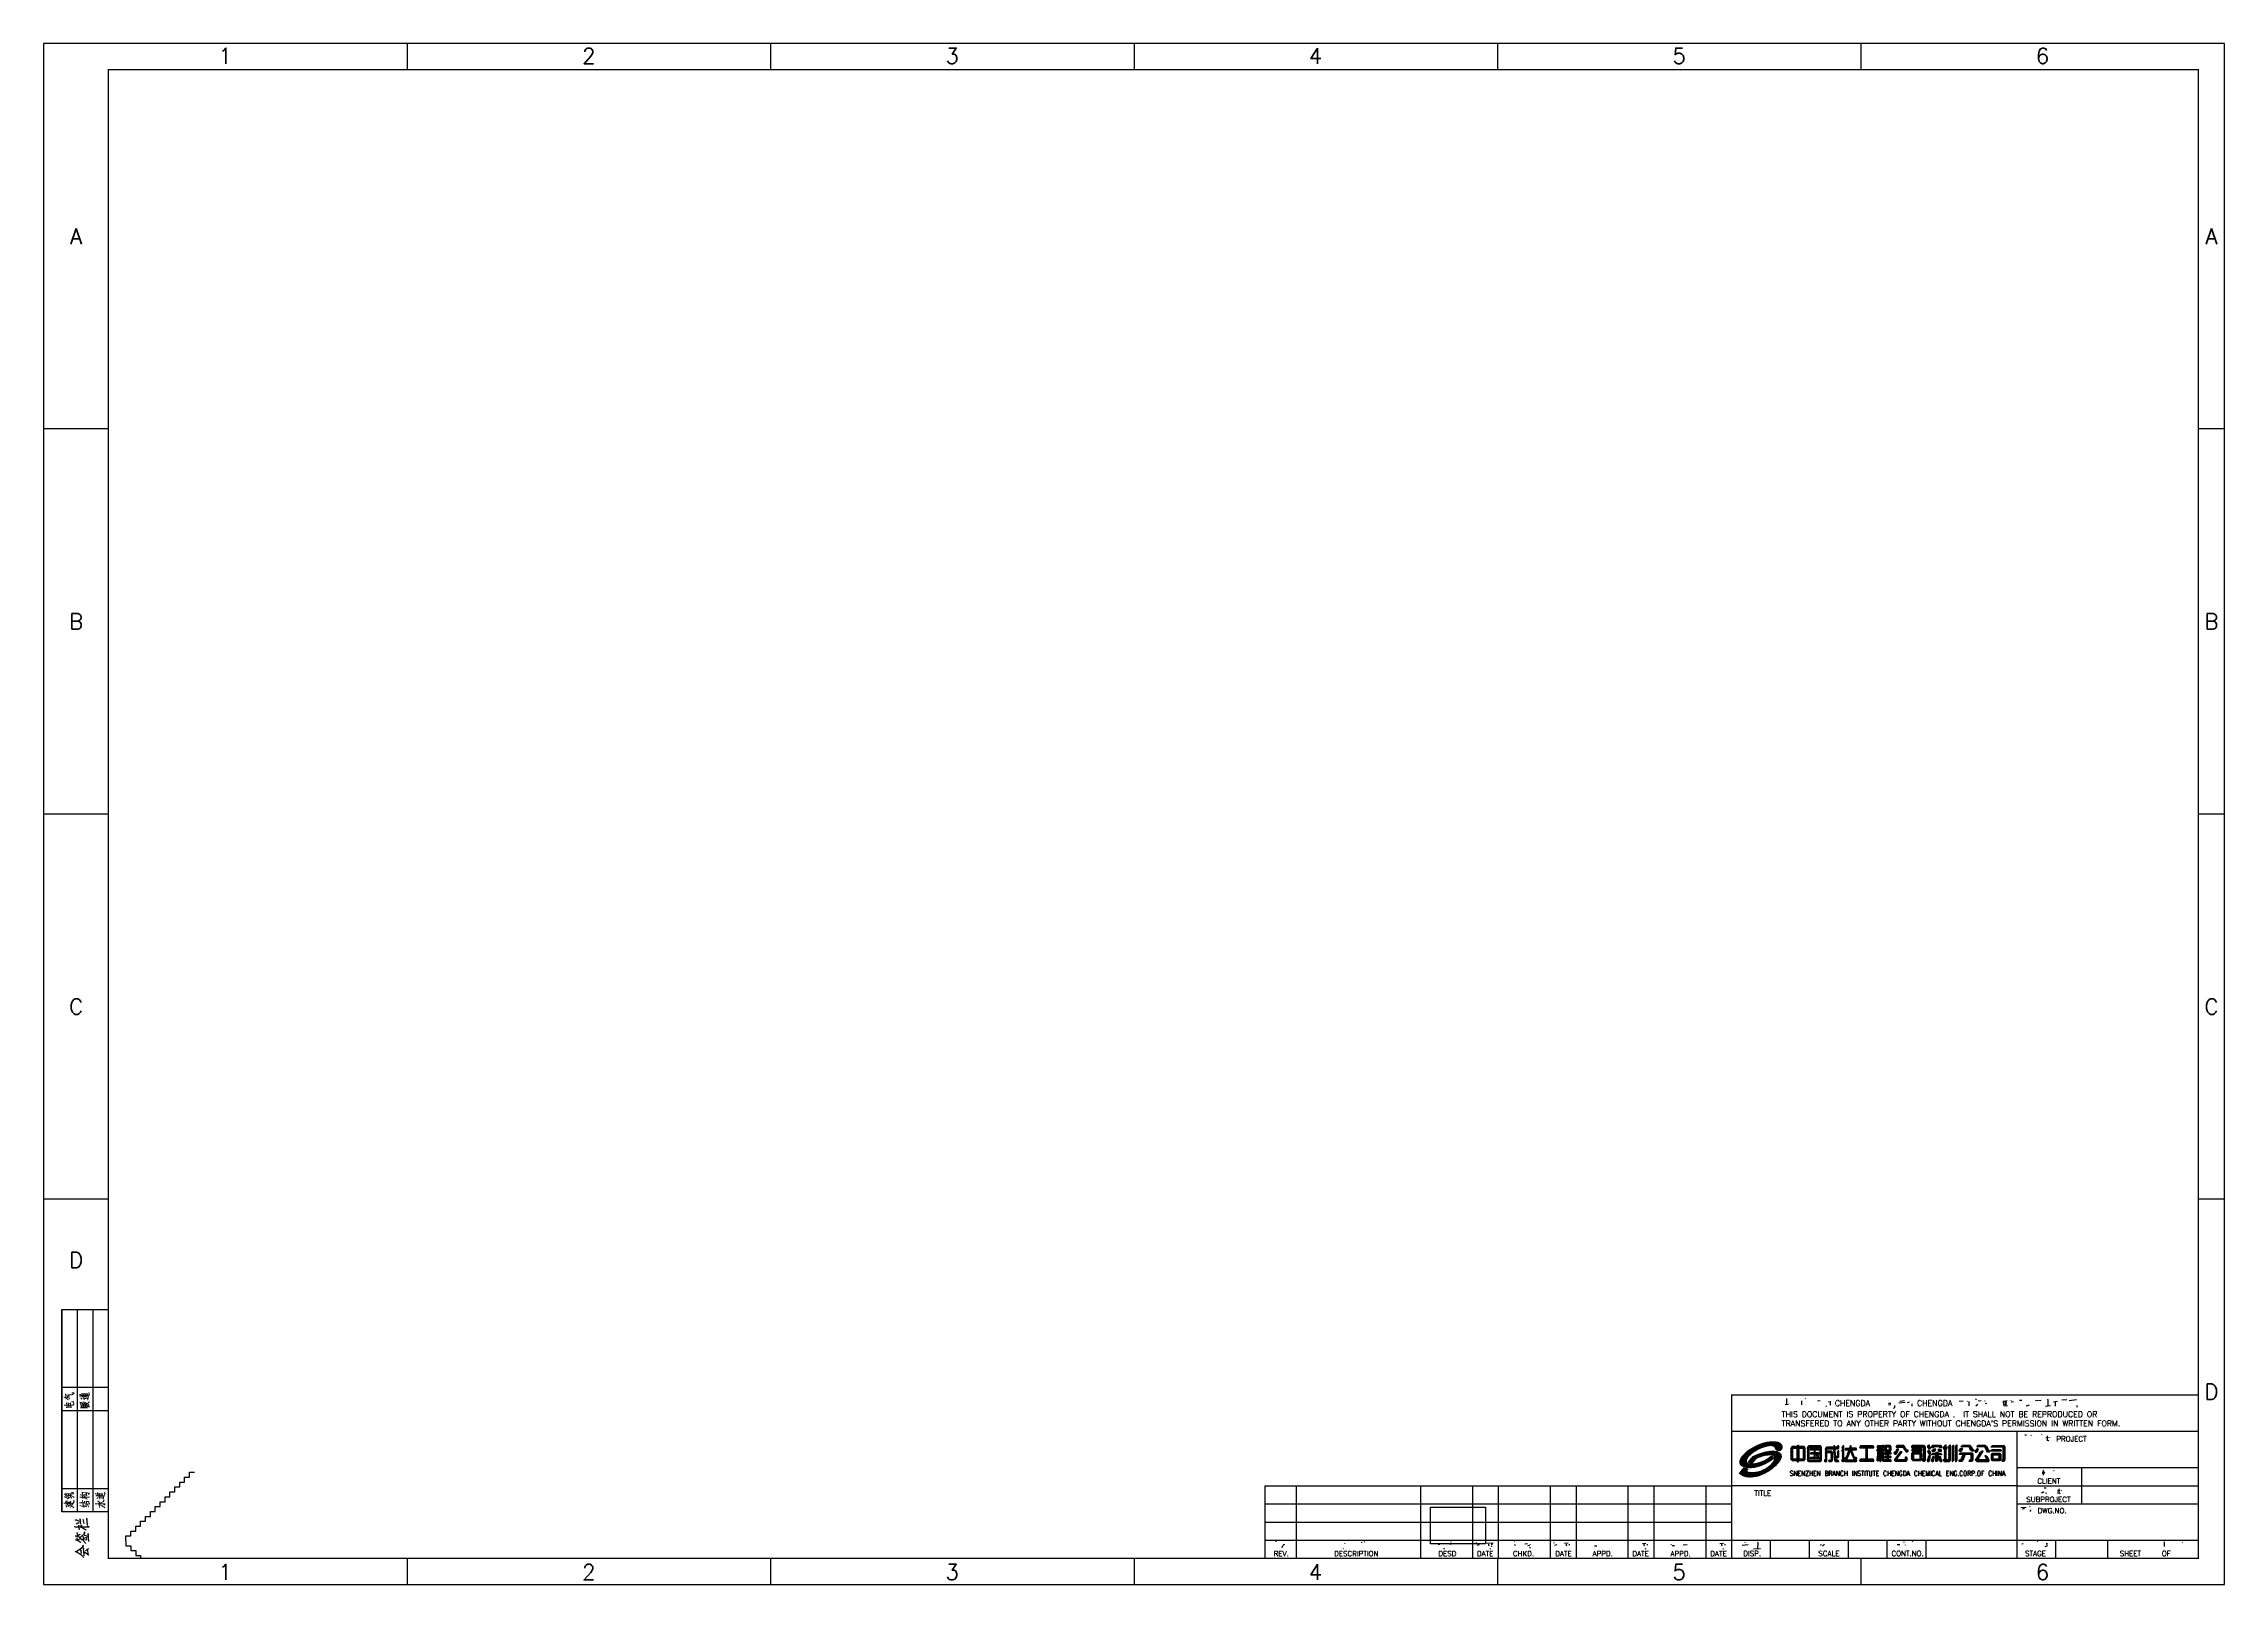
# Paper-space layout 'A1' of a CAD drawing. Header units: millimetres. Extents: x 0 to 841, y 0 to 594.
# The model-space entities are those that its viewports show. They can reach past a viewport. Long polylines and large blocks are cut down to what shows.
import ezdxf
from ezdxf.enums import TextEntityAlignment as Align

# ---------------------------------------------------------------- set-up
doc = ezdxf.new("R2010")
doc.units = ezdxf.units.MM
doc.layers.add('tk', color=254, linetype='Continuous')
doc.styles.add('ROMANS', font='romans.shx')
picture_1 = doc.add_image_def('image1.tif', size_in_pixel=(194, 129))

# ---------------------------------------------------------------- blocks, each defined once
blk = doc.blocks.new('cd3')
for p, q in [((96, 18), (18, 18)), ((18, 18), (96, 18)), ((18, 0), (18, 18)), ((27, 18), (27, 0)), ((57, 18), (57, 0)), ((66, 18), (66, 0)), ((96, 18), (96, 0)), ((0.48, 9.57), (0.41, 9.57)), ((0.98, 10.07), (0.48, 9.57)), ((1.49, 10.65), (0.98, 10.07)), ((1.06, 9.42), (1.27, 9.35)), ((1.27, 9.35), (4.08, 9.64)), ((1.85, 11.15), (1.49, 10.65)), ((2.43, 9.06), (1.78, 8.2)), ((2.35, 11.95), (1.85, 11.15)), ((1.92, 10.43), (2.07, 10.43)), ((2.07, 10.43), (3.36, 10.65)), ((2.71, 12.67), (2.35, 11.95)), ((2.43, 9.28), (2.43, 9.06)), ((2.64, 12.31), (4.52, 9.86)), ((2.79, 12.88), (2.71, 12.67)), ((3, 10.58), (2.93, 10.58)), ((3.15, 10.65), (3, 10.58)), ((3, 8.85), (3.58, 8.05)), ((3.36, 10.65), (3.15, 10.65)), ((3.72, 9.64), (3.65, 9.64)), ((3.94, 9.64), (3.72, 9.64)), ((4.08, 9.64), (3.94, 9.64)), ((4.23, 10.14), (4.16, 10.14)), ((4.52, 9.93), (4.23, 10.14)), ((5.17, 9.78), (4.52, 9.93)), ((4.52, 9.86), (5.17, 9.78)), ((5.81, 8.77), (5.74, 8.77)), ((6.1, 9.06), (5.81, 8.77)), ((6.39, 9.28), (6.1, 9.06)), ((6.25, 10.79), (6.17, 10.79)), ((6.61, 11.3), (6.25, 10.79)), ((6.97, 9.78), (6.39, 9.28)), ((6.9, 11.8), (6.61, 11.3)), ((7.18, 12.52), (6.9, 11.8)), ((6.9, 11.95), (8.12, 12.02)), ((7.26, 10.14), (6.97, 9.78)), ((7.11, 9.06), (7.26, 8.41)), ((7.26, 12.81), (7.18, 12.52)), ((7.18, 11.87), (7.47, 11.15)), ((7.26, 9.64), (7.18, 9.64)), ((7.26, 8.56), (7.18, 8.56)), ((7.33, 10.29), (7.26, 10.14)), ((8.55, 9.86), (7.26, 9.64)), ((7.26, 8.2), (7.26, 8.56)), ((7.26, 8.41), (7.26, 8.2)), ((7.98, 11.08), (7.33, 10.29)), ((7.47, 11.15), (7.4, 11.15)), ((7.83, 9.42), (8.05, 8.7)), ((7.98, 8.85), (7.9, 8.85)), ((8.05, 11.3), (7.98, 11.08)), ((7.98, 11.01), (9.56, 9.28)), ((7.98, 8.34), (7.98, 8.85)), ((8.05, 8.7), (7.98, 8.34)), ((8.12, 12.02), (8.05, 12.02)), ((8.34, 11.3), (8.26, 11.3)), ((8.77, 12.59), (8.34, 11.3)), ((8.91, 9.06), (8.41, 7.77)), ((8.48, 11.8), (9.99, 12.02)), ((8.77, 12.81), (8.77, 12.59)), ((8.91, 9.35), (8.91, 9.06)), ((8.99, 11.73), (9.35, 11.01)), ((9.27, 9.64), (9.2, 9.64)), ((9.35, 11.01), (9.27, 11.01)), ((9.56, 9.28), (9.27, 9.64)), ((10.21, 9.28), (9.56, 9.28)), ((9.56, 9.28), (10.21, 9.28)), ((9.99, 12.02), (9.92, 12.02)), ((11, 8.77), (10.93, 8.77)), ((11.29, 9.14), (11, 8.77)), ((11.08, 11.15), (12.81, 11.44)), ((11.44, 9.42), (11.29, 9.14)), ((11.65, 9.78), (11.44, 9.42)), ((11.87, 10.14), (11.65, 9.78)), ((12.01, 10.58), (11.87, 10.14)), ((12.23, 11.08), (12.01, 10.58)), ((12.16, 13.03), (12.3, 12.81)), ((12.23, 12.81), (12.23, 7.41)), ((12.3, 12.81), (12.23, 12.81)), ((12.23, 10.79), (12.73, 10.36)), ((12.81, 11.44), (12.73, 11.44)), ((12.73, 10.36), (12.88, 10.07)), ((12.88, 10.07), (12.81, 10.07)), ((13.17, 10.65), (15.26, 10.94)), ((13.38, 12.45), (13.67, 11.8)), ((13.45, 9.42), (14.97, 9.78)), ((13.67, 11.37), (13.6, 11.37)), ((13.67, 11.8), (13.67, 11.66)), ((13.67, 11.66), (13.67, 11.37)), ((14.32, 10.79), (14.25, 10.79)), ((14.53, 11.51), (14.32, 10.79)), ((14.82, 12.38), (14.53, 11.51)), ((14.75, 12.81), (14.9, 12.52)), ((14.9, 12.52), (14.82, 12.38)), ((14.97, 10.94), (14.9, 10.94)), ((14.97, 9.78), (14.9, 9.78)), ((15.18, 11.01), (14.97, 10.94)), ((15.26, 8.41), (14.97, 8.27)), ((15.26, 10.94), (15.18, 11.01)), ((15.47, 8.34), (15.26, 8.41)), ((96, 12), (18, 12)), ((58.1, 10.71), (58.15, 10.42)), ((58.73, 10.58), (58.15, 10.46)), ((58.15, 10.42), (58.18, 8.56)), ((58.15, 8.53), (58.48, 8.6)), ((58.18, 8.56), (58.15, 8.1)), ((58.15, 8.1), (58.15, 8.53)), ((58.48, 8.6), (58.61, 8.47)), ((58.61, 8.47), (58.63, 8.85)), ((58.63, 8.85), (58.68, 10.68)), ((58.68, 10.68), (58.73, 10.58)), ((1.27, 7.69), (3.58, 8.05)), ((1.42, 7.69), (1.27, 7.69)), ((1.78, 8.2), (1.42, 7.69)), ((3.58, 8.05), (3.51, 8.05)), ((3.58, 8.05), (3.72, 7.84)), ((3.72, 7.84), (3.87, 7.55)), ((3.87, 7.55), (3.8, 7.55)), ((6.53, 7.62), (9.63, 7.84)), ((8.41, 7.77), (8.34, 7.77)), ((8.99, 7.84), (8.91, 7.84)), ((9.49, 7.84), (8.99, 7.84)), ((9.63, 7.84), (9.49, 7.84)), ((12.23, 8.2), (12.16, 8.2)), ((12.16, 7.84), (12.23, 8.2)), ((12.23, 7.41), (12.16, 7.84)), ((12.73, 8.05), (12.81, 7.98)), ((12.81, 7.98), (12.88, 8.05)), ((12.88, 8.05), (15.47, 8.34)), ((14.97, 8.27), (14.9, 8.27)), ((96, 6), (18, 6))]:
    blk.add_line(p, q)
at = {"lineweight": 0}
for points in [[(21.32, 17.15), (21.34, 16.93), (21.32, 13.75), (21.27, 13.97), (21.32, 14.25)], [(23.69, 17.12), (23.69, 16.96), (23.33, 16.2), (23.18, 15.92), (23.03, 15.73), (22.93, 15.57)], [(24.75, 17.12), (24.72, 16.96), (24.54, 16.52), (24.34, 16.14), (24.22, 15.89)], [(59.04, 17.02), (59.14, 16.89), (59.09, 16.93), (59.09, 16.17), (59.06, 14.69), (59.06, 14.09), (59.09, 13.78), (59.16, 13.62), (59.26, 13.46), (59.39, 13.4), (59.67, 13.37), (60.3, 13.43), (60.4, 13.46), (60.45, 13.5), (60.35, 14.25), (60.37, 13.53)], [(62.19, 17.15), (62.19, 16.99), (62.01, 16.64), (61.68, 16.14), (61.46, 15.79), (61.15, 15.48)], [(19.78, 16.23), (20.46, 16.33), (20.36, 16.39), (20.31, 16.14), (20.03, 15.19), (19.98, 15.26), (20.54, 15.42), (20.49, 15.48), (20.39, 14.98), (20.29, 14.53), (20.16, 14.25), (20.03, 14), (19.83, 13.68), (19.66, 13.46), (19.53, 13.34)], [(19.68, 14.57), (19.93, 14.44), (20.13, 14.34), (20.44, 14.16), (20.74, 13.94), (21.14, 13.65), (21.47, 13.46), (21.52, 13.43), (21.8, 13.24), (22.43, 13.4), (22.4, 13.4), (21.82, 13.31), (21.54, 13.4)], [(20.46, 11.05), (20.44, 10.84), (20.21, 10.24), (19.86, 9.48), (19.76, 9.42), (20.46, 9.54), (20.54, 9.8), (20.54, 9.95), (20.51, 9.7), (20.06, 8.66), (20.01, 8.54), (19.88, 8.47), (20.69, 8.76)], [(20.61, 15.79), (22.28, 16.01)], [(20.71, 14.44), (22.12, 14.57), (22.05, 14.6), (21.97, 14.53)], [(20.81, 9.77), (20.84, 9.77), (22.28, 9.95)], [(20.84, 16.26), (22, 16.46), (21.9, 16.58), (21.75, 15.42), (21.82, 15.45), (20.92, 15.32)], [(20.84, 14.85), (21.87, 15.01)], [(20.89, 9.01), (22.1, 9.17)], [(20.94, 8.63), (20.97, 8.38), (20.99, 7.4), (20.99, 7.22), (20.94, 7.44), (21.97, 7.56), (21.9, 7.53), (21.97, 8.63), (21.95, 8.51), (22.05, 8.54), (20.99, 8.38)], [(21.42, 11.15), (21.47, 11.02), (21.47, 10.08), (21.44, 9.11)], [(23.61, 9.73), (23.36, 9.17), (23.18, 8.79), (23.03, 8.51), (22.85, 8.25)], [(23.01, 9.83), (24.09, 9.98)], [(23.06, 14.12), (23.99, 14.57)], [(23.11, 15.32), (23.91, 15.51)], [(23.43, 16.36), (24.24, 16.46)], [(24.22, 15.7), (24.24, 15.42), (24.27, 15.01), (24.22, 14.63), (24.14, 14.25), (24.04, 14), (23.91, 13.78), (23.74, 13.53), (23.61, 13.34), (23.54, 13.27)], [(23.56, 15.38), (23.56, 14.34)], [(23.59, 11.09), (23.61, 10.93), (23.64, 7.31), (23.61, 7.6), (23.64, 8.07)], [(23.64, 16.36), (23.74, 16.05), (23.76, 15.95), (23.76, 15.76)], [(23.66, 9.51), (23.94, 9.2)], [(24.49, 10.84), (24.47, 10.55), (24.37, 9.98), (24.27, 9.64), (24.14, 9.29), (24.04, 9.04)], [(24.62, 9.51), (24.59, 9.32), (24.34, 8.7), (24.22, 8.38), (24.14, 8.35), (24.89, 8.6)], [(24.27, 15.45), (24.95, 15.57), (24.87, 15.64), (24.87, 15.45), (24.85, 13.94), (24.85, 13.72), (24.89, 13.59), (24.97, 13.53), (25.07, 13.53), (25.4, 13.56), (25.45, 13.59), (25.45, 14.22), (25.4, 13.59)], [(24.27, 14.78), (24.57, 14.47), (24.62, 14.34)], [(24.37, 9.95), (24.49, 9.92), (25.53, 10.11), (25.45, 10.21), (25.43, 9.98), (25.43, 9.92), (25.33, 8.57), (25.33, 8.51), (25.27, 8.1), (25.2, 7.72), (25.12, 7.47), (25.07, 7.31), (24.64, 7.85), (25.1, 7.37), (25.15, 7.56)], [(24.49, 16.36), (25.35, 16.46)], [(24.75, 16.36), (24.89, 16.01), (24.92, 15.85)], [(24.75, 8.88), (24.97, 8.51), (24.97, 8.32)], [(58.18, 16.26), (58.25, 16.05), (58.31, 15.6), (58.33, 14.91), (58.33, 14.85), (58.36, 14.16), (58.33, 14.5), (59.94, 14.69), (59.77, 14.69), (59.97, 16.23), (60, 16.14), (58.25, 15.92)], [(58.18, 9.54), (58.48, 9.61)], [(59.42, 9.67), (59.44, 9.54), (59.29, 9.04), (59.16, 8.73), (59.01, 8.44), (58.81, 8.13), (58.61, 7.81), (58.41, 7.6), (58.21, 7.37)], [(58.61, 15.29), (59.57, 15.42)], [(59.24, 8.82), (59.34, 8.76), (60.1, 8.91), (60.07, 8.98), (59.87, 8.57), (59.72, 8.32), (59.59, 8.13), (59.39, 7.88), (59.16, 7.69), (58.94, 7.53), (58.76, 7.4), (58.63, 7.34)], [(58.81, 9.14), (60.35, 9.42), (60.27, 9.45), (60.1, 9.39)], [(58.96, 9.67), (60.17, 9.89), (60.1, 9.92), (59.94, 9.83)], [(60.07, 11.05), (60, 10.96), (59.69, 10.77), (59.29, 10.65), (58.99, 10.58)], [(59.01, 10.36), (59.14, 10.11), (59.16, 9.92)], [(59.29, 8.54), (59.34, 8.54), (60.07, 7.5), (60.52, 7.47), (60.1, 7.53), (59.94, 7.66)], [(59.46, 10.55), (59.54, 10.27), (59.54, 10.18), (59.54, 10.05)], [(60.2, 10.65), (60.17, 10.52), (59.92, 10.05)], [(61.1, 9.39), (61.91, 9.58), (61.83, 9.64), (61.76, 9.45), (61.63, 9.17), (61.61, 9.04), (61.63, 8.88), (61.71, 8.7), (61.73, 8.47), (61.66, 8.16), (61.61, 7.97)], [(61.36, 10.71), (61.63, 10.33), (61.71, 10.11)], [(61.51, 15.13), (61.56, 15.07), (61.63, 15.1), (63.09, 15.42), (63.02, 15.51), (63.02, 15.35), (63.02, 14.88), (63.04, 14.6), (63.07, 14.38), (63.12, 14.19), (63.17, 14), (63.25, 13.84), (63.37, 13.68), (63.47, 13.53), (63.62, 13.4), (63.77, 13.34), (63.87, 13.24), (63.82, 14.06), (63.82, 13.34)], [(61.83, 16.3), (63.5, 16.58), (63.35, 16.61), (63.09, 16.49)], [(61.88, 15.76), (61.94, 15.73), (61.96, 15.76), (63.07, 15.95), (62.97, 15.98), (62.87, 15.92)], [(62.16, 10.27), (62.24, 9.92), (62.24, 8.51), (62.24, 8.1), (62.19, 8.32), (62.24, 8.63)], [(62.19, 10.84), (63.35, 10.99), (63.32, 11.05), (62.87, 10.3), (62.56, 10.55), (62.89, 10.27), (62.94, 10.14)], [(62.24, 9.95), (62.69, 10.02), (63.15, 10.08), (63.57, 10.11), (63.52, 10.24), (63.5, 9.26), (63.47, 8.66), (63.45, 8.16), (63.42, 7.94), (63.12, 8.32)], [(62.44, 9.39), (63.25, 9.54)], [(62.44, 8.82), (63.29, 9.01)], [(62.81, 9.98), (62.81, 9.2), (62.84, 8.44), (62.84, 8.41), (62.84, 8), (62.79, 8.22), (62.84, 8.6)], [(19.66, 3.42), (20.71, 3.58), (20.79, 3.61), (20.74, 3.71), (20.61, 3.27), (20.44, 2.83), (20.26, 2.45), (20.06, 2.13), (19.83, 1.82), (19.6, 1.57), (19.48, 1.44)], [(19.73, 7.56), (20.77, 8.1)], [(21.02, 5.15), (21.07, 4.87), (21.04, 1.66), (21.02, 1.38), (20.99, 1.22), (20.54, 1.73), (20.99, 1.32)], [(21.07, 3.8), (21.27, 3.42), (21.47, 2.98), (21.7, 2.48), (21.95, 1.94), (22.05, 1.76), (22.53, 1.76), (22.05, 1.85)], [(22.12, 4.18), (22.05, 3.96), (21.37, 3.2)], [(21.85, 2.13), (22.08, 1.82)], [(22.81, 2.04), (22.83, 2.04), (23.01, 2.01), (23.23, 1.98), (23.28, 1.94), (23.51, 1.88), (23.86, 1.79), (23.89, 1.79), (24.22, 1.66), (24.54, 1.53), (24.59, 1.53), (24.85, 1.41), (25.05, 1.32), (25.58, 1.5), (25.05, 1.35), (24.69, 1.44)], [(22.83, 3.27), (23.56, 3.49), (23.54, 3.52), (23.33, 2.86), (23.36, 2.76), (23.41, 2.64), (23.41, 2.48), (23.38, 2.29), (23.28, 1.98)], [(23.06, 4.52), (23.26, 4.27), (23.36, 4.15), (23.38, 3.96)], [(23.71, 3.99), (25.45, 4.21), (25.33, 4.24), (25.22, 4.21)], [(23.86, 3.55), (23.94, 3.42), (23.96, 2.98), (23.99, 2.64), (24.02, 1.94), (23.99, 2.1), (25.02, 2.23), (24.89, 2.23), (25.02, 3.74), (25.12, 3.64), (23.94, 3.45)], [(23.99, 3.05), (24.69, 3.14)], [(24.67, 2.7), (23.99, 2.6)], [(24.06, 4.9), (24.24, 4.52), (24.27, 4.31)], [(24.42, 3.93), (24.34, 3.55)], [(24.92, 5.09), (24.97, 4.9), (24.92, 4.84), (24.72, 4.15)], [(61.08, 7.97), (61.28, 8), (61.51, 7.97), (61.83, 7.88), (62.16, 7.81), (62.64, 7.63), (63.07, 7.47), (63.4, 7.31), (63.98, 7.53), (63.4, 7.37), (63.12, 7.44)]]:
    blk.add_lwpolyline(points, dxfattribs=at)
blk = doc.blocks.new('cd1')
h = blk.add_hatch()
h.set_pattern_fill('U', color=256, scale=0.2, angle=45, style=0, pattern_type=0)
h.set_pattern_definition([(45, (-329.83474, 773.601), (-0.141421356, 0.141421356), [])])
h.paths.add_polyline_path([(-170.71, 38.49), (-172.06, 36.84), (-172.12, 36.84), (-172.21, 36.84), (-172.3, 36.85), (-172.39, 36.85), (-172.47, 36.85), (-172.56, 36.86), (-172.64, 36.87), (-172.71, 36.87), (-172.79, 36.88), (-172.85, 36.89), (-172.92, 36.9), (-172.98, 36.91), (-173.03, 36.92), (-173.09, 36.94), (-173.14, 36.95), (-173.19, 36.96), (-173.25, 36.98), (-173.3, 37), (-173.35, 37.01), (-173.39, 37.03), (-173.44, 37.05), (-173.49, 37.07), (-173.49, 37.07), (-171.72, 39.25), (-170.04, 40.02), (-168.51, 40.59), (-166.54, 41.13), (-164.85, 41.4), (-164.37, 41.42), (-163.68, 41.36), (-163.07, 41.28), (-162.48, 41.17), (-162.02, 41), (-161.5, 40.63), (-161.2, 40.31), (-161.01, 39.93), (-160.91, 39.45), (-160.95, 39.18), (-161.08, 38.61), (-161.54, 37.69), (-162.42, 36.56), (-163.19, 35.71), (-164.36, 34.72), (-165.83, 33.69), (-167.19, 32.86), (-168.16, 32.43), (-169.04, 32.06), (-169.88, 31.78), (-170.89, 31.56), (-171.81, 31.41), (-172.8, 31.35), (-173.57, 31.37), (-174.02, 31.41), (-174.56, 31.5), (-175.21, 31.68), (-175.86, 31.96), (-176.4, 32.31), (-176.99, 32.71), (-177.05, 32.76), (-175.38, 34.85), (-175.35, 34.85), (-175.23, 34.81), (-175.11, 34.78), (-174.99, 34.75), (-174.87, 34.72), (-174.75, 34.69), (-174.64, 34.67), (-174.52, 34.65), (-174.41, 34.63), (-174.3, 34.61), (-174.19, 34.6), (-174.08, 34.58), (-173.97, 34.57), (-173.86, 34.56), (-173.82, 34.56), (-174.45, 33.74), (-174.25, 33.61), (-173.87, 33.4), (-173.26, 33.26), (-172.72, 33.13), (-172.21, 33.13), (-171.77, 33.11), (-170.81, 33.2), (-169.49, 33.43), (-168.42, 33.82), (-167.73, 34.1), (-166.84, 34.6), (-165.48, 35.54), (-164.66, 36.26), (-163.94, 37.14), (-163.55, 37.87), (-163.45, 38.43), (-163.42, 38.85), (-163.45, 39.14), (-163.63, 39.39), (-163.8, 39.6), (-164.05, 39.69), (-164.49, 39.83), (-164.89, 39.86), (-165.5, 39.9), (-166.13, 39.86), (-167.28, 39.69), (-168.41, 39.39), (-169.35, 39.08)])
edge = h.paths.add_edge_path()
edge.add_line((-164.13, 38.36), (-164.14, 38.35))
edge.add_line((-164.14, 38.35), (-164.21, 38.29))
edge.add_line((-164.21, 38.29), (-164.28, 38.23))
edge.add_line((-164.28, 38.23), (-164.36, 38.18))
edge.add_line((-164.36, 38.18), (-164.43, 38.12))
edge.add_line((-164.43, 38.12), (-164.52, 38.06))
edge.add_line((-164.52, 38.06), (-164.6, 38))
edge.add_line((-164.6, 38), (-164.69, 37.94))
edge.add_line((-164.69, 37.94), (-164.78, 37.88))
edge.add_line((-164.78, 37.88), (-164.87, 37.82))
edge.add_line((-164.87, 37.82), (-164.97, 37.76))
edge.add_line((-164.97, 37.76), (-165.06, 37.7))
edge.add_line((-165.06, 37.7), (-165.17, 37.63))
edge.add_line((-165.17, 37.63), (-165.27, 37.57))
edge.add_line((-165.27, 37.57), (-165.38, 37.5))
edge.add_line((-165.38, 37.5), (-165.5, 37.43))
edge.add_line((-165.5, 37.43), (-165.62, 37.36))
edge.add_line((-165.62, 37.36), (-165.74, 37.28))
edge.add_line((-165.74, 37.28), (-165.87, 37.21))
edge.add_line((-165.87, 37.21), (-166.01, 37.13))
edge.add_line((-166.01, 37.13), (-166.14, 37.06))
edge.add_line((-166.14, 37.06), (-166.28, 36.98))
edge.add_line((-166.28, 36.98), (-166.42, 36.9))
edge.add_line((-166.42, 36.9), (-166.56, 36.83))
edge.add_line((-166.56, 36.83), (-166.7, 36.75))
edge.add_line((-166.7, 36.75), (-166.84, 36.68))
edge.add_line((-166.84, 36.68), (-166.98, 36.61))
edge.add_line((-166.98, 36.61), (-167.12, 36.54))
edge.add_line((-167.12, 36.54), (-167.26, 36.48))
edge.add_line((-167.26, 36.48), (-167.4, 36.41))
edge.add_line((-167.4, 36.41), (-167.53, 36.35))
edge.add_line((-167.53, 36.35), (-167.66, 36.29))
edge.add_line((-167.66, 36.29), (-167.8, 36.23))
edge.add_line((-167.8, 36.23), (-167.93, 36.17))
edge.add_line((-167.93, 36.17), (-168.06, 36.11))
edge.add_line((-168.06, 36.11), (-168.2, 36.05))
edge.add_line((-168.2, 36.05), (-168.33, 36))
edge.add_line((-168.33, 36), (-168.47, 35.94))
edge.add_line((-168.47, 35.94), (-168.62, 35.88))
edge.add_line((-168.62, 35.88), (-168.78, 35.83))
edge.add_line((-168.78, 35.83), (-168.94, 35.77))
edge.add_line((-168.94, 35.77), (-169.1, 35.71))
edge.add_line((-169.1, 35.71), (-169.28, 35.65))
edge.add_line((-169.28, 35.65), (-169.45, 35.59))
edge.add_line((-169.45, 35.59), (-169.63, 35.53))
edge.add_line((-169.63, 35.53), (-169.8, 35.48))
edge.add_line((-169.8, 35.48), (-169.97, 35.43))
edge.add_line((-169.97, 35.43), (-170.14, 35.38))
edge.add_line((-170.14, 35.38), (-170.31, 35.34))
edge.add_line((-170.31, 35.34), (-170.46, 35.3))
edge.add_line((-170.46, 35.3), (-170.62, 35.26))
edge.add_line((-170.62, 35.26), (-170.77, 35.22))
edge.add_line((-170.77, 35.22), (-170.92, 35.19))
edge.add_line((-170.92, 35.19), (-171.07, 35.17))
edge.add_line((-171.07, 35.17), (-171.21, 35.14))
edge.add_line((-171.21, 35.14), (-171.36, 35.12))
edge.add_line((-171.36, 35.12), (-171.51, 35.1))
edge.add_line((-171.51, 35.1), (-171.66, 35.08))
edge.add_line((-171.66, 35.08), (-171.81, 35.06))
edge.add_line((-171.81, 35.06), (-171.96, 35.04))
edge.add_line((-171.96, 35.04), (-172.1, 35.03))
edge.add_line((-172.1, 35.03), (-172.25, 35.01))
edge.add_line((-172.25, 35.01), (-172.39, 35))
edge.add_line((-172.39, 35), (-172.52, 35))
edge.add_line((-172.52, 35), (-172.65, 34.99))
edge.add_line((-172.65, 34.99), (-172.78, 34.99))
edge.add_line((-172.78, 34.99), (-172.9, 34.99))
edge.add_line((-172.9, 34.99), (-173.02, 34.99))
edge.add_line((-173.02, 34.99), (-173.14, 34.99))
edge.add_line((-173.14, 34.99), (-173.26, 34.99))
edge.add_line((-173.26, 34.99), (-173.37, 35))
edge.add_line((-173.37, 35), (-173.48, 35.01))
edge.add_line((-173.48, 35.01), (-173.59, 35.01))
edge.add_line((-173.59, 35.01), (-173.7, 35.02))
edge.add_line((-173.7, 35.02), (-173.81, 35.04))
edge.add_line((-173.81, 35.04), (-173.92, 35.05))
edge.add_line((-173.92, 35.05), (-174.03, 35.07))
edge.add_line((-174.03, 35.07), (-174.14, 35.08))
edge.add_line((-174.14, 35.08), (-174.25, 35.1))
edge.add_line((-174.25, 35.1), (-174.36, 35.12))
edge.add_line((-174.36, 35.12), (-174.48, 35.15))
edge.add_line((-174.48, 35.15), (-174.6, 35.17))
edge.add_line((-174.6, 35.17), (-174.72, 35.2))
edge.add_line((-174.72, 35.2), (-174.84, 35.23))
edge.add_line((-174.84, 35.23), (-174.96, 35.26))
edge.add_line((-174.96, 35.26), (-175.08, 35.3))
edge.add_line((-175.08, 35.3), (-175.19, 35.33))
edge.add_line((-175.19, 35.33), (-175.3, 35.37))
edge.add_line((-175.3, 35.37), (-175.41, 35.41))
edge.add_line((-175.41, 35.41), (-175.52, 35.45))
edge.add_line((-175.52, 35.45), (-175.62, 35.5))
edge.add_line((-175.62, 35.5), (-175.71, 35.54))
edge.add_line((-175.71, 35.54), (-175.8, 35.58))
edge.add_line((-175.8, 35.58), (-175.88, 35.63))
edge.add_line((-175.88, 35.63), (-175.96, 35.67))
edge.add_line((-175.96, 35.67), (-176.03, 35.72))
edge.add_line((-176.03, 35.72), (-176.1, 35.76))
edge.add_line((-176.1, 35.76), (-176.16, 35.8))
edge.add_line((-176.16, 35.8), (-176.21, 35.84))
edge.add_line((-176.21, 35.84), (-176.26, 35.88))
edge.add_line((-176.26, 35.88), (-176.31, 35.92))
edge.add_line((-176.31, 35.92), (-176.35, 35.96))
edge.add_line((-176.35, 35.96), (-176.38, 36))
edge.add_line((-176.38, 36), (-176.42, 36.05))
edge.add_line((-176.42, 36.05), (-176.45, 36.09))
edge.add_line((-176.45, 36.09), (-176.48, 36.13))
edge.add_line((-176.48, 36.13), (-176.5, 36.18))
edge.add_line((-176.5, 36.18), (-176.53, 36.23))
edge.add_line((-176.53, 36.23), (-176.55, 36.27))
edge.add_line((-176.55, 36.27), (-176.58, 36.32))
edge.add_line((-176.58, 36.32), (-176.6, 36.37))
edge.add_line((-176.6, 36.37), (-176.62, 36.43))
edge.add_line((-176.62, 36.43), (-176.64, 36.48))
edge.add_line((-176.64, 36.48), (-176.66, 36.54))
edge.add_line((-176.66, 36.54), (-176.68, 36.59))
edge.add_line((-176.68, 36.59), (-176.69, 36.65))
edge.add_line((-176.69, 36.65), (-176.71, 36.71))
edge.add_line((-176.71, 36.71), (-176.72, 36.77))
edge.add_line((-176.72, 36.77), (-176.73, 36.84))
edge.add_line((-176.73, 36.84), (-176.74, 36.91))
edge.add_line((-176.74, 36.91), (-176.75, 36.98))
edge.add_line((-176.75, 36.98), (-176.76, 37.05))
edge.add_line((-176.76, 37.05), (-176.76, 37.12))
edge.add_line((-176.76, 37.12), (-176.76, 37.2))
edge.add_line((-176.76, 37.2), (-176.76, 37.27))
edge.add_line((-176.76, 37.27), (-176.75, 37.35))
edge.add_line((-176.75, 37.35), (-176.74, 37.43))
edge.add_line((-176.74, 37.43), (-176.73, 37.51))
edge.add_line((-176.73, 37.51), (-176.72, 37.59))
edge.add_line((-176.72, 37.59), (-176.7, 37.67))
edge.add_line((-176.7, 37.67), (-176.68, 37.75))
edge.add_line((-176.68, 37.75), (-176.65, 37.83))
edge.add_line((-176.65, 37.83), (-176.63, 37.91))
edge.add_line((-176.63, 37.91), (-176.6, 38))
edge.add_line((-176.6, 38), (-176.56, 38.08))
edge.add_line((-176.56, 38.08), (-176.53, 38.16))
edge.add_line((-176.53, 38.16), (-176.49, 38.25))
edge.add_line((-176.49, 38.25), (-176.46, 38.33))
edge.add_line((-176.46, 38.33), (-176.42, 38.41))
edge.add_line((-176.42, 38.41), (-176.38, 38.49))
edge.add_line((-176.38, 38.49), (-176.34, 38.57))
edge.add_line((-176.34, 38.57), (-176.3, 38.65))
edge.add_line((-176.3, 38.65), (-176.27, 38.72))
edge.add_line((-176.27, 38.72), (-176.23, 38.78))
edge.add_line((-176.23, 38.78), (-176.2, 38.85))
edge.add_line((-176.2, 38.85), (-176.16, 38.91))
edge.add_line((-176.16, 38.91), (-176.13, 38.96))
edge.add_line((-176.13, 38.96), (-176.09, 39.02))
edge.add_line((-176.09, 39.02), (-176.05, 39.08))
edge.add_line((-176.05, 39.08), (-176.01, 39.14))
edge.add_line((-176.01, 39.14), (-175.96, 39.2))
edge.add_line((-175.96, 39.2), (-175.91, 39.28))
edge.add_line((-175.91, 39.28), (-175.85, 39.36))
edge.add_line((-175.85, 39.36), (-175.78, 39.44))
edge.add_line((-175.78, 39.44), (-175.7, 39.54))
edge.add_line((-175.7, 39.54), (-175.61, 39.64))
edge.add_line((-175.61, 39.64), (-175.52, 39.74))
edge.add_line((-175.52, 39.74), (-175.42, 39.85))
edge.add_line((-175.42, 39.85), (-175.32, 39.97))
edge.add_line((-175.32, 39.97), (-175.21, 40.09))
edge.add_line((-175.21, 40.09), (-175.09, 40.21))
edge.add_line((-175.09, 40.21), (-174.97, 40.33))
edge.add_line((-174.97, 40.33), (-174.85, 40.45))
edge.add_line((-174.85, 40.45), (-174.72, 40.57))
edge.add_line((-174.72, 40.57), (-174.59, 40.69))
edge.add_line((-174.59, 40.69), (-174.46, 40.81))
edge.add_line((-174.46, 40.81), (-174.34, 40.93))
edge.add_line((-174.34, 40.93), (-174.21, 41.04))
edge.add_line((-174.21, 41.04), (-174.09, 41.14))
edge.add_line((-174.09, 41.14), (-173.97, 41.24))
edge.add_line((-173.97, 41.24), (-173.85, 41.33))
edge.add_line((-173.85, 41.33), (-173.73, 41.43))
edge.add_line((-173.73, 41.43), (-173.61, 41.52))
edge.add_line((-173.61, 41.52), (-173.49, 41.6))
edge.add_line((-173.49, 41.6), (-173.36, 41.69))
edge.add_line((-173.36, 41.69), (-173.23, 41.78))
edge.add_line((-173.23, 41.78), (-173.1, 41.87))
edge.add_line((-173.1, 41.87), (-172.96, 41.96))
edge.add_line((-172.96, 41.96), (-172.82, 42.05))
edge.add_line((-172.82, 42.05), (-172.67, 42.15))
edge.add_line((-172.67, 42.15), (-172.53, 42.23))
edge.add_line((-172.53, 42.23), (-172.39, 42.32))
edge.add_line((-172.39, 42.32), (-172.25, 42.4))
edge.add_line((-172.25, 42.4), (-172.12, 42.48))
edge.add_line((-172.12, 42.48), (-171.99, 42.56))
edge.add_line((-171.99, 42.56), (-171.87, 42.63))
edge.add_line((-171.87, 42.63), (-171.74, 42.69))
edge.add_line((-171.74, 42.69), (-171.63, 42.76))
edge.add_line((-171.63, 42.76), (-171.5, 42.82))
edge.add_line((-171.5, 42.82), (-171.38, 42.89))
edge.add_line((-171.38, 42.89), (-171.25, 42.95))
edge.add_line((-171.25, 42.95), (-171.12, 43.02))
edge.add_line((-171.12, 43.02), (-170.98, 43.09))
edge.add_line((-170.98, 43.09), (-170.83, 43.16))
edge.add_line((-170.83, 43.16), (-170.68, 43.24))
edge.add_line((-170.68, 43.24), (-170.53, 43.31))
edge.add_line((-170.53, 43.31), (-170.38, 43.39))
edge.add_line((-170.38, 43.39), (-170.22, 43.46))
edge.add_line((-170.22, 43.46), (-170.07, 43.53))
edge.add_line((-170.07, 43.53), (-169.93, 43.6))
edge.add_line((-169.93, 43.6), (-169.79, 43.66))
edge.add_line((-169.79, 43.66), (-169.65, 43.72))
edge.add_line((-169.65, 43.72), (-169.53, 43.78))
edge.add_line((-169.53, 43.78), (-169.4, 43.83))
edge.add_line((-169.4, 43.83), (-169.28, 43.88))
edge.add_line((-169.28, 43.88), (-169.16, 43.93))
edge.add_line((-169.16, 43.93), (-169.05, 43.98))
edge.add_line((-169.05, 43.98), (-168.93, 44.03))
edge.add_line((-168.93, 44.03), (-168.82, 44.07))
edge.add_line((-168.82, 44.07), (-168.7, 44.11))
edge.add_line((-168.7, 44.11), (-168.59, 44.16))
edge.add_line((-168.59, 44.16), (-168.47, 44.2))
edge.add_line((-168.47, 44.2), (-168.36, 44.24))
edge.add_line((-168.36, 44.24), (-168.24, 44.28))
edge.add_line((-168.24, 44.28), (-168.13, 44.31))
edge.add_line((-168.13, 44.31), (-168.01, 44.35))
edge.add_line((-168.01, 44.35), (-167.89, 44.39))
edge.add_line((-167.89, 44.39), (-167.78, 44.42))
edge.add_line((-167.78, 44.42), (-167.66, 44.45))
edge.add_line((-167.66, 44.45), (-167.54, 44.49))
edge.add_line((-167.54, 44.49), (-167.42, 44.52))
edge.add_line((-167.42, 44.52), (-167.3, 44.55))
edge.add_line((-167.3, 44.55), (-167.18, 44.58))
edge.add_line((-167.18, 44.58), (-167.06, 44.6))
edge.add_line((-167.06, 44.6), (-166.95, 44.63))
edge.add_line((-166.95, 44.63), (-166.83, 44.66))
edge.add_line((-166.83, 44.66), (-166.71, 44.69))
edge.add_line((-166.71, 44.69), (-166.59, 44.71))
edge.add_line((-166.59, 44.71), (-166.47, 44.73))
edge.add_line((-166.47, 44.73), (-166.34, 44.76))
edge.add_line((-166.34, 44.76), (-166.2, 44.78))
edge.add_line((-166.2, 44.78), (-166.06, 44.8))
edge.add_line((-166.06, 44.8), (-165.91, 44.82))
edge.add_line((-165.91, 44.82), (-165.75, 44.84))
edge.add_line((-165.75, 44.84), (-165.59, 44.86))
edge.add_line((-165.59, 44.86), (-165.42, 44.88))
edge.add_line((-165.42, 44.88), (-165.25, 44.89))
edge.add_line((-165.25, 44.89), (-165.08, 44.91))
edge.add_line((-165.08, 44.91), (-164.92, 44.92))
edge.add_line((-164.92, 44.92), (-164.76, 44.93))
edge.add_line((-164.76, 44.93), (-164.6, 44.94))
edge.add_line((-164.6, 44.94), (-164.45, 44.94))
edge.add_line((-164.45, 44.94), (-164.31, 44.95))
edge.add_line((-164.31, 44.95), (-164.17, 44.95))
edge.add_line((-164.17, 44.95), (-164.04, 44.95))
edge.add_line((-164.04, 44.95), (-163.91, 44.95))
edge.add_line((-163.91, 44.95), (-163.79, 44.95))
edge.add_line((-163.79, 44.95), (-163.67, 44.94))
edge.add_line((-163.67, 44.94), (-163.56, 44.94))
edge.add_line((-163.56, 44.94), (-163.45, 44.93))
edge.add_line((-163.45, 44.93), (-163.35, 44.93))
edge.add_line((-163.35, 44.93), (-163.26, 44.92))
edge.add_line((-163.26, 44.92), (-163.16, 44.91))
edge.add_line((-163.16, 44.91), (-163.08, 44.9))
edge.add_line((-163.08, 44.9), (-162.99, 44.89))
edge.add_line((-162.99, 44.89), (-162.91, 44.89))
edge.add_line((-162.91, 44.89), (-162.83, 44.88))
edge.add_line((-162.83, 44.88), (-162.76, 44.87))
edge.add_line((-162.76, 44.87), (-162.69, 44.86))
edge.add_line((-162.69, 44.86), (-162.62, 44.85))
edge.add_line((-162.62, 44.85), (-162.55, 44.84))
edge.add_line((-162.55, 44.84), (-162.48, 44.83))
edge.add_line((-162.48, 44.83), (-162.42, 44.82))
edge.add_line((-162.42, 44.82), (-162.35, 44.81))
edge.add_line((-162.35, 44.81), (-162.28, 44.79))
edge.add_line((-162.28, 44.79), (-162.22, 44.78))
edge.add_line((-162.22, 44.78), (-162.15, 44.76))
edge.add_line((-162.15, 44.76), (-162.08, 44.73))
edge.add_line((-162.08, 44.73), (-162.02, 44.71))
edge.add_line((-162.02, 44.71), (-161.95, 44.69))
edge.add_line((-161.95, 44.69), (-161.89, 44.66))
edge.add_line((-161.89, 44.66), (-161.82, 44.63))
edge.add_line((-161.82, 44.63), (-161.75, 44.6))
edge.add_line((-161.75, 44.6), (-161.69, 44.56))
edge.add_line((-161.69, 44.56), (-161.63, 44.53))
edge.add_line((-161.63, 44.53), (-161.56, 44.49))
edge.add_line((-161.56, 44.49), (-161.5, 44.45))
edge.add_line((-161.5, 44.45), (-161.44, 44.41))
edge.add_line((-161.44, 44.41), (-161.38, 44.36))
edge.add_line((-161.38, 44.36), (-161.32, 44.31))
edge.add_line((-161.32, 44.31), (-161.27, 44.26))
edge.add_line((-161.27, 44.26), (-161.21, 44.21))
edge.add_line((-161.21, 44.21), (-161.16, 44.16))
edge.add_line((-161.16, 44.16), (-161.11, 44.1))
edge.add_line((-161.11, 44.1), (-161.06, 44.04))
edge.add_line((-161.06, 44.04), (-161.02, 43.99))
edge.add_line((-161.02, 43.99), (-160.98, 43.94))
edge.add_line((-160.98, 43.94), (-160.94, 43.88))
edge.add_line((-160.94, 43.88), (-160.91, 43.83))
edge.add_line((-160.91, 43.83), (-160.88, 43.78))
edge.add_line((-160.88, 43.78), (-160.85, 43.74))
edge.add_line((-160.85, 43.74), (-160.83, 43.69))
edge.add_line((-160.83, 43.69), (-160.81, 43.65))
edge.add_line((-160.81, 43.65), (-160.79, 43.61))
edge.add_line((-160.79, 43.61), (-160.77, 43.56))
edge.add_line((-160.77, 43.56), (-160.76, 43.52))
edge.add_line((-160.76, 43.52), (-160.75, 43.48))
edge.add_line((-160.75, 43.48), (-160.74, 43.44))
edge.add_line((-160.74, 43.44), (-160.73, 43.4))
edge.add_line((-160.73, 43.4), (-160.72, 43.36))
edge.add_line((-160.72, 43.36), (-160.71, 43.32))
edge.add_line((-160.71, 43.32), (-160.71, 43.28))
edge.add_line((-160.71, 43.28), (-160.7, 43.23))
edge.add_line((-160.7, 43.23), (-160.7, 43.19))
edge.add_line((-160.7, 43.19), (-160.69, 43.14))
edge.add_line((-160.69, 43.14), (-160.69, 43.09))
edge.add_line((-160.69, 43.09), (-160.69, 43.04))
edge.add_line((-160.69, 43.04), (-160.69, 42.99))
edge.add_line((-160.69, 42.99), (-160.69, 42.93))
edge.add_line((-160.69, 42.93), (-160.69, 42.88))
edge.add_line((-160.69, 42.88), (-160.69, 42.83))
edge.add_line((-160.69, 42.83), (-160.7, 42.77))
edge.add_line((-160.7, 42.77), (-160.7, 42.72))
edge.add_line((-160.7, 42.72), (-160.71, 42.67))
edge.add_line((-160.71, 42.67), (-160.71, 42.62))
edge.add_line((-160.71, 42.62), (-160.72, 42.58))
edge.add_line((-160.72, 42.58), (-160.73, 42.53))
edge.add_line((-160.73, 42.53), (-160.74, 42.48))
edge.add_line((-160.74, 42.48), (-160.75, 42.43))
edge.add_line((-160.75, 42.43), (-160.76, 42.39))
edge.add_line((-160.76, 42.39), (-160.77, 42.34))
edge.add_line((-160.77, 42.34), (-160.79, 42.3))
edge.add_line((-160.79, 42.3), (-160.8, 42.25))
edge.add_line((-160.8, 42.25), (-160.82, 42.2))
edge.add_line((-160.82, 42.2), (-160.84, 42.16))
edge.add_line((-160.84, 42.16), (-160.87, 42.11))
edge.add_line((-160.87, 42.11), (-160.9, 42.06))
edge.add_line((-160.9, 42.06), (-160.93, 42.01))
edge.add_line((-160.93, 42.01), (-160.97, 41.96))
edge.add_line((-160.97, 41.96), (-161.01, 41.91))
edge.add_spline(control_points=[(-161.01, 41.91), (-161.13, 41.83), (-161.45, 41.62), (-162.02, 41.64), (-162.51, 41.79), (-162.76, 41.94), (-162.87, 42)], knot_values=[0, 0, 0, 0, 0.432181, 1.131227, 1.600763, 1.984418, 1.984418, 1.984418, 1.984418], degree=3, periodic=0)
edge.add_line((-162.87, 42), (-162.88, 42.01))
edge.add_line((-162.88, 42.01), (-162.88, 42.01))
edge.add_line((-162.88, 42.01), (-162.88, 42.02))
edge.add_line((-162.88, 42.02), (-162.89, 42.03))
edge.add_line((-162.89, 42.03), (-162.89, 42.03))
edge.add_line((-162.89, 42.03), (-162.89, 42.04))
edge.add_line((-162.89, 42.04), (-162.9, 42.04))
edge.add_line((-162.9, 42.04), (-162.9, 42.05))
edge.add_line((-162.9, 42.05), (-162.9, 42.05))
edge.add_line((-162.9, 42.05), (-162.9, 42.06))
edge.add_line((-162.9, 42.06), (-162.91, 42.06))
edge.add_line((-162.91, 42.06), (-162.91, 42.07))
edge.add_line((-162.91, 42.07), (-162.91, 42.07))
edge.add_line((-162.91, 42.07), (-162.91, 42.07))
edge.add_line((-162.91, 42.07), (-162.91, 42.08))
edge.add_line((-162.91, 42.08), (-162.92, 42.08))
edge.add_line((-162.92, 42.08), (-162.92, 42.09))
edge.add_line((-162.92, 42.09), (-162.92, 42.09))
edge.add_line((-162.92, 42.09), (-162.92, 42.09))
edge.add_line((-162.92, 42.09), (-162.92, 42.1))
edge.add_line((-162.92, 42.1), (-162.92, 42.1))
edge.add_line((-162.92, 42.1), (-162.93, 42.11))
edge.add_line((-162.93, 42.11), (-162.93, 42.11))
edge.add_line((-162.93, 42.11), (-162.93, 42.12))
edge.add_line((-162.93, 42.12), (-162.93, 42.12))
edge.add_line((-162.93, 42.12), (-162.93, 42.12))
edge.add_line((-162.93, 42.12), (-162.94, 42.13))
edge.add_line((-162.94, 42.13), (-162.94, 42.13))
edge.add_line((-162.94, 42.13), (-162.94, 42.14))
edge.add_line((-162.94, 42.14), (-162.94, 42.14))
edge.add_line((-162.94, 42.14), (-162.94, 42.15))
edge.add_line((-162.94, 42.15), (-162.94, 42.15))
edge.add_line((-162.94, 42.15), (-162.95, 42.15))
edge.add_line((-162.95, 42.15), (-162.95, 42.16))
edge.add_line((-162.95, 42.16), (-162.95, 42.16))
edge.add_line((-162.95, 42.16), (-162.95, 42.17))
edge.add_line((-162.95, 42.17), (-162.95, 42.17))
edge.add_line((-162.95, 42.17), (-162.96, 42.18))
edge.add_line((-162.96, 42.18), (-162.96, 42.18))
edge.add_line((-162.96, 42.18), (-162.96, 42.19))
edge.add_line((-162.96, 42.19), (-162.96, 42.19))
edge.add_line((-162.96, 42.19), (-162.96, 42.2))
edge.add_line((-162.96, 42.2), (-162.96, 42.2))
edge.add_line((-162.96, 42.2), (-162.97, 42.21))
edge.add_line((-162.97, 42.21), (-162.97, 42.21))
edge.add_line((-162.97, 42.21), (-162.97, 42.21))
edge.add_line((-162.97, 42.21), (-162.97, 42.22))
edge.add_line((-162.97, 42.22), (-162.97, 42.22))
edge.add_line((-162.97, 42.22), (-162.97, 42.23))
edge.add_line((-162.97, 42.23), (-162.98, 42.23))
edge.add_line((-162.98, 42.23), (-162.98, 42.24))
edge.add_line((-162.98, 42.24), (-162.98, 42.24))
edge.add_line((-162.98, 42.24), (-162.98, 42.25))
edge.add_line((-162.98, 42.25), (-162.98, 42.25))
edge.add_line((-162.98, 42.25), (-162.98, 42.26))
edge.add_line((-162.98, 42.26), (-162.98, 42.26))
edge.add_line((-162.98, 42.26), (-162.99, 42.27))
edge.add_line((-162.99, 42.27), (-162.99, 42.28))
edge.add_line((-162.99, 42.28), (-162.99, 42.28))
edge.add_line((-162.99, 42.28), (-162.99, 42.29))
edge.add_line((-162.99, 42.29), (-162.99, 42.29))
edge.add_line((-162.99, 42.29), (-162.99, 42.3))
edge.add_line((-162.99, 42.3), (-163, 42.3))
edge.add_line((-163, 42.3), (-163, 42.31))
edge.add_line((-163, 42.31), (-163, 42.31))
edge.add_line((-163, 42.31), (-163, 42.32))
edge.add_line((-163, 42.32), (-163, 42.32))
edge.add_line((-163, 42.32), (-163, 42.33))
edge.add_line((-163, 42.33), (-163, 42.33))
edge.add_line((-163, 42.33), (-163.01, 42.34))
edge.add_line((-163.01, 42.34), (-163.01, 42.34))
edge.add_line((-163.01, 42.34), (-163.01, 42.35))
edge.add_line((-163.01, 42.35), (-163.01, 42.36))
edge.add_line((-163.01, 42.36), (-163.01, 42.36))
edge.add_line((-163.01, 42.36), (-163.01, 42.37))
edge.add_line((-163.01, 42.37), (-163.01, 42.37))
edge.add_line((-163.01, 42.37), (-163.02, 42.38))
edge.add_line((-163.02, 42.38), (-163.02, 42.38))
edge.add_line((-163.02, 42.38), (-163.02, 42.39))
edge.add_line((-163.02, 42.39), (-163.02, 42.39))
edge.add_line((-163.02, 42.39), (-163.02, 42.4))
edge.add_line((-163.02, 42.4), (-163.02, 42.4))
edge.add_line((-163.02, 42.4), (-163.03, 42.41))
edge.add_line((-163.03, 42.41), (-163.03, 42.42))
edge.add_line((-163.03, 42.42), (-163.03, 42.42))
edge.add_line((-163.03, 42.42), (-163.03, 42.43))
edge.add_line((-163.03, 42.43), (-163.03, 42.43))
edge.add_line((-163.03, 42.43), (-163.03, 42.44))
edge.add_line((-163.03, 42.44), (-163.04, 42.44))
edge.add_line((-163.04, 42.44), (-163.04, 42.45))
edge.add_line((-163.04, 42.45), (-163.04, 42.45))
edge.add_line((-163.04, 42.45), (-163.04, 42.46))
edge.add_line((-163.04, 42.46), (-163.04, 42.47))
edge.add_line((-163.04, 42.47), (-163.04, 42.47))
edge.add_line((-163.04, 42.47), (-163.05, 42.48))
edge.add_line((-163.05, 42.48), (-163.05, 42.48))
edge.add_line((-163.05, 42.48), (-163.05, 42.49))
edge.add_line((-163.05, 42.49), (-163.05, 42.49))
edge.add_line((-163.05, 42.49), (-163.05, 42.5))
edge.add_line((-163.05, 42.5), (-163.06, 42.51))
edge.add_line((-163.06, 42.51), (-163.06, 42.51))
edge.add_line((-163.06, 42.51), (-163.06, 42.52))
edge.add_line((-163.06, 42.52), (-163.06, 42.52))
edge.add_line((-163.06, 42.52), (-163.06, 42.53))
edge.add_line((-163.06, 42.53), (-163.07, 42.53))
edge.add_line((-163.07, 42.53), (-163.07, 42.54))
edge.add_line((-163.07, 42.54), (-163.07, 42.54))
edge.add_line((-163.07, 42.54), (-163.07, 42.55))
edge.add_line((-163.07, 42.55), (-163.08, 42.56))
edge.add_line((-163.08, 42.56), (-163.08, 42.56))
edge.add_line((-163.08, 42.56), (-163.08, 42.57))
edge.add_line((-163.08, 42.57), (-163.08, 42.57))
edge.add_line((-163.08, 42.57), (-163.08, 42.58))
edge.add_line((-163.08, 42.58), (-163.09, 42.58))
edge.add_line((-163.09, 42.58), (-163.09, 42.59))
edge.add_line((-163.09, 42.59), (-163.09, 42.59))
edge.add_line((-163.09, 42.59), (-163.09, 42.6))
edge.add_line((-163.09, 42.6), (-163.1, 42.6))
edge.add_line((-163.1, 42.6), (-163.1, 42.61))
edge.add_line((-163.1, 42.61), (-163.1, 42.61))
edge.add_line((-163.1, 42.61), (-163.11, 42.62))
edge.add_line((-163.11, 42.62), (-163.11, 42.63))
edge.add_line((-163.11, 42.63), (-163.11, 42.63))
edge.add_line((-163.11, 42.63), (-163.11, 42.64))
edge.add_line((-163.11, 42.64), (-163.12, 42.64))
edge.add_line((-163.12, 42.64), (-163.12, 42.65))
edge.add_line((-163.12, 42.65), (-163.12, 42.65))
edge.add_line((-163.12, 42.65), (-163.13, 42.66))
edge.add_line((-163.13, 42.66), (-163.13, 42.66))
edge.add_line((-163.13, 42.66), (-163.13, 42.67))
edge.add_line((-163.13, 42.67), (-163.13, 42.67))
edge.add_line((-163.13, 42.67), (-163.14, 42.68))
edge.add_line((-163.14, 42.68), (-163.14, 42.68))
edge.add_line((-163.14, 42.68), (-163.14, 42.69))
edge.add_line((-163.14, 42.69), (-163.15, 42.69))
edge.add_line((-163.15, 42.69), (-163.15, 42.7))
edge.add_line((-163.15, 42.7), (-163.15, 42.7))
edge.add_line((-163.15, 42.7), (-163.16, 42.71))
edge.add_line((-163.16, 42.71), (-163.16, 42.71))
edge.add_line((-163.16, 42.71), (-163.16, 42.72))
edge.add_line((-163.16, 42.72), (-163.17, 42.72))
edge.add_line((-163.17, 42.72), (-163.17, 42.73))
edge.add_line((-163.17, 42.73), (-163.17, 42.73))
edge.add_line((-163.17, 42.73), (-163.18, 42.74))
edge.add_line((-163.18, 42.74), (-163.18, 42.74))
edge.add_line((-163.18, 42.74), (-163.18, 42.75))
edge.add_line((-163.18, 42.75), (-163.19, 42.75))
edge.add_line((-163.19, 42.75), (-163.19, 42.76))
edge.add_line((-163.19, 42.76), (-163.19, 42.76))
edge.add_line((-163.19, 42.76), (-163.2, 42.77))
edge.add_line((-163.2, 42.77), (-163.2, 42.77))
edge.add_line((-163.2, 42.77), (-163.21, 42.78))
edge.add_line((-163.21, 42.78), (-163.21, 42.78))
edge.add_line((-163.21, 42.78), (-163.21, 42.79))
edge.add_line((-163.21, 42.79), (-163.22, 42.79))
edge.add_line((-163.22, 42.79), (-163.22, 42.8))
edge.add_line((-163.22, 42.8), (-163.22, 42.8))
edge.add_line((-163.22, 42.8), (-163.23, 42.81))
edge.add_line((-163.23, 42.81), (-163.23, 42.81))
edge.add_line((-163.23, 42.81), (-163.24, 42.82))
edge.add_line((-163.24, 42.82), (-163.24, 42.82))
edge.add_line((-163.24, 42.82), (-163.24, 42.83))
edge.add_line((-163.24, 42.83), (-163.25, 42.83))
edge.add_line((-163.25, 42.83), (-163.25, 42.84))
edge.add_line((-163.25, 42.84), (-163.26, 42.84))
edge.add_line((-163.26, 42.84), (-163.26, 42.84))
edge.add_line((-163.26, 42.84), (-163.26, 42.85))
edge.add_line((-163.26, 42.85), (-163.27, 42.85))
edge.add_line((-163.27, 42.85), (-163.27, 42.86))
edge.add_line((-163.27, 42.86), (-163.28, 42.86))
edge.add_line((-163.28, 42.86), (-163.28, 42.87))
edge.add_line((-163.28, 42.87), (-163.28, 42.87))
edge.add_line((-163.28, 42.87), (-163.29, 42.88))
edge.add_line((-163.29, 42.88), (-163.29, 42.88))
edge.add_line((-163.29, 42.88), (-163.3, 42.88))
edge.add_line((-163.3, 42.88), (-163.3, 42.89))
edge.add_line((-163.3, 42.89), (-163.31, 42.89))
edge.add_line((-163.31, 42.89), (-163.31, 42.9))
edge.add_line((-163.31, 42.9), (-163.31, 42.9))
edge.add_line((-163.31, 42.9), (-163.32, 42.91))
edge.add_line((-163.32, 42.91), (-163.32, 42.91))
edge.add_line((-163.32, 42.91), (-163.33, 42.92))
edge.add_line((-163.33, 42.92), (-163.33, 42.92))
edge.add_line((-163.33, 42.92), (-163.34, 42.92))
edge.add_line((-163.34, 42.92), (-163.34, 42.93))
edge.add_line((-163.34, 42.93), (-163.34, 42.93))
edge.add_line((-163.34, 42.93), (-163.35, 42.94))
edge.add_line((-163.35, 42.94), (-163.35, 42.94))
edge.add_line((-163.35, 42.94), (-163.36, 42.94))
edge.add_line((-163.36, 42.94), (-163.36, 42.95))
edge.add_line((-163.36, 42.95), (-163.37, 42.95))
edge.add_line((-163.37, 42.95), (-163.37, 42.96))
edge.add_line((-163.37, 42.96), (-163.38, 42.96))
edge.add_line((-163.38, 42.96), (-163.38, 42.96))
edge.add_line((-163.38, 42.96), (-163.38, 42.97))
edge.add_line((-163.38, 42.97), (-163.39, 42.97))
edge.add_line((-163.39, 42.97), (-163.39, 42.98))
edge.add_line((-163.39, 42.98), (-163.4, 42.98))
edge.add_line((-163.4, 42.98), (-163.4, 42.98))
edge.add_line((-163.4, 42.98), (-163.41, 42.99))
edge.add_line((-163.41, 42.99), (-163.41, 42.99))
edge.add_line((-163.41, 42.99), (-163.42, 43))
edge.add_line((-163.42, 43), (-163.42, 43))
edge.add_line((-163.42, 43), (-163.43, 43.01))
edge.add_line((-163.43, 43.01), (-163.43, 43.01))
edge.add_line((-163.43, 43.01), (-163.44, 43.01))
edge.add_line((-163.44, 43.01), (-163.44, 43.02))
edge.add_line((-163.44, 43.02), (-163.45, 43.02))
edge.add_line((-163.45, 43.02), (-163.45, 43.02))
edge.add_line((-163.45, 43.02), (-163.46, 43.03))
edge.add_line((-163.46, 43.03), (-163.46, 43.03))
edge.add_line((-163.46, 43.03), (-163.47, 43.04))
edge.add_line((-163.47, 43.04), (-163.47, 43.04))
edge.add_line((-163.47, 43.04), (-163.48, 43.04))
edge.add_line((-163.48, 43.04), (-163.48, 43.05))
edge.add_line((-163.48, 43.05), (-163.49, 43.05))
edge.add_line((-163.49, 43.05), (-163.49, 43.06))
edge.add_line((-163.49, 43.06), (-163.5, 43.06))
edge.add_line((-163.5, 43.06), (-163.51, 43.06))
edge.add_line((-163.51, 43.06), (-163.51, 43.07))
edge.add_line((-163.51, 43.07), (-163.52, 43.07))
edge.add_line((-163.52, 43.07), (-163.52, 43.08))
edge.add_line((-163.52, 43.08), (-163.53, 43.08))
edge.add_line((-163.53, 43.08), (-163.53, 43.08))
edge.add_line((-163.53, 43.08), (-163.54, 43.09))
edge.add_line((-163.54, 43.09), (-163.54, 43.09))
edge.add_line((-163.54, 43.09), (-163.55, 43.1))
edge.add_line((-163.55, 43.1), (-163.56, 43.1))
edge.add_line((-163.56, 43.1), (-163.56, 43.1))
edge.add_line((-163.56, 43.1), (-163.57, 43.11))
edge.add_line((-163.57, 43.11), (-163.57, 43.11))
edge.add_line((-163.57, 43.11), (-163.58, 43.12))
edge.add_line((-163.58, 43.12), (-163.59, 43.12))
edge.add_line((-163.59, 43.12), (-163.59, 43.13))
edge.add_line((-163.59, 43.13), (-163.6, 43.13))
edge.add_line((-163.6, 43.13), (-163.6, 43.13))
edge.add_line((-163.6, 43.13), (-163.61, 43.14))
edge.add_line((-163.61, 43.14), (-163.62, 43.14))
edge.add_line((-163.62, 43.14), (-163.62, 43.15))
edge.add_line((-163.62, 43.15), (-163.63, 43.15))
edge.add_line((-163.63, 43.15), (-163.63, 43.15))
edge.add_line((-163.63, 43.15), (-163.64, 43.16))
edge.add_line((-163.64, 43.16), (-163.65, 43.16))
edge.add_line((-163.65, 43.16), (-163.65, 43.17))
edge.add_line((-163.65, 43.17), (-163.66, 43.17))
edge.add_line((-163.66, 43.17), (-163.67, 43.18))
edge.add_line((-163.67, 43.18), (-163.67, 43.18))
edge.add_line((-163.67, 43.18), (-163.68, 43.18))
edge.add_line((-163.68, 43.18), (-163.69, 43.19))
edge.add_line((-163.69, 43.19), (-163.69, 43.19))
edge.add_line((-163.69, 43.19), (-163.7, 43.2))
edge.add_line((-163.7, 43.2), (-163.71, 43.2))
edge.add_line((-163.71, 43.2), (-163.72, 43.21))
edge.add_line((-163.72, 43.21), (-163.72, 43.21))
edge.add_line((-163.72, 43.21), (-163.73, 43.21))
edge.add_line((-163.73, 43.21), (-163.74, 43.22))
edge.add_line((-163.74, 43.22), (-163.74, 43.22))
edge.add_line((-163.74, 43.22), (-163.75, 43.23))
edge.add_line((-163.75, 43.23), (-163.76, 43.23))
edge.add_line((-163.76, 43.23), (-163.77, 43.24))
edge.add_line((-163.77, 43.24), (-163.77, 43.24))
edge.add_line((-163.77, 43.24), (-163.78, 43.25))
edge.add_line((-163.78, 43.25), (-163.79, 43.25))
edge.add_line((-163.79, 43.25), (-163.8, 43.25))
edge.add_line((-163.8, 43.25), (-163.8, 43.26))
edge.add_line((-163.8, 43.26), (-163.81, 43.26))
edge.add_line((-163.81, 43.26), (-163.82, 43.27))
edge.add_line((-163.82, 43.27), (-163.83, 43.27))
edge.add_line((-163.83, 43.27), (-163.84, 43.28))
edge.add_line((-163.84, 43.28), (-163.84, 43.28))
edge.add_line((-163.84, 43.28), (-163.85, 43.28))
edge.add_line((-163.85, 43.28), (-163.86, 43.29))
edge.add_line((-163.86, 43.29), (-163.87, 43.29))
edge.add_line((-163.87, 43.29), (-163.88, 43.3))
edge.add_line((-163.88, 43.3), (-163.89, 43.3))
edge.add_line((-163.89, 43.3), (-163.89, 43.3))
edge.add_line((-163.89, 43.3), (-163.9, 43.31))
edge.add_line((-163.9, 43.31), (-163.91, 43.31))
edge.add_line((-163.91, 43.31), (-163.92, 43.32))
edge.add_line((-163.92, 43.32), (-163.93, 43.32))
edge.add_line((-163.93, 43.32), (-163.94, 43.32))
edge.add_line((-163.94, 43.32), (-163.95, 43.33))
edge.add_line((-163.95, 43.33), (-163.96, 43.33))
edge.add_line((-163.96, 43.33), (-163.96, 43.34))
edge.add_line((-163.96, 43.34), (-163.97, 43.34))
edge.add_line((-163.97, 43.34), (-163.98, 43.34))
edge.add_line((-163.98, 43.34), (-163.99, 43.35))
edge.add_line((-163.99, 43.35), (-164, 43.35))
edge.add_line((-164, 43.35), (-164.01, 43.36))
edge.add_line((-164.01, 43.36), (-164.02, 43.36))
edge.add_line((-164.02, 43.36), (-164.03, 43.36))
edge.add_line((-164.03, 43.36), (-164.04, 43.37))
edge.add_line((-164.04, 43.37), (-164.05, 43.37))
edge.add_line((-164.05, 43.37), (-164.06, 43.37))
edge.add_line((-164.06, 43.37), (-164.07, 43.38))
edge.add_line((-164.07, 43.38), (-164.08, 43.38))
edge.add_line((-164.08, 43.38), (-164.09, 43.38))
edge.add_line((-164.09, 43.38), (-164.1, 43.39))
edge.add_line((-164.1, 43.39), (-164.11, 43.39))
edge.add_line((-164.11, 43.39), (-164.12, 43.39))
edge.add_line((-164.12, 43.39), (-164.13, 43.4))
edge.add_line((-164.13, 43.4), (-164.14, 43.4))
edge.add_line((-164.14, 43.4), (-164.15, 43.4))
edge.add_line((-164.15, 43.4), (-164.17, 43.41))
edge.add_line((-164.17, 43.41), (-164.18, 43.41))
edge.add_line((-164.18, 43.41), (-164.19, 43.41))
edge.add_line((-164.19, 43.41), (-164.2, 43.42))
edge.add_line((-164.2, 43.42), (-164.21, 43.42))
edge.add_line((-164.21, 43.42), (-164.22, 43.42))
edge.add_line((-164.22, 43.42), (-164.23, 43.42))
edge.add_line((-164.23, 43.42), (-164.25, 43.43))
edge.add_line((-164.25, 43.43), (-164.26, 43.43))
edge.add_line((-164.26, 43.43), (-164.27, 43.43))
edge.add_line((-164.27, 43.43), (-164.28, 43.44))
edge.add_line((-164.28, 43.44), (-164.29, 43.44))
edge.add_line((-164.29, 43.44), (-164.3, 43.44))
edge.add_line((-164.3, 43.44), (-164.32, 43.44))
edge.add_line((-164.32, 43.44), (-164.33, 43.45))
edge.add_line((-164.33, 43.45), (-164.34, 43.45))
edge.add_line((-164.34, 43.45), (-164.35, 43.45))
edge.add_line((-164.35, 43.45), (-164.37, 43.45))
edge.add_line((-164.37, 43.45), (-164.38, 43.45))
edge.add_line((-164.38, 43.45), (-164.39, 43.46))
edge.add_line((-164.39, 43.46), (-164.4, 43.46))
edge.add_line((-164.4, 43.46), (-164.42, 43.46))
edge.add_line((-164.42, 43.46), (-164.43, 43.46))
edge.add_line((-164.43, 43.46), (-164.44, 43.46))
edge.add_line((-164.44, 43.46), (-164.46, 43.47))
edge.add_line((-164.46, 43.47), (-164.47, 43.47))
edge.add_line((-164.47, 43.47), (-164.48, 43.47))
edge.add_line((-164.48, 43.47), (-164.5, 43.47))
edge.add_line((-164.5, 43.47), (-164.51, 43.47))
edge.add_line((-164.51, 43.47), (-164.53, 43.47))
edge.add_line((-164.53, 43.47), (-164.54, 43.48))
edge.add_line((-164.54, 43.48), (-164.55, 43.48))
edge.add_line((-164.55, 43.48), (-164.57, 43.48))
edge.add_line((-164.57, 43.48), (-164.58, 43.48))
edge.add_line((-164.58, 43.48), (-164.6, 43.48))
edge.add_line((-164.6, 43.48), (-164.61, 43.48))
edge.add_line((-164.61, 43.48), (-164.63, 43.48))
edge.add_line((-164.63, 43.48), (-164.64, 43.49))
edge.add_line((-164.64, 43.49), (-164.66, 43.49))
edge.add_line((-164.66, 43.49), (-164.67, 43.49))
edge.add_line((-164.67, 43.49), (-164.68, 43.49))
edge.add_line((-164.68, 43.49), (-164.7, 43.49))
edge.add_line((-164.7, 43.49), (-164.72, 43.49))
edge.add_line((-164.72, 43.49), (-164.73, 43.49))
edge.add_line((-164.73, 43.49), (-164.75, 43.49))
edge.add_line((-164.75, 43.49), (-164.76, 43.49))
edge.add_line((-164.76, 43.49), (-164.78, 43.49))
edge.add_line((-164.78, 43.49), (-164.79, 43.49))
edge.add_line((-164.79, 43.49), (-164.81, 43.49))
edge.add_line((-164.81, 43.49), (-164.82, 43.49))
edge.add_line((-164.82, 43.49), (-164.84, 43.49))
edge.add_line((-164.84, 43.49), (-164.86, 43.49))
edge.add_line((-164.86, 43.49), (-164.87, 43.5))
edge.add_line((-164.87, 43.5), (-164.89, 43.5))
edge.add_line((-164.89, 43.5), (-164.91, 43.5))
edge.add_line((-164.91, 43.5), (-164.92, 43.5))
edge.add_line((-164.92, 43.5), (-164.94, 43.5))
edge.add_line((-164.94, 43.5), (-164.96, 43.5))
edge.add_line((-164.96, 43.5), (-164.97, 43.5))
edge.add_line((-164.97, 43.5), (-164.99, 43.5))
edge.add_line((-164.99, 43.5), (-165.01, 43.5))
edge.add_line((-165.01, 43.5), (-165.03, 43.5))
edge.add_line((-165.03, 43.5), (-165.04, 43.49))
edge.add_line((-165.04, 43.49), (-165.06, 43.49))
edge.add_line((-165.06, 43.49), (-165.08, 43.49))
edge.add_line((-165.08, 43.49), (-165.1, 43.49))
edge.add_line((-165.1, 43.49), (-165.11, 43.49))
edge.add_line((-165.11, 43.49), (-165.13, 43.49))
edge.add_line((-165.13, 43.49), (-165.15, 43.49))
edge.add_line((-165.15, 43.49), (-165.17, 43.49))
edge.add_line((-165.17, 43.49), (-165.19, 43.49))
edge.add_line((-165.19, 43.49), (-165.21, 43.49))
edge.add_line((-165.21, 43.49), (-165.22, 43.49))
edge.add_line((-165.22, 43.49), (-165.24, 43.49))
edge.add_line((-165.24, 43.49), (-165.26, 43.49))
edge.add_line((-165.26, 43.49), (-165.28, 43.49))
edge.add_line((-165.28, 43.49), (-165.3, 43.48))
edge.add_line((-165.3, 43.48), (-165.32, 43.48))
edge.add_line((-165.32, 43.48), (-165.34, 43.48))
edge.add_line((-165.34, 43.48), (-165.36, 43.48))
edge.add_line((-165.36, 43.48), (-165.38, 43.48))
edge.add_line((-165.38, 43.48), (-165.4, 43.48))
edge.add_line((-165.4, 43.48), (-165.42, 43.48))
edge.add_line((-165.42, 43.48), (-165.44, 43.47))
edge.add_line((-165.44, 43.47), (-165.46, 43.47))
edge.add_line((-165.46, 43.47), (-165.48, 43.47))
edge.add_line((-165.48, 43.47), (-165.5, 43.47))
edge.add_line((-165.5, 43.47), (-165.52, 43.47))
edge.add_line((-165.52, 43.47), (-165.54, 43.46))
edge.add_line((-165.54, 43.46), (-165.56, 43.46))
edge.add_line((-165.56, 43.46), (-165.58, 43.46))
edge.add_line((-165.58, 43.46), (-165.6, 43.46))
edge.add_line((-165.6, 43.46), (-165.62, 43.46))
edge.add_line((-165.62, 43.46), (-165.65, 43.45))
edge.add_line((-165.65, 43.45), (-165.67, 43.45))
edge.add_line((-165.67, 43.45), (-165.69, 43.45))
edge.add_line((-165.69, 43.45), (-165.71, 43.44))
edge.add_line((-165.71, 43.44), (-165.73, 43.44))
edge.add_line((-165.73, 43.44), (-165.76, 43.44))
edge.add_line((-165.76, 43.44), (-165.78, 43.44))
edge.add_line((-165.78, 43.44), (-165.8, 43.43))
edge.add_line((-165.8, 43.43), (-165.82, 43.43))
edge.add_line((-165.82, 43.43), (-165.85, 43.43))
edge.add_line((-165.85, 43.43), (-165.87, 43.42))
edge.add_line((-165.87, 43.42), (-165.89, 43.42))
edge.add_line((-165.89, 43.42), (-165.92, 43.41))
edge.add_line((-165.92, 43.41), (-165.94, 43.41))
edge.add_line((-165.94, 43.41), (-165.97, 43.41))
edge.add_line((-165.97, 43.41), (-165.99, 43.4))
edge.add_line((-165.99, 43.4), (-166.01, 43.4))
edge.add_line((-166.01, 43.4), (-166.04, 43.39))
edge.add_line((-166.04, 43.39), (-166.06, 43.39))
edge.add_line((-166.06, 43.39), (-166.09, 43.38))
edge.add_line((-166.09, 43.38), (-166.11, 43.38))
edge.add_line((-166.11, 43.38), (-166.14, 43.38))
edge.add_line((-166.14, 43.38), (-166.16, 43.37))
edge.add_line((-166.16, 43.37), (-166.19, 43.37))
edge.add_line((-166.19, 43.37), (-166.21, 43.36))
edge.add_line((-166.21, 43.36), (-166.24, 43.36))
edge.add_line((-166.24, 43.36), (-166.27, 43.35))
edge.add_line((-166.27, 43.35), (-166.29, 43.34))
edge.add_line((-166.29, 43.34), (-166.32, 43.34))
edge.add_line((-166.32, 43.34), (-166.35, 43.33))
edge.add_line((-166.35, 43.33), (-166.37, 43.33))
edge.add_line((-166.37, 43.33), (-166.4, 43.32))
edge.add_line((-166.4, 43.32), (-166.43, 43.31))
edge.add_line((-166.43, 43.31), (-166.45, 43.31))
edge.add_line((-166.45, 43.31), (-166.48, 43.3))
edge.add_line((-166.48, 43.3), (-166.51, 43.3))
edge.add_line((-166.51, 43.3), (-166.54, 43.29))
edge.add_line((-166.54, 43.29), (-166.57, 43.28))
edge.add_line((-166.57, 43.28), (-166.59, 43.28))
edge.add_line((-166.59, 43.28), (-166.62, 43.27))
edge.add_line((-166.62, 43.27), (-166.65, 43.26))
edge.add_line((-166.65, 43.26), (-166.68, 43.25))
edge.add_line((-166.68, 43.25), (-166.71, 43.25))
edge.add_line((-166.71, 43.25), (-166.74, 43.24))
edge.add_line((-166.74, 43.24), (-166.77, 43.23))
edge.add_line((-166.77, 43.23), (-166.8, 43.22))
edge.add_line((-166.8, 43.22), (-166.83, 43.22))
edge.add_line((-166.83, 43.22), (-166.86, 43.21))
edge.add_line((-166.86, 43.21), (-166.89, 43.2))
edge.add_line((-166.89, 43.2), (-166.92, 43.19))
edge.add_line((-166.92, 43.19), (-166.95, 43.18))
edge.add_line((-166.95, 43.18), (-166.98, 43.17))
edge.add_line((-166.98, 43.17), (-167.01, 43.17))
edge.add_line((-167.01, 43.17), (-167.04, 43.16))
edge.add_line((-167.04, 43.16), (-167.07, 43.15))
edge.add_line((-167.07, 43.15), (-167.1, 43.14))
edge.add_line((-167.1, 43.14), (-167.13, 43.13))
edge.add_line((-167.13, 43.13), (-167.16, 43.12))
edge.add_line((-167.16, 43.12), (-167.2, 43.11))
edge.add_line((-167.2, 43.11), (-167.23, 43.1))
edge.add_line((-167.23, 43.1), (-167.26, 43.09))
edge.add_line((-167.26, 43.09), (-167.29, 43.08))
edge.add_line((-167.29, 43.08), (-167.32, 43.07))
edge.add_line((-167.32, 43.07), (-167.35, 43.06))
edge.add_line((-167.35, 43.06), (-167.38, 43.06))
edge.add_line((-167.38, 43.06), (-167.42, 43.05))
edge.add_line((-167.42, 43.05), (-167.45, 43.04))
edge.add_line((-167.45, 43.04), (-167.48, 43.03))
edge.add_line((-167.48, 43.03), (-167.51, 43.02))
edge.add_line((-167.51, 43.02), (-167.54, 43.01))
edge.add_line((-167.54, 43.01), (-167.57, 43))
edge.add_line((-167.57, 43), (-167.61, 42.99))
edge.add_line((-167.61, 42.99), (-167.64, 42.98))
edge.add_line((-167.64, 42.98), (-167.67, 42.96))
edge.add_line((-167.67, 42.96), (-167.7, 42.95))
edge.add_line((-167.7, 42.95), (-167.73, 42.94))
edge.add_line((-167.73, 42.94), (-167.76, 42.93))
edge.add_line((-167.76, 42.93), (-167.8, 42.92))
edge.add_line((-167.8, 42.92), (-167.83, 42.91))
edge.add_line((-167.83, 42.91), (-167.86, 42.9))
edge.add_line((-167.86, 42.9), (-167.89, 42.89))
edge.add_line((-167.89, 42.89), (-167.92, 42.88))
edge.add_line((-167.92, 42.88), (-167.95, 42.87))
edge.add_line((-167.95, 42.87), (-167.99, 42.86))
edge.add_line((-167.99, 42.86), (-168.02, 42.85))
edge.add_line((-168.02, 42.85), (-168.05, 42.84))
edge.add_line((-168.05, 42.84), (-168.08, 42.83))
edge.add_line((-168.08, 42.83), (-168.11, 42.81))
edge.add_line((-168.11, 42.81), (-168.14, 42.8))
edge.add_line((-168.14, 42.8), (-168.17, 42.79))
edge.add_line((-168.17, 42.79), (-168.2, 42.78))
edge.add_line((-168.2, 42.78), (-168.24, 42.77))
edge.add_line((-168.24, 42.77), (-168.27, 42.76))
edge.add_line((-168.27, 42.76), (-168.3, 42.75))
edge.add_line((-168.3, 42.75), (-168.33, 42.74))
edge.add_line((-168.33, 42.74), (-168.36, 42.72))
edge.add_line((-168.36, 42.72), (-168.39, 42.71))
edge.add_line((-168.39, 42.71), (-168.42, 42.7))
edge.add_line((-168.42, 42.7), (-168.45, 42.69))
edge.add_line((-168.45, 42.69), (-168.48, 42.68))
edge.add_line((-168.48, 42.68), (-168.51, 42.67))
edge.add_line((-168.51, 42.67), (-168.54, 42.66))
edge.add_line((-168.54, 42.66), (-168.57, 42.65))
edge.add_line((-168.57, 42.65), (-168.6, 42.63))
edge.add_line((-168.6, 42.63), (-168.62, 42.62))
edge.add_line((-168.62, 42.62), (-168.65, 42.61))
edge.add_line((-168.65, 42.61), (-168.68, 42.6))
edge.add_line((-168.68, 42.6), (-168.71, 42.59))
edge.add_line((-168.71, 42.59), (-168.74, 42.58))
edge.add_line((-168.74, 42.58), (-168.77, 42.57))
edge.add_line((-168.77, 42.57), (-168.8, 42.55))
edge.add_line((-168.8, 42.55), (-168.82, 42.54))
edge.add_line((-168.82, 42.54), (-168.85, 42.53))
edge.add_line((-168.85, 42.53), (-168.88, 42.52))
edge.add_line((-168.88, 42.52), (-168.91, 42.51))
edge.add_line((-168.91, 42.51), (-168.94, 42.5))
edge.add_line((-168.94, 42.5), (-168.96, 42.48))
edge.add_line((-168.96, 42.48), (-168.99, 42.47))
edge.add_line((-168.99, 42.47), (-169.02, 42.46))
edge.add_line((-169.02, 42.46), (-169.05, 42.45))
edge.add_line((-169.05, 42.45), (-169.07, 42.44))
edge.add_line((-169.07, 42.44), (-169.1, 42.43))
edge.add_line((-169.1, 42.43), (-169.13, 42.41))
edge.add_line((-169.13, 42.41), (-169.15, 42.4))
edge.add_line((-169.15, 42.4), (-169.18, 42.39))
edge.add_line((-169.18, 42.39), (-169.21, 42.38))
edge.add_line((-169.21, 42.38), (-169.23, 42.37))
edge.add_line((-169.23, 42.37), (-169.26, 42.36))
edge.add_line((-169.26, 42.36), (-169.29, 42.34))
edge.add_line((-169.29, 42.34), (-169.31, 42.33))
edge.add_line((-169.31, 42.33), (-169.34, 42.32))
edge.add_line((-169.34, 42.32), (-169.36, 42.31))
edge.add_line((-169.36, 42.31), (-169.39, 42.3))
edge.add_line((-169.39, 42.3), (-169.41, 42.29))
edge.add_line((-169.41, 42.29), (-169.44, 42.27))
edge.add_line((-169.44, 42.27), (-169.46, 42.26))
edge.add_line((-169.46, 42.26), (-169.49, 42.25))
edge.add_line((-169.49, 42.25), (-169.52, 42.24))
edge.add_line((-169.52, 42.24), (-169.54, 42.23))
edge.add_line((-169.54, 42.23), (-169.57, 42.21))
edge.add_line((-169.57, 42.21), (-169.59, 42.2))
edge.add_line((-169.59, 42.2), (-169.62, 42.19))
edge.add_line((-169.62, 42.19), (-169.64, 42.18))
edge.add_line((-169.64, 42.18), (-169.66, 42.17))
edge.add_line((-169.66, 42.17), (-169.69, 42.15))
edge.add_line((-169.69, 42.15), (-169.71, 42.14))
edge.add_line((-169.71, 42.14), (-169.74, 42.13))
edge.add_line((-169.74, 42.13), (-169.76, 42.12))
edge.add_line((-169.76, 42.12), (-169.79, 42.11))
edge.add_line((-169.79, 42.11), (-169.81, 42.09))
edge.add_line((-169.81, 42.09), (-169.83, 42.08))
edge.add_line((-169.83, 42.08), (-169.86, 42.07))
edge.add_line((-169.86, 42.07), (-169.88, 42.06))
edge.add_line((-169.88, 42.06), (-169.91, 42.05))
edge.add_line((-169.91, 42.05), (-169.93, 42.03))
edge.add_line((-169.93, 42.03), (-169.95, 42.02))
edge.add_line((-169.95, 42.02), (-169.98, 42.01))
edge.add_line((-169.98, 42.01), (-170, 42))
edge.add_line((-170, 42), (-170.02, 41.99))
edge.add_line((-170.02, 41.99), (-170.05, 41.97))
edge.add_line((-170.05, 41.97), (-170.07, 41.96))
edge.add_line((-170.07, 41.96), (-170.09, 41.95))
edge.add_line((-170.09, 41.95), (-170.12, 41.94))
edge.add_line((-170.12, 41.94), (-170.14, 41.93))
edge.add_line((-170.14, 41.93), (-170.16, 41.91))
edge.add_line((-170.16, 41.91), (-170.19, 41.9))
edge.add_line((-170.19, 41.9), (-170.21, 41.89))
edge.add_line((-170.21, 41.89), (-170.23, 41.88))
edge.add_line((-170.23, 41.88), (-170.25, 41.87))
edge.add_line((-170.25, 41.87), (-170.28, 41.85))
edge.add_line((-170.28, 41.85), (-170.3, 41.84))
edge.add_line((-170.3, 41.84), (-170.32, 41.83))
edge.add_line((-170.32, 41.83), (-170.34, 41.82))
edge.add_line((-170.34, 41.82), (-170.37, 41.8))
edge.add_line((-170.37, 41.8), (-170.39, 41.79))
edge.add_line((-170.39, 41.79), (-170.41, 41.78))
edge.add_line((-170.41, 41.78), (-170.43, 41.77))
edge.add_line((-170.43, 41.77), (-170.46, 41.76))
edge.add_line((-170.46, 41.76), (-170.48, 41.74))
edge.add_line((-170.48, 41.74), (-170.5, 41.73))
edge.add_line((-170.5, 41.73), (-170.52, 41.72))
edge.add_line((-170.52, 41.72), (-170.54, 41.71))
edge.add_line((-170.54, 41.71), (-170.57, 41.69))
edge.add_line((-170.57, 41.69), (-170.59, 41.68))
edge.add_line((-170.59, 41.68), (-170.61, 41.67))
edge.add_line((-170.61, 41.67), (-170.63, 41.66))
edge.add_line((-170.63, 41.66), (-170.65, 41.64))
edge.add_line((-170.65, 41.64), (-170.67, 41.63))
edge.add_line((-170.67, 41.63), (-170.69, 41.62))
edge.add_line((-170.69, 41.62), (-170.72, 41.61))
edge.add_line((-170.72, 41.61), (-170.74, 41.6))
edge.add_line((-170.74, 41.6), (-170.76, 41.58))
edge.add_line((-170.76, 41.58), (-170.78, 41.57))
edge.add_line((-170.78, 41.57), (-170.8, 41.56))
edge.add_line((-170.8, 41.56), (-170.82, 41.55))
edge.add_line((-170.82, 41.55), (-170.84, 41.53))
edge.add_line((-170.84, 41.53), (-170.86, 41.52))
edge.add_line((-170.86, 41.52), (-170.88, 41.51))
edge.add_line((-170.88, 41.51), (-170.9, 41.5))
edge.add_line((-170.9, 41.5), (-170.93, 41.48))
edge.add_line((-170.93, 41.48), (-170.95, 41.47))
edge.add_line((-170.95, 41.47), (-170.97, 41.46))
edge.add_line((-170.97, 41.46), (-170.99, 41.45))
edge.add_line((-170.99, 41.45), (-171.01, 41.43))
edge.add_line((-171.01, 41.43), (-171.03, 41.42))
edge.add_line((-171.03, 41.42), (-171.05, 41.41))
edge.add_line((-171.05, 41.41), (-171.07, 41.4))
edge.add_line((-171.07, 41.4), (-171.09, 41.39))
edge.add_line((-171.09, 41.39), (-171.11, 41.37))
edge.add_line((-171.11, 41.37), (-171.13, 41.36))
edge.add_line((-171.13, 41.36), (-171.15, 41.35))
edge.add_line((-171.15, 41.35), (-171.17, 41.34))
edge.add_line((-171.17, 41.34), (-171.19, 41.32))
edge.add_line((-171.19, 41.32), (-171.21, 41.31))
edge.add_line((-171.21, 41.31), (-171.23, 41.3))
edge.add_line((-171.23, 41.3), (-171.24, 41.29))
edge.add_line((-171.24, 41.29), (-171.26, 41.27))
edge.add_line((-171.26, 41.27), (-171.28, 41.26))
edge.add_line((-171.28, 41.26), (-171.3, 41.25))
edge.add_line((-171.3, 41.25), (-171.32, 41.24))
edge.add_line((-171.32, 41.24), (-171.34, 41.22))
edge.add_line((-171.34, 41.22), (-171.36, 41.21))
edge.add_line((-171.36, 41.21), (-171.38, 41.2))
edge.add_line((-171.38, 41.2), (-171.4, 41.19))
edge.add_line((-171.4, 41.19), (-171.42, 41.17))
edge.add_line((-171.42, 41.17), (-171.43, 41.16))
edge.add_line((-171.43, 41.16), (-171.45, 41.15))
edge.add_line((-171.45, 41.15), (-171.47, 41.14))
edge.add_line((-171.47, 41.14), (-171.49, 41.12))
edge.add_line((-171.49, 41.12), (-171.51, 41.11))
edge.add_line((-171.51, 41.11), (-171.53, 41.1))
edge.add_line((-171.53, 41.1), (-171.54, 41.09))
edge.add_line((-171.54, 41.09), (-171.56, 41.07))
edge.add_line((-171.56, 41.07), (-171.58, 41.06))
edge.add_line((-171.58, 41.06), (-171.6, 41.05))
edge.add_line((-171.6, 41.05), (-171.62, 41.04))
edge.add_line((-171.62, 41.04), (-171.63, 41.03))
edge.add_line((-171.63, 41.03), (-171.65, 41.01))
edge.add_line((-171.65, 41.01), (-171.67, 41))
edge.add_line((-171.67, 41), (-171.69, 40.99))
edge.add_line((-171.69, 40.99), (-171.7, 40.98))
edge.add_line((-171.7, 40.98), (-171.72, 40.96))
edge.add_line((-171.72, 40.96), (-171.74, 40.95))
edge.add_line((-171.74, 40.95), (-171.76, 40.94))
edge.add_line((-171.76, 40.94), (-171.77, 40.93))
edge.add_line((-171.77, 40.93), (-171.79, 40.91))
edge.add_line((-171.79, 40.91), (-171.81, 40.9))
edge.add_line((-171.81, 40.9), (-171.82, 40.89))
edge.add_line((-171.82, 40.89), (-171.84, 40.88))
edge.add_line((-171.84, 40.88), (-171.86, 40.86))
edge.add_line((-171.86, 40.86), (-171.87, 40.85))
edge.add_line((-171.87, 40.85), (-171.89, 40.84))
edge.add_line((-171.89, 40.84), (-171.91, 40.83))
edge.add_line((-171.91, 40.83), (-171.92, 40.81))
edge.add_line((-171.92, 40.81), (-171.94, 40.8))
edge.add_line((-171.94, 40.8), (-171.96, 40.79))
edge.add_line((-171.96, 40.79), (-171.97, 40.78))
edge.add_line((-171.97, 40.78), (-171.99, 40.76))
edge.add_line((-171.99, 40.76), (-172.01, 40.75))
edge.add_line((-172.01, 40.75), (-172.02, 40.74))
edge.add_line((-172.02, 40.74), (-172.04, 40.73))
edge.add_line((-172.04, 40.73), (-172.05, 40.71))
edge.add_line((-172.05, 40.71), (-172.07, 40.7))
edge.add_line((-172.07, 40.7), (-172.09, 40.69))
edge.add_line((-172.09, 40.69), (-172.1, 40.68))
edge.add_line((-172.1, 40.68), (-172.12, 40.66))
edge.add_line((-172.12, 40.66), (-172.13, 40.65))
edge.add_line((-172.13, 40.65), (-172.15, 40.64))
edge.add_line((-172.15, 40.64), (-172.17, 40.63))
edge.add_line((-172.17, 40.63), (-172.18, 40.61))
edge.add_line((-172.18, 40.61), (-172.2, 40.6))
edge.add_line((-172.2, 40.6), (-172.21, 40.59))
edge.add_line((-172.21, 40.59), (-172.23, 40.58))
edge.add_line((-172.23, 40.58), (-172.25, 40.56))
edge.add_line((-172.25, 40.56), (-172.26, 40.55))
edge.add_line((-172.26, 40.55), (-172.28, 40.54))
edge.add_line((-172.28, 40.54), (-172.29, 40.53))
edge.add_line((-172.29, 40.53), (-172.31, 40.51))
edge.add_line((-172.31, 40.51), (-172.32, 40.5))
edge.add_line((-172.32, 40.5), (-172.34, 40.49))
edge.add_line((-172.34, 40.49), (-172.35, 40.48))
edge.add_line((-172.35, 40.48), (-172.37, 40.46))
edge.add_line((-172.37, 40.46), (-172.38, 40.45))
edge.add_line((-172.38, 40.45), (-172.4, 40.44))
edge.add_line((-172.4, 40.44), (-172.41, 40.43))
edge.add_line((-172.41, 40.43), (-172.43, 40.41))
edge.add_line((-172.43, 40.41), (-172.45, 40.4))
edge.add_line((-172.45, 40.4), (-172.46, 40.39))
edge.add_line((-172.46, 40.39), (-172.48, 40.38))
edge.add_line((-172.48, 40.38), (-172.49, 40.36))
edge.add_line((-172.49, 40.36), (-172.51, 40.35))
edge.add_line((-172.51, 40.35), (-172.52, 40.34))
edge.add_line((-172.52, 40.34), (-172.54, 40.33))
edge.add_line((-172.54, 40.33), (-172.55, 40.31))
edge.add_line((-172.55, 40.31), (-172.57, 40.3))
edge.add_line((-172.57, 40.3), (-172.58, 40.29))
edge.add_line((-172.58, 40.29), (-172.6, 40.28))
edge.add_line((-172.6, 40.28), (-172.61, 40.26))
edge.add_line((-172.61, 40.26), (-172.63, 40.25))
edge.add_line((-172.63, 40.25), (-172.64, 40.24))
edge.add_line((-172.64, 40.24), (-172.65, 40.22))
edge.add_line((-172.65, 40.22), (-172.67, 40.21))
edge.add_line((-172.67, 40.21), (-172.68, 40.2))
edge.add_line((-172.68, 40.2), (-172.7, 40.19))
edge.add_line((-172.7, 40.19), (-172.71, 40.17))
edge.add_line((-172.71, 40.17), (-172.73, 40.16))
edge.add_line((-172.73, 40.16), (-172.74, 40.15))
edge.add_line((-172.74, 40.15), (-172.76, 40.14))
edge.add_line((-172.76, 40.14), (-172.77, 40.12))
edge.add_line((-172.77, 40.12), (-172.79, 40.11))
edge.add_line((-172.79, 40.11), (-172.8, 40.1))
edge.add_line((-172.8, 40.1), (-172.81, 40.09))
edge.add_line((-172.81, 40.09), (-172.83, 40.07))
edge.add_line((-172.83, 40.07), (-172.84, 40.06))
edge.add_line((-172.84, 40.06), (-172.86, 40.05))
edge.add_line((-172.86, 40.05), (-172.87, 40.04))
edge.add_line((-172.87, 40.04), (-172.89, 40.02))
edge.add_line((-172.89, 40.02), (-172.9, 40.01))
edge.add_line((-172.9, 40.01), (-172.91, 40))
edge.add_line((-172.91, 40), (-172.93, 39.99))
edge.add_line((-172.93, 39.99), (-172.94, 39.97))
edge.add_line((-172.94, 39.97), (-172.95, 39.96))
edge.add_line((-172.95, 39.96), (-172.97, 39.95))
edge.add_line((-172.97, 39.95), (-172.98, 39.94))
edge.add_line((-172.98, 39.94), (-173, 39.93))
edge.add_line((-173, 39.93), (-173.01, 39.91))
edge.add_line((-173.01, 39.91), (-173.02, 39.9))
edge.add_line((-173.02, 39.9), (-173.04, 39.89))
edge.add_line((-173.04, 39.89), (-173.05, 39.88))
edge.add_line((-173.05, 39.88), (-173.06, 39.87))
edge.add_line((-173.06, 39.87), (-173.08, 39.85))
edge.add_line((-173.08, 39.85), (-173.09, 39.84))
edge.add_line((-173.09, 39.84), (-173.1, 39.83))
edge.add_line((-173.1, 39.83), (-173.11, 39.82))
edge.add_line((-173.11, 39.82), (-173.13, 39.81))
edge.add_line((-173.13, 39.81), (-173.14, 39.79))
edge.add_line((-173.14, 39.79), (-173.15, 39.78))
edge.add_line((-173.15, 39.78), (-173.16, 39.77))
edge.add_line((-173.16, 39.77), (-173.18, 39.76))
edge.add_line((-173.18, 39.76), (-173.19, 39.75))
edge.add_line((-173.19, 39.75), (-173.2, 39.74))
edge.add_line((-173.2, 39.74), (-173.21, 39.73))
edge.add_line((-173.21, 39.73), (-173.23, 39.71))
edge.add_line((-173.23, 39.71), (-173.24, 39.7))
edge.add_line((-173.24, 39.7), (-173.25, 39.69))
edge.add_line((-173.25, 39.69), (-173.26, 39.68))
edge.add_line((-173.26, 39.68), (-173.27, 39.67))
edge.add_line((-173.27, 39.67), (-173.28, 39.66))
edge.add_line((-173.28, 39.66), (-173.3, 39.65))
edge.add_line((-173.3, 39.65), (-173.31, 39.64))
edge.add_line((-173.31, 39.64), (-173.32, 39.63))
edge.add_line((-173.32, 39.63), (-173.33, 39.62))
edge.add_line((-173.33, 39.62), (-173.34, 39.61))
edge.add_line((-173.34, 39.61), (-173.35, 39.6))
edge.add_line((-173.35, 39.6), (-173.36, 39.59))
edge.add_line((-173.36, 39.59), (-173.37, 39.58))
edge.add_line((-173.37, 39.58), (-173.38, 39.56))
edge.add_line((-173.38, 39.56), (-173.39, 39.55))
edge.add_line((-173.39, 39.55), (-173.4, 39.54))
edge.add_line((-173.4, 39.54), (-173.41, 39.53))
edge.add_line((-173.41, 39.53), (-173.42, 39.52))
edge.add_line((-173.42, 39.52), (-173.43, 39.51))
edge.add_line((-173.43, 39.51), (-173.44, 39.51))
edge.add_line((-173.44, 39.51), (-173.45, 39.5))
edge.add_line((-173.45, 39.5), (-173.46, 39.49))
edge.add_line((-173.46, 39.49), (-173.47, 39.48))
edge.add_line((-173.47, 39.48), (-173.48, 39.47))
edge.add_line((-173.48, 39.47), (-173.49, 39.46))
edge.add_line((-173.49, 39.46), (-173.5, 39.45))
edge.add_line((-173.5, 39.45), (-173.51, 39.44))
edge.add_line((-173.51, 39.44), (-173.52, 39.43))
edge.add_line((-173.52, 39.43), (-173.53, 39.42))
edge.add_line((-173.53, 39.42), (-173.54, 39.41))
edge.add_line((-173.54, 39.41), (-173.54, 39.4))
edge.add_line((-173.54, 39.4), (-173.55, 39.39))
edge.add_line((-173.55, 39.39), (-173.56, 39.38))
edge.add_line((-173.56, 39.38), (-173.57, 39.37))
edge.add_line((-173.57, 39.37), (-173.58, 39.37))
edge.add_line((-173.58, 39.37), (-173.59, 39.36))
edge.add_line((-173.59, 39.36), (-173.59, 39.35))
edge.add_line((-173.59, 39.35), (-173.6, 39.34))
edge.add_line((-173.6, 39.34), (-173.61, 39.33))
edge.add_line((-173.61, 39.33), (-173.62, 39.32))
edge.add_line((-173.62, 39.32), (-173.63, 39.31))
edge.add_line((-173.63, 39.31), (-173.63, 39.3))
edge.add_line((-173.63, 39.3), (-173.64, 39.3))
edge.add_line((-173.64, 39.3), (-173.65, 39.29))
edge.add_line((-173.65, 39.29), (-173.66, 39.28))
edge.add_line((-173.66, 39.28), (-173.67, 39.27))
edge.add_line((-173.67, 39.27), (-173.67, 39.26))
edge.add_line((-173.67, 39.26), (-173.68, 39.25))
edge.add_line((-173.68, 39.25), (-173.69, 39.24))
edge.add_line((-173.69, 39.24), (-173.7, 39.24))
edge.add_line((-173.7, 39.24), (-173.7, 39.23))
edge.add_line((-173.7, 39.23), (-173.71, 39.22))
edge.add_line((-173.71, 39.22), (-173.72, 39.21))
edge.add_line((-173.72, 39.21), (-173.72, 39.2))
edge.add_line((-173.72, 39.2), (-173.73, 39.19))
edge.add_line((-173.73, 39.19), (-173.74, 39.18))
edge.add_line((-173.74, 39.18), (-173.75, 39.18))
edge.add_line((-173.75, 39.18), (-173.75, 39.17))
edge.add_line((-173.75, 39.17), (-173.76, 39.16))
edge.add_line((-173.76, 39.16), (-173.77, 39.15))
edge.add_line((-173.77, 39.15), (-173.77, 39.14))
edge.add_line((-173.77, 39.14), (-173.78, 39.13))
edge.add_line((-173.78, 39.13), (-173.79, 39.13))
edge.add_line((-173.79, 39.13), (-173.79, 39.12))
edge.add_line((-173.79, 39.12), (-173.8, 39.11))
edge.add_line((-173.8, 39.11), (-173.81, 39.1))
edge.add_line((-173.81, 39.1), (-173.81, 39.09))
edge.add_line((-173.81, 39.09), (-173.82, 39.08))
edge.add_line((-173.82, 39.08), (-173.83, 39.07))
edge.add_line((-173.83, 39.07), (-173.83, 39.07))
edge.add_line((-173.83, 39.07), (-173.84, 39.06))
edge.add_line((-173.84, 39.06), (-173.84, 39.05))
edge.add_line((-173.84, 39.05), (-173.85, 39.04))
edge.add_line((-173.85, 39.04), (-173.86, 39.03))
edge.add_line((-173.86, 39.03), (-173.86, 39.02))
edge.add_line((-173.86, 39.02), (-173.87, 39.01))
edge.add_line((-173.87, 39.01), (-173.88, 39))
edge.add_line((-173.88, 39), (-173.88, 39))
edge.add_line((-173.88, 39), (-173.89, 38.99))
edge.add_line((-173.89, 38.99), (-173.9, 38.98))
edge.add_line((-173.9, 38.98), (-173.9, 38.97))
edge.add_line((-173.9, 38.97), (-173.91, 38.96))
edge.add_line((-173.91, 38.96), (-173.91, 38.95))
edge.add_line((-173.91, 38.95), (-173.92, 38.94))
edge.add_line((-173.92, 38.94), (-173.93, 38.93))
edge.add_line((-173.93, 38.93), (-173.93, 38.92))
edge.add_line((-173.93, 38.92), (-173.94, 38.91))
edge.add_line((-173.94, 38.91), (-173.95, 38.91))
edge.add_line((-173.95, 38.91), (-173.95, 38.9))
edge.add_line((-173.95, 38.9), (-173.96, 38.89))
edge.add_line((-173.96, 38.89), (-173.96, 38.88))
edge.add_line((-173.96, 38.88), (-173.97, 38.87))
edge.add_line((-173.97, 38.87), (-173.98, 38.86))
edge.add_line((-173.98, 38.86), (-173.98, 38.85))
edge.add_line((-173.98, 38.85), (-173.99, 38.84))
edge.add_line((-173.99, 38.84), (-173.99, 38.83))
edge.add_line((-173.99, 38.83), (-174, 38.82))
edge.add_line((-174, 38.82), (-174.01, 38.81))
edge.add_line((-174.01, 38.81), (-174.01, 38.8))
edge.add_line((-174.01, 38.8), (-174.02, 38.79))
edge.add_line((-174.02, 38.79), (-174.02, 38.79))
edge.add_line((-174.02, 38.79), (-174.03, 38.78))
edge.add_line((-174.03, 38.78), (-174.03, 38.77))
edge.add_line((-174.03, 38.77), (-174.04, 38.76))
edge.add_line((-174.04, 38.76), (-174.05, 38.75))
edge.add_line((-174.05, 38.75), (-174.05, 38.74))
edge.add_line((-174.05, 38.74), (-174.06, 38.73))
edge.add_line((-174.06, 38.73), (-174.06, 38.72))
edge.add_line((-174.06, 38.72), (-174.07, 38.71))
edge.add_line((-174.07, 38.71), (-174.07, 38.7))
edge.add_line((-174.07, 38.7), (-174.08, 38.69))
edge.add_line((-174.08, 38.69), (-174.09, 38.68))
edge.add_line((-174.09, 38.68), (-174.09, 38.67))
edge.add_line((-174.09, 38.67), (-174.1, 38.67))
edge.add_line((-174.1, 38.67), (-174.1, 38.66))
edge.add_line((-174.1, 38.66), (-174.11, 38.65))
edge.add_line((-174.11, 38.65), (-174.11, 38.64))
edge.add_line((-174.11, 38.64), (-174.12, 38.63))
edge.add_line((-174.12, 38.63), (-174.12, 38.62))
edge.add_line((-174.12, 38.62), (-174.13, 38.61))
edge.add_line((-174.13, 38.61), (-174.13, 38.6))
edge.add_line((-174.13, 38.6), (-174.14, 38.59))
edge.add_line((-174.14, 38.59), (-174.14, 38.59))
edge.add_line((-174.14, 38.59), (-174.15, 38.58))
edge.add_line((-174.15, 38.58), (-174.15, 38.57))
edge.add_line((-174.15, 38.57), (-174.16, 38.56))
edge.add_line((-174.16, 38.56), (-174.16, 38.55))
edge.add_line((-174.16, 38.55), (-174.17, 38.54))
edge.add_line((-174.17, 38.54), (-174.17, 38.53))
edge.add_line((-174.17, 38.53), (-174.18, 38.52))
edge.add_line((-174.18, 38.52), (-174.18, 38.52))
edge.add_line((-174.18, 38.52), (-174.19, 38.51))
edge.add_line((-174.19, 38.51), (-174.19, 38.5))
edge.add_line((-174.19, 38.5), (-174.19, 38.49))
edge.add_line((-174.19, 38.49), (-174.2, 38.48))
edge.add_line((-174.2, 38.48), (-174.2, 38.48))
edge.add_line((-174.2, 38.48), (-174.21, 38.47))
edge.add_line((-174.21, 38.47), (-174.21, 38.46))
edge.add_line((-174.21, 38.46), (-174.22, 38.45))
edge.add_line((-174.22, 38.45), (-174.22, 38.44))
edge.add_line((-174.22, 38.44), (-174.22, 38.44))
edge.add_line((-174.22, 38.44), (-174.23, 38.43))
edge.add_line((-174.23, 38.43), (-174.23, 38.42))
edge.add_line((-174.23, 38.42), (-174.24, 38.41))
edge.add_line((-174.24, 38.41), (-174.24, 38.41))
edge.add_line((-174.24, 38.41), (-174.24, 38.4))
edge.add_line((-174.24, 38.4), (-174.25, 38.39))
edge.add_line((-174.25, 38.39), (-174.25, 38.38))
edge.add_line((-174.25, 38.38), (-174.26, 38.38))
edge.add_line((-174.26, 38.38), (-174.26, 38.37))
edge.add_line((-174.26, 38.37), (-174.26, 38.36))
edge.add_line((-174.26, 38.36), (-174.27, 38.35))
edge.add_line((-174.27, 38.35), (-174.27, 38.35))
edge.add_line((-174.27, 38.35), (-174.27, 38.34))
edge.add_line((-174.27, 38.34), (-174.28, 38.33))
edge.add_line((-174.28, 38.33), (-174.28, 38.33))
edge.add_line((-174.28, 38.33), (-174.28, 38.32))
edge.add_line((-174.28, 38.32), (-174.29, 38.31))
edge.add_line((-174.29, 38.31), (-174.29, 38.31))
edge.add_line((-174.29, 38.31), (-174.29, 38.3))
edge.add_line((-174.29, 38.3), (-174.3, 38.29))
edge.add_line((-174.3, 38.29), (-174.3, 38.29))
edge.add_line((-174.3, 38.29), (-174.3, 38.28))
edge.add_line((-174.3, 38.28), (-174.3, 38.27))
edge.add_line((-174.3, 38.27), (-174.31, 38.27))
edge.add_line((-174.31, 38.27), (-174.31, 38.26))
edge.add_line((-174.31, 38.26), (-174.31, 38.25))
edge.add_line((-174.31, 38.25), (-174.32, 38.25))
edge.add_line((-174.32, 38.25), (-174.32, 38.24))
edge.add_line((-174.32, 38.24), (-174.32, 38.23))
edge.add_line((-174.32, 38.23), (-174.32, 38.23))
edge.add_line((-174.32, 38.23), (-174.33, 38.22))
edge.add_line((-174.33, 38.22), (-174.33, 38.21))
edge.add_line((-174.33, 38.21), (-174.33, 38.21))
edge.add_line((-174.33, 38.21), (-174.33, 38.2))
edge.add_line((-174.33, 38.2), (-174.34, 38.2))
edge.add_line((-174.34, 38.2), (-174.34, 38.19))
edge.add_line((-174.34, 38.19), (-174.34, 38.18))
edge.add_line((-174.34, 38.18), (-174.34, 38.18))
edge.add_line((-174.34, 38.18), (-174.35, 38.17))
edge.add_line((-174.35, 38.17), (-174.35, 38.16))
edge.add_line((-174.35, 38.16), (-174.35, 38.16))
edge.add_line((-174.35, 38.16), (-174.35, 38.15))
edge.add_line((-174.35, 38.15), (-174.36, 38.14))
edge.add_line((-174.36, 38.14), (-174.36, 38.14))
edge.add_line((-174.36, 38.14), (-174.36, 38.13))
edge.add_line((-174.36, 38.13), (-174.36, 38.12))
edge.add_line((-174.36, 38.12), (-174.37, 38.12))
edge.add_line((-174.37, 38.12), (-174.37, 38.11))
edge.add_line((-174.37, 38.11), (-174.37, 38.1))
edge.add_line((-174.37, 38.1), (-174.37, 38.1))
edge.add_line((-174.37, 38.1), (-174.37, 38.09))
edge.add_line((-174.37, 38.09), (-174.38, 38.08))
edge.add_line((-174.38, 38.08), (-174.38, 38.08))
edge.add_line((-174.38, 38.08), (-174.38, 38.07))
edge.add_line((-174.38, 38.07), (-174.38, 38.06))
edge.add_line((-174.38, 38.06), (-174.38, 38.06))
edge.add_line((-174.38, 38.06), (-174.39, 38.05))
edge.add_line((-174.39, 38.05), (-174.39, 38.04))
edge.add_line((-174.39, 38.04), (-174.39, 38.04))
edge.add_line((-174.39, 38.04), (-174.39, 38.03))
edge.add_line((-174.39, 38.03), (-174.39, 38.02))
edge.add_line((-174.39, 38.02), (-174.4, 38.01))
edge.add_line((-174.4, 38.01), (-174.4, 38.01))
edge.add_line((-174.4, 38.01), (-174.4, 38))
edge.add_line((-174.4, 38), (-174.4, 37.99))
edge.add_line((-174.4, 37.99), (-174.4, 37.99))
edge.add_line((-174.4, 37.99), (-174.4, 37.98))
edge.add_line((-174.4, 37.98), (-174.41, 37.97))
edge.add_line((-174.41, 37.97), (-174.41, 37.96))
edge.add_line((-174.41, 37.96), (-174.41, 37.96))
edge.add_line((-174.41, 37.96), (-174.41, 37.95))
edge.add_line((-174.41, 37.95), (-174.41, 37.94))
edge.add_line((-174.41, 37.94), (-174.41, 37.93))
edge.add_line((-174.41, 37.93), (-174.42, 37.92))
edge.add_line((-174.42, 37.92), (-174.42, 37.92))
edge.add_line((-174.42, 37.92), (-174.42, 37.91))
edge.add_line((-174.42, 37.91), (-174.42, 37.9))
edge.add_line((-174.42, 37.9), (-174.42, 37.89))
edge.add_line((-174.42, 37.89), (-174.42, 37.88))
edge.add_line((-174.42, 37.88), (-174.43, 37.88))
edge.add_line((-174.43, 37.88), (-174.43, 37.87))
edge.add_line((-174.43, 37.87), (-174.43, 37.86))
edge.add_line((-174.43, 37.86), (-174.43, 37.85))
edge.add_line((-174.43, 37.85), (-174.43, 37.84))
edge.add_line((-174.43, 37.84), (-174.43, 37.84))
edge.add_line((-174.43, 37.84), (-174.43, 37.83))
edge.add_line((-174.43, 37.83), (-174.44, 37.82))
edge.add_line((-174.44, 37.82), (-174.44, 37.81))
edge.add_line((-174.44, 37.81), (-174.44, 37.8))
edge.add_line((-174.44, 37.8), (-174.44, 37.8))
edge.add_line((-174.44, 37.8), (-174.44, 37.79))
edge.add_line((-174.44, 37.79), (-174.44, 37.78))
edge.add_line((-174.44, 37.78), (-174.44, 37.77))
edge.add_line((-174.44, 37.77), (-174.44, 37.76))
edge.add_line((-174.44, 37.76), (-174.45, 37.75))
edge.add_line((-174.45, 37.75), (-174.45, 37.75))
edge.add_line((-174.45, 37.75), (-174.45, 37.74))
edge.add_line((-174.45, 37.74), (-174.45, 37.73))
edge.add_line((-174.45, 37.73), (-174.45, 37.72))
edge.add_line((-174.45, 37.72), (-174.45, 37.71))
edge.add_line((-174.45, 37.71), (-174.45, 37.7))
edge.add_line((-174.45, 37.7), (-174.45, 37.7))
edge.add_line((-174.45, 37.7), (-174.45, 37.69))
edge.add_line((-174.45, 37.69), (-174.45, 37.68))
edge.add_line((-174.45, 37.68), (-174.45, 37.67))
edge.add_line((-174.45, 37.67), (-174.45, 37.66))
edge.add_line((-174.45, 37.66), (-174.45, 37.65))
edge.add_line((-174.45, 37.65), (-174.46, 37.65))
edge.add_line((-174.46, 37.65), (-174.46, 37.64))
edge.add_line((-174.46, 37.64), (-174.46, 37.63))
edge.add_line((-174.46, 37.63), (-174.46, 37.62))
edge.add_line((-174.46, 37.62), (-174.46, 37.61))
edge.add_line((-174.46, 37.61), (-174.46, 37.6))
edge.add_line((-174.46, 37.6), (-174.46, 37.6))
edge.add_line((-174.46, 37.6), (-174.46, 37.59))
edge.add_line((-174.46, 37.59), (-174.46, 37.58))
edge.add_line((-174.46, 37.58), (-174.46, 37.57))
edge.add_line((-174.46, 37.57), (-174.46, 37.56))
edge.add_line((-174.46, 37.56), (-174.46, 37.56))
edge.add_line((-174.46, 37.56), (-174.46, 37.55))
edge.add_line((-174.46, 37.55), (-174.46, 37.54))
edge.add_line((-174.46, 37.54), (-174.46, 37.53))
edge.add_line((-174.46, 37.53), (-174.46, 37.53))
edge.add_line((-174.46, 37.53), (-174.46, 37.52))
edge.add_line((-174.46, 37.52), (-174.46, 37.51))
edge.add_line((-174.46, 37.51), (-174.46, 37.5))
edge.add_line((-174.46, 37.5), (-174.46, 37.49))
edge.add_line((-174.46, 37.49), (-174.46, 37.49))
edge.add_line((-174.46, 37.49), (-174.45, 37.48))
edge.add_line((-174.45, 37.48), (-174.45, 37.47))
edge.add_line((-174.45, 37.47), (-174.45, 37.46))
edge.add_line((-174.45, 37.46), (-174.45, 37.46))
edge.add_line((-174.45, 37.46), (-174.45, 37.45))
edge.add_line((-174.45, 37.45), (-174.45, 37.44))
edge.add_line((-174.45, 37.44), (-174.45, 37.44))
edge.add_line((-174.45, 37.44), (-174.45, 37.43))
edge.add_line((-174.45, 37.43), (-174.45, 37.42))
edge.add_line((-174.45, 37.42), (-174.45, 37.41))
edge.add_line((-174.45, 37.41), (-174.45, 37.41))
edge.add_line((-174.45, 37.41), (-174.44, 37.4))
edge.add_line((-174.44, 37.4), (-174.44, 37.39))
edge.add_line((-174.44, 37.39), (-174.44, 37.39))
edge.add_line((-174.44, 37.39), (-174.44, 37.38))
edge.add_line((-174.44, 37.38), (-174.44, 37.37))
edge.add_line((-174.44, 37.37), (-174.44, 37.37))
edge.add_line((-174.44, 37.37), (-174.44, 37.36))
edge.add_line((-174.44, 37.36), (-174.43, 37.35))
edge.add_line((-174.43, 37.35), (-174.43, 37.35))
edge.add_line((-174.43, 37.35), (-174.43, 37.34))
edge.add_line((-174.43, 37.34), (-174.43, 37.33))
edge.add_line((-174.43, 37.33), (-174.43, 37.33))
edge.add_line((-174.43, 37.33), (-174.43, 37.32))
edge.add_line((-174.43, 37.32), (-174.42, 37.32))
edge.add_line((-174.42, 37.32), (-174.42, 37.31))
edge.add_line((-174.42, 37.31), (-174.42, 37.3))
edge.add_line((-174.42, 37.3), (-174.42, 37.3))
edge.add_line((-174.42, 37.3), (-174.42, 37.29))
edge.add_line((-174.42, 37.29), (-174.42, 37.28))
edge.add_line((-174.42, 37.28), (-174.41, 37.28))
edge.add_line((-174.41, 37.28), (-174.41, 37.27))
edge.add_line((-174.41, 37.27), (-174.41, 37.27))
edge.add_line((-174.41, 37.27), (-174.41, 37.26))
edge.add_line((-174.41, 37.26), (-174.41, 37.25))
edge.add_line((-174.41, 37.25), (-174.4, 37.25))
edge.add_line((-174.4, 37.25), (-174.4, 37.24))
edge.add_line((-174.4, 37.24), (-174.4, 37.24))
edge.add_line((-174.4, 37.24), (-174.4, 37.23))
edge.add_line((-174.4, 37.23), (-174.39, 37.23))
edge.add_line((-174.39, 37.23), (-174.39, 37.22))
edge.add_line((-174.39, 37.22), (-174.39, 37.22))
edge.add_line((-174.39, 37.22), (-174.39, 37.21))
edge.add_line((-174.39, 37.21), (-174.39, 37.2))
edge.add_line((-174.39, 37.2), (-174.38, 37.2))
edge.add_line((-174.38, 37.2), (-174.38, 37.19))
edge.add_line((-174.38, 37.19), (-174.38, 37.19))
edge.add_line((-174.38, 37.19), (-174.38, 37.18))
edge.add_line((-174.38, 37.18), (-174.37, 37.18))
edge.add_line((-174.37, 37.18), (-174.37, 37.17))
edge.add_line((-174.37, 37.17), (-174.37, 37.17))
edge.add_line((-174.37, 37.17), (-174.37, 37.16))
edge.add_line((-174.37, 37.16), (-174.36, 37.16))
edge.add_line((-174.36, 37.16), (-174.36, 37.15))
edge.add_line((-174.36, 37.15), (-174.36, 37.15))
edge.add_line((-174.36, 37.15), (-174.36, 37.14))
edge.add_line((-174.36, 37.14), (-174.35, 37.14))
edge.add_line((-174.35, 37.14), (-174.35, 37.13))
edge.add_line((-174.35, 37.13), (-174.35, 37.13))
edge.add_line((-174.35, 37.13), (-174.35, 37.12))
edge.add_line((-174.35, 37.12), (-174.34, 37.12))
edge.add_line((-174.34, 37.12), (-174.34, 37.11))
edge.add_line((-174.34, 37.11), (-174.34, 37.11))
edge.add_line((-174.34, 37.11), (-174.34, 37.11))
edge.add_line((-174.34, 37.11), (-174.33, 37.1))
edge.add_line((-174.33, 37.1), (-174.33, 37.1))
edge.add_line((-174.33, 37.1), (-174.33, 37.09))
edge.add_line((-174.33, 37.09), (-174.33, 37.09))
edge.add_line((-174.33, 37.09), (-174.32, 37.08))
edge.add_line((-174.32, 37.08), (-174.32, 37.08))
edge.add_line((-174.32, 37.08), (-174.32, 37.07))
edge.add_line((-174.32, 37.07), (-174.32, 37.07))
edge.add_line((-174.32, 37.07), (-174.31, 37.07))
edge.add_line((-174.31, 37.07), (-174.31, 37.06))
edge.add_line((-174.31, 37.06), (-174.31, 37.06))
edge.add_line((-174.31, 37.06), (-174.31, 37.05))
edge.add_line((-174.31, 37.05), (-174.3, 37.05))
edge.add_line((-174.3, 37.05), (-174.3, 37.04))
edge.add_line((-174.3, 37.04), (-174.3, 37.04))
edge.add_line((-174.3, 37.04), (-174.3, 37.04))
edge.add_line((-174.3, 37.04), (-174.29, 37.03))
edge.add_line((-174.29, 37.03), (-174.29, 37.03))
edge.add_line((-174.29, 37.03), (-174.29, 37.02))
edge.add_line((-174.29, 37.02), (-174.29, 37.02))
edge.add_line((-174.29, 37.02), (-174.28, 37.02))
edge.add_line((-174.28, 37.02), (-174.28, 37.01))
edge.add_line((-174.28, 37.01), (-174.28, 37.01))
edge.add_line((-174.28, 37.01), (-174.27, 37))
edge.add_line((-174.27, 37), (-174.27, 37))
edge.add_line((-174.27, 37), (-174.27, 37))
edge.add_line((-174.27, 37), (-174.27, 36.99))
edge.add_line((-174.27, 36.99), (-174.26, 36.99))
edge.add_line((-174.26, 36.99), (-174.26, 36.99))
edge.add_line((-174.26, 36.99), (-174.26, 36.98))
edge.add_line((-174.26, 36.98), (-174.26, 36.98))
edge.add_line((-174.26, 36.98), (-174.25, 36.97))
edge.add_line((-174.25, 36.97), (-174.25, 36.97))
edge.add_line((-174.25, 36.97), (-174.25, 36.97))
edge.add_line((-174.25, 36.97), (-174.25, 36.96))
edge.add_line((-174.25, 36.96), (-174.24, 36.96))
edge.add_line((-174.24, 36.96), (-174.24, 36.96))
edge.add_line((-174.24, 36.96), (-174.24, 36.95))
edge.add_line((-174.24, 36.95), (-174.23, 36.95))
edge.add_line((-174.23, 36.95), (-174.23, 36.95))
edge.add_line((-174.23, 36.95), (-174.23, 36.94))
edge.add_line((-174.23, 36.94), (-174.23, 36.94))
edge.add_line((-174.23, 36.94), (-174.22, 36.94))
edge.add_line((-174.22, 36.94), (-174.22, 36.93))
edge.add_line((-174.22, 36.93), (-174.22, 36.93))
edge.add_line((-174.22, 36.93), (-174.22, 36.93))
edge.add_line((-174.22, 36.93), (-174.21, 36.92))
edge.add_line((-174.21, 36.92), (-174.21, 36.92))
edge.add_line((-174.21, 36.92), (-174.21, 36.92))
edge.add_line((-174.21, 36.92), (-174.2, 36.91))
edge.add_line((-174.2, 36.91), (-174.2, 36.91))
edge.add_line((-174.2, 36.91), (-174.2, 36.91))
edge.add_line((-174.2, 36.91), (-174.2, 36.9))
edge.add_line((-174.2, 36.9), (-174.19, 36.9))
edge.add_line((-174.19, 36.9), (-174.19, 36.9))
edge.add_line((-174.19, 36.9), (-174.19, 36.89))
edge.add_line((-174.19, 36.89), (-174.18, 36.89))
edge.add_line((-174.18, 36.89), (-174.18, 36.89))
edge.add_line((-174.18, 36.89), (-174.18, 36.88))
edge.add_line((-174.18, 36.88), (-174.17, 36.88))
edge.add_line((-174.17, 36.88), (-174.17, 36.88))
edge.add_line((-174.17, 36.88), (-174.17, 36.87))
edge.add_line((-174.17, 36.87), (-174.17, 36.87))
edge.add_line((-174.17, 36.87), (-174.16, 36.87))
edge.add_line((-174.16, 36.87), (-174.16, 36.86))
edge.add_line((-174.16, 36.86), (-174.16, 36.86))
edge.add_line((-174.16, 36.86), (-174.15, 36.86))
edge.add_line((-174.15, 36.86), (-174.15, 36.85))
edge.add_line((-174.15, 36.85), (-174.15, 36.85))
edge.add_line((-174.15, 36.85), (-174.14, 36.85))
edge.add_line((-174.14, 36.85), (-174.14, 36.84))
edge.add_line((-174.14, 36.84), (-174.14, 36.84))
edge.add_line((-174.14, 36.84), (-174.13, 36.84))
edge.add_line((-174.13, 36.84), (-174.13, 36.83))
edge.add_line((-174.13, 36.83), (-174.13, 36.83))
edge.add_line((-174.13, 36.83), (-174.12, 36.83))
edge.add_line((-174.12, 36.83), (-174.12, 36.82))
edge.add_line((-174.12, 36.82), (-174.12, 36.82))
edge.add_line((-174.12, 36.82), (-174.11, 36.82))
edge.add_line((-174.11, 36.82), (-174.11, 36.82))
edge.add_line((-174.11, 36.82), (-174.11, 36.81))
edge.add_line((-174.11, 36.81), (-174.1, 36.81))
edge.add_line((-174.1, 36.81), (-174.1, 36.81))
edge.add_line((-174.1, 36.81), (-174.1, 36.8))
edge.add_line((-174.1, 36.8), (-174.09, 36.8))
edge.add_line((-174.09, 36.8), (-174.09, 36.8))
edge.add_line((-174.09, 36.8), (-174.09, 36.79))
edge.add_line((-174.09, 36.79), (-174.08, 36.79))
edge.add_line((-174.08, 36.79), (-174.08, 36.79))
edge.add_line((-174.08, 36.79), (-174.07, 36.78))
edge.add_line((-174.07, 36.78), (-174.07, 36.78))
edge.add_line((-174.07, 36.78), (-174.07, 36.78))
edge.add_line((-174.07, 36.78), (-174.06, 36.77))
edge.add_line((-174.06, 36.77), (-174.06, 36.77))
edge.add_line((-174.06, 36.77), (-174.06, 36.77))
edge.add_line((-174.06, 36.77), (-174.05, 36.77))
edge.add_line((-174.05, 36.77), (-174.05, 36.76))
edge.add_line((-174.05, 36.76), (-174.04, 36.76))
edge.add_line((-174.04, 36.76), (-174.04, 36.76))
edge.add_line((-174.04, 36.76), (-174.04, 36.75))
edge.add_line((-174.04, 36.75), (-174.03, 36.75))
edge.add_line((-174.03, 36.75), (-174.03, 36.75))
edge.add_line((-174.03, 36.75), (-174.02, 36.74))
edge.add_line((-174.02, 36.74), (-174.02, 36.74))
edge.add_line((-174.02, 36.74), (-174.02, 36.74))
edge.add_line((-174.02, 36.74), (-174.01, 36.74))
edge.add_line((-174.01, 36.74), (-174.01, 36.73))
edge.add_line((-174.01, 36.73), (-174, 36.73))
edge.add_line((-174, 36.73), (-174, 36.73))
edge.add_line((-174, 36.73), (-174, 36.72))
edge.add_line((-174, 36.72), (-173.99, 36.72))
edge.add_line((-173.99, 36.72), (-173.99, 36.72))
edge.add_line((-173.99, 36.72), (-173.98, 36.72))
edge.add_line((-173.98, 36.72), (-173.98, 36.71))
edge.add_line((-173.98, 36.71), (-173.97, 36.71))
edge.add_line((-173.97, 36.71), (-173.97, 36.71))
edge.add_line((-173.97, 36.71), (-173.96, 36.7))
edge.add_line((-173.96, 36.7), (-173.96, 36.7))
edge.add_line((-173.96, 36.7), (-173.96, 36.7))
edge.add_line((-173.96, 36.7), (-173.95, 36.7))
edge.add_line((-173.95, 36.7), (-173.95, 36.69))
edge.add_line((-173.95, 36.69), (-173.94, 36.69))
edge.add_line((-173.94, 36.69), (-173.94, 36.69))
edge.add_line((-173.94, 36.69), (-173.93, 36.69))
edge.add_line((-173.93, 36.69), (-173.93, 36.68))
edge.add_line((-173.93, 36.68), (-173.92, 36.68))
edge.add_line((-173.92, 36.68), (-173.92, 36.68))
edge.add_line((-173.92, 36.68), (-173.91, 36.67))
edge.add_line((-173.91, 36.67), (-173.91, 36.67))
edge.add_line((-173.91, 36.67), (-173.9, 36.67))
edge.add_line((-173.9, 36.67), (-173.9, 36.67))
edge.add_line((-173.9, 36.67), (-173.89, 36.66))
edge.add_line((-173.89, 36.66), (-173.89, 36.66))
edge.add_line((-173.89, 36.66), (-173.88, 36.66))
edge.add_line((-173.88, 36.66), (-173.88, 36.66))
edge.add_line((-173.88, 36.66), (-173.87, 36.65))
edge.add_line((-173.87, 36.65), (-173.87, 36.65))
edge.add_line((-173.87, 36.65), (-173.86, 36.65))
edge.add_line((-173.86, 36.65), (-173.86, 36.65))
edge.add_line((-173.86, 36.65), (-173.85, 36.64))
edge.add_line((-173.85, 36.64), (-173.85, 36.64))
edge.add_line((-173.85, 36.64), (-173.84, 36.64))
edge.add_line((-173.84, 36.64), (-173.83, 36.64))
edge.add_line((-173.83, 36.64), (-173.83, 36.63))
edge.add_line((-173.83, 36.63), (-173.82, 36.63))
edge.add_line((-173.82, 36.63), (-173.82, 36.63))
edge.add_line((-173.82, 36.63), (-173.81, 36.63))
edge.add_line((-173.81, 36.63), (-173.81, 36.62))
edge.add_line((-173.81, 36.62), (-173.8, 36.62))
edge.add_line((-173.8, 36.62), (-173.8, 36.62))
edge.add_line((-173.8, 36.62), (-173.79, 36.62))
edge.add_line((-173.79, 36.62), (-173.78, 36.61))
edge.add_line((-173.78, 36.61), (-173.78, 36.61))
edge.add_line((-173.78, 36.61), (-173.77, 36.61))
edge.add_line((-173.77, 36.61), (-173.77, 36.61))
edge.add_line((-173.77, 36.61), (-173.76, 36.6))
edge.add_line((-173.76, 36.6), (-173.76, 36.6))
edge.add_line((-173.76, 36.6), (-173.75, 36.6))
edge.add_line((-173.75, 36.6), (-173.74, 36.6))
edge.add_line((-173.74, 36.6), (-173.74, 36.6))
edge.add_line((-173.74, 36.6), (-173.73, 36.59))
edge.add_line((-173.73, 36.59), (-173.73, 36.59))
edge.add_line((-173.73, 36.59), (-173.72, 36.59))
edge.add_line((-173.72, 36.59), (-173.71, 36.59))
edge.add_line((-173.71, 36.59), (-173.71, 36.58))
edge.add_line((-173.71, 36.58), (-173.7, 36.58))
edge.add_line((-173.7, 36.58), (-173.7, 36.58))
edge.add_line((-173.7, 36.58), (-173.69, 36.58))
edge.add_line((-173.69, 36.58), (-173.68, 36.58))
edge.add_line((-173.68, 36.58), (-173.68, 36.57))
edge.add_line((-173.68, 36.57), (-173.67, 36.57))
edge.add_line((-173.67, 36.57), (-173.66, 36.57))
edge.add_line((-173.66, 36.57), (-173.66, 36.57))
edge.add_line((-173.66, 36.57), (-173.65, 36.57))
edge.add_line((-173.65, 36.57), (-173.65, 36.56))
edge.add_line((-173.65, 36.56), (-173.64, 36.56))
edge.add_line((-173.64, 36.56), (-173.63, 36.56))
edge.add_line((-173.63, 36.56), (-173.63, 36.56))
edge.add_line((-173.63, 36.56), (-173.62, 36.56))
edge.add_line((-173.62, 36.56), (-173.61, 36.55))
edge.add_line((-173.61, 36.55), (-173.61, 36.55))
edge.add_line((-173.61, 36.55), (-173.6, 36.55))
edge.add_line((-173.6, 36.55), (-173.6, 36.55))
edge.add_line((-173.6, 36.55), (-173.59, 36.55))
edge.add_line((-173.59, 36.55), (-173.58, 36.54))
edge.add_line((-173.58, 36.54), (-173.58, 36.54))
edge.add_line((-173.58, 36.54), (-173.57, 36.54))
edge.add_line((-173.57, 36.54), (-173.56, 36.54))
edge.add_line((-173.56, 36.54), (-173.56, 36.54))
edge.add_line((-173.56, 36.54), (-173.55, 36.53))
edge.add_line((-173.55, 36.53), (-173.54, 36.53))
edge.add_line((-173.54, 36.53), (-173.54, 36.53))
edge.add_line((-173.54, 36.53), (-173.53, 36.53))
edge.add_line((-173.53, 36.53), (-173.53, 36.53))
edge.add_line((-173.53, 36.53), (-173.52, 36.53))
edge.add_line((-173.52, 36.53), (-173.51, 36.52))
edge.add_line((-173.51, 36.52), (-173.51, 36.52))
edge.add_line((-173.51, 36.52), (-173.5, 36.52))
edge.add_line((-173.5, 36.52), (-173.49, 36.52))
edge.add_line((-173.49, 36.52), (-173.49, 36.52))
edge.add_line((-173.49, 36.52), (-173.48, 36.51))
edge.add_line((-173.48, 36.51), (-173.47, 36.51))
edge.add_line((-173.47, 36.51), (-173.47, 36.51))
edge.add_line((-173.47, 36.51), (-173.46, 36.51))
edge.add_line((-173.46, 36.51), (-173.45, 36.51))
edge.add_line((-173.45, 36.51), (-173.45, 36.51))
edge.add_line((-173.45, 36.51), (-173.44, 36.5))
edge.add_line((-173.44, 36.5), (-173.43, 36.5))
edge.add_line((-173.43, 36.5), (-173.43, 36.5))
edge.add_line((-173.43, 36.5), (-173.42, 36.5))
edge.add_line((-173.42, 36.5), (-173.41, 36.5))
edge.add_line((-173.41, 36.5), (-173.41, 36.5))
edge.add_line((-173.41, 36.5), (-173.4, 36.5))
edge.add_line((-173.4, 36.5), (-173.39, 36.49))
edge.add_line((-173.39, 36.49), (-173.38, 36.49))
edge.add_line((-173.38, 36.49), (-173.38, 36.49))
edge.add_line((-173.38, 36.49), (-173.37, 36.49))
edge.add_line((-173.37, 36.49), (-173.36, 36.49))
edge.add_line((-173.36, 36.49), (-173.36, 36.49))
edge.add_line((-173.36, 36.49), (-173.35, 36.48))
edge.add_line((-173.35, 36.48), (-173.34, 36.48))
edge.add_line((-173.34, 36.48), (-173.33, 36.48))
edge.add_line((-173.33, 36.48), (-173.33, 36.48))
edge.add_line((-173.33, 36.48), (-173.32, 36.48))
edge.add_line((-173.32, 36.48), (-173.31, 36.48))
edge.add_line((-173.31, 36.48), (-173.31, 36.48))
edge.add_line((-173.31, 36.48), (-173.3, 36.47))
edge.add_line((-173.3, 36.47), (-173.29, 36.47))
edge.add_line((-173.29, 36.47), (-173.28, 36.47))
edge.add_line((-173.28, 36.47), (-173.28, 36.47))
edge.add_line((-173.28, 36.47), (-173.27, 36.47))
edge.add_line((-173.27, 36.47), (-173.26, 36.47))
edge.add_line((-173.26, 36.47), (-173.25, 36.47))
edge.add_line((-173.25, 36.47), (-173.24, 36.47))
edge.add_line((-173.24, 36.47), (-173.24, 36.46))
edge.add_line((-173.24, 36.46), (-173.23, 36.46))
edge.add_line((-173.23, 36.46), (-173.22, 36.46))
edge.add_line((-173.22, 36.46), (-173.21, 36.46))
edge.add_line((-173.21, 36.46), (-173.2, 36.46))
edge.add_line((-173.2, 36.46), (-173.2, 36.46))
edge.add_line((-173.2, 36.46), (-173.19, 36.46))
edge.add_line((-173.19, 36.46), (-173.18, 36.46))
edge.add_line((-173.18, 36.46), (-173.17, 36.45))
edge.add_line((-173.17, 36.45), (-173.16, 36.45))
edge.add_line((-173.16, 36.45), (-173.16, 36.45))
edge.add_line((-173.16, 36.45), (-173.15, 36.45))
edge.add_line((-173.15, 36.45), (-173.14, 36.45))
edge.add_line((-173.14, 36.45), (-173.13, 36.45))
edge.add_line((-173.13, 36.45), (-173.12, 36.45))
edge.add_line((-173.12, 36.45), (-173.11, 36.45))
edge.add_line((-173.11, 36.45), (-173.1, 36.45))
edge.add_line((-173.1, 36.45), (-173.09, 36.44))
edge.add_line((-173.09, 36.44), (-173.08, 36.44))
edge.add_line((-173.08, 36.44), (-173.08, 36.44))
edge.add_line((-173.08, 36.44), (-173.07, 36.44))
edge.add_line((-173.07, 36.44), (-173.06, 36.44))
edge.add_line((-173.06, 36.44), (-173.05, 36.44))
edge.add_line((-173.05, 36.44), (-173.04, 36.44))
edge.add_line((-173.04, 36.44), (-173.03, 36.44))
edge.add_line((-173.03, 36.44), (-173.02, 36.44))
edge.add_line((-173.02, 36.44), (-173.01, 36.44))
edge.add_line((-173.01, 36.44), (-173, 36.44))
edge.add_line((-173, 36.44), (-172.99, 36.43))
edge.add_line((-172.99, 36.43), (-172.98, 36.43))
edge.add_line((-172.98, 36.43), (-172.97, 36.43))
edge.add_line((-172.97, 36.43), (-172.96, 36.43))
edge.add_line((-172.96, 36.43), (-172.95, 36.43))
edge.add_line((-172.95, 36.43), (-172.94, 36.43))
edge.add_line((-172.94, 36.43), (-172.93, 36.43))
edge.add_line((-172.93, 36.43), (-172.92, 36.43))
edge.add_line((-172.92, 36.43), (-172.91, 36.43))
edge.add_line((-172.91, 36.43), (-172.9, 36.43))
edge.add_line((-172.9, 36.43), (-172.89, 36.43))
edge.add_line((-172.89, 36.43), (-172.88, 36.43))
edge.add_line((-172.88, 36.43), (-172.87, 36.42))
edge.add_line((-172.87, 36.42), (-172.86, 36.42))
edge.add_line((-172.86, 36.42), (-172.85, 36.42))
edge.add_line((-172.85, 36.42), (-172.84, 36.42))
edge.add_line((-172.84, 36.42), (-172.83, 36.42))
edge.add_line((-172.83, 36.42), (-172.82, 36.42))
edge.add_line((-172.82, 36.42), (-172.81, 36.42))
edge.add_line((-172.81, 36.42), (-172.79, 36.42))
edge.add_line((-172.79, 36.42), (-172.78, 36.42))
edge.add_line((-172.78, 36.42), (-172.77, 36.42))
edge.add_line((-172.77, 36.42), (-172.76, 36.42))
edge.add_line((-172.76, 36.42), (-172.75, 36.42))
edge.add_line((-172.75, 36.42), (-172.74, 36.42))
edge.add_line((-172.74, 36.42), (-172.73, 36.42))
edge.add_line((-172.73, 36.42), (-172.72, 36.42))
edge.add_line((-172.72, 36.42), (-172.71, 36.42))
edge.add_line((-172.71, 36.42), (-172.7, 36.41))
edge.add_line((-172.7, 36.41), (-172.69, 36.41))
edge.add_line((-172.69, 36.41), (-172.67, 36.41))
edge.add_line((-172.67, 36.41), (-172.66, 36.41))
edge.add_line((-172.66, 36.41), (-172.65, 36.41))
edge.add_line((-172.65, 36.41), (-172.64, 36.41))
edge.add_line((-172.64, 36.41), (-172.63, 36.41))
edge.add_line((-172.63, 36.41), (-172.62, 36.41))
edge.add_line((-172.62, 36.41), (-172.61, 36.41))
edge.add_line((-172.61, 36.41), (-172.6, 36.41))
edge.add_line((-172.6, 36.41), (-172.59, 36.41))
edge.add_line((-172.59, 36.41), (-172.57, 36.41))
edge.add_line((-172.57, 36.41), (-172.56, 36.41))
edge.add_line((-172.56, 36.41), (-172.55, 36.41))
edge.add_line((-172.55, 36.41), (-172.54, 36.41))
edge.add_line((-172.54, 36.41), (-172.53, 36.41))
edge.add_line((-172.53, 36.41), (-172.52, 36.41))
edge.add_line((-172.52, 36.41), (-172.51, 36.41))
edge.add_line((-172.51, 36.41), (-172.5, 36.41))
edge.add_line((-172.5, 36.41), (-172.48, 36.41))
edge.add_line((-172.48, 36.41), (-172.47, 36.41))
edge.add_line((-172.47, 36.41), (-172.46, 36.41))
edge.add_line((-172.46, 36.41), (-172.45, 36.41))
edge.add_line((-172.45, 36.41), (-172.44, 36.41))
edge.add_line((-172.44, 36.41), (-172.43, 36.41))
edge.add_line((-172.43, 36.41), (-172.42, 36.41))
edge.add_line((-172.42, 36.41), (-172.41, 36.41))
edge.add_line((-172.41, 36.41), (-172.4, 36.41))
edge.add_line((-172.4, 36.41), (-172.39, 36.41))
edge.add_line((-172.39, 36.41), (-172.37, 36.41))
edge.add_line((-172.37, 36.41), (-172.36, 36.41))
edge.add_line((-172.36, 36.41), (-172.35, 36.41))
edge.add_line((-172.35, 36.41), (-172.34, 36.41))
edge.add_line((-172.34, 36.41), (-172.33, 36.41))
edge.add_line((-172.33, 36.41), (-172.32, 36.41))
edge.add_line((-172.32, 36.41), (-172.31, 36.41))
edge.add_line((-172.31, 36.41), (-172.3, 36.41))
edge.add_line((-172.3, 36.41), (-172.29, 36.41))
edge.add_line((-172.29, 36.41), (-172.28, 36.41))
edge.add_line((-172.28, 36.41), (-172.27, 36.41))
edge.add_line((-172.27, 36.41), (-172.25, 36.41))
edge.add_line((-172.25, 36.41), (-172.24, 36.41))
edge.add_line((-172.24, 36.41), (-172.23, 36.41))
edge.add_line((-172.23, 36.41), (-172.22, 36.41))
edge.add_line((-172.22, 36.41), (-172.21, 36.41))
edge.add_line((-172.21, 36.41), (-172.2, 36.41))
edge.add_line((-172.2, 36.41), (-172.19, 36.41))
edge.add_line((-172.19, 36.41), (-172.18, 36.41))
edge.add_line((-172.18, 36.41), (-172.17, 36.41))
edge.add_line((-172.17, 36.41), (-172.16, 36.41))
edge.add_line((-172.16, 36.41), (-172.14, 36.41))
edge.add_line((-172.14, 36.41), (-172.13, 36.41))
edge.add_line((-172.13, 36.41), (-172.12, 36.41))
edge.add_line((-172.12, 36.41), (-172.11, 36.41))
edge.add_line((-172.11, 36.41), (-172.1, 36.41))
edge.add_line((-172.1, 36.41), (-172.09, 36.41))
edge.add_line((-172.09, 36.41), (-172.08, 36.42))
edge.add_line((-172.08, 36.42), (-172.07, 36.42))
edge.add_line((-172.07, 36.42), (-172.05, 36.42))
edge.add_line((-172.05, 36.42), (-172.04, 36.42))
edge.add_line((-172.04, 36.42), (-172.03, 36.42))
edge.add_line((-172.03, 36.42), (-172.02, 36.42))
edge.add_line((-172.02, 36.42), (-172.01, 36.42))
edge.add_line((-172.01, 36.42), (-172, 36.42))
edge.add_line((-172, 36.42), (-171.98, 36.42))
edge.add_line((-171.98, 36.42), (-171.97, 36.42))
edge.add_line((-171.97, 36.42), (-171.96, 36.42))
edge.add_line((-171.96, 36.42), (-171.95, 36.42))
edge.add_line((-171.95, 36.42), (-171.94, 36.42))
edge.add_line((-171.94, 36.42), (-171.92, 36.42))
edge.add_line((-171.92, 36.42), (-171.91, 36.43))
edge.add_line((-171.91, 36.43), (-171.9, 36.43))
edge.add_line((-171.9, 36.43), (-171.89, 36.43))
edge.add_line((-171.89, 36.43), (-171.88, 36.43))
edge.add_line((-171.88, 36.43), (-171.86, 36.43))
edge.add_line((-171.86, 36.43), (-171.85, 36.43))
edge.add_line((-171.85, 36.43), (-171.84, 36.43))
edge.add_line((-171.84, 36.43), (-171.82, 36.43))
edge.add_line((-171.82, 36.43), (-171.81, 36.43))
edge.add_line((-171.81, 36.43), (-171.8, 36.44))
edge.add_line((-171.8, 36.44), (-171.78, 36.44))
edge.add_line((-171.78, 36.44), (-171.77, 36.44))
edge.add_line((-171.77, 36.44), (-171.76, 36.44))
edge.add_line((-171.76, 36.44), (-171.74, 36.44))
edge.add_line((-171.74, 36.44), (-171.73, 36.44))
edge.add_line((-171.73, 36.44), (-171.72, 36.44))
edge.add_line((-171.72, 36.44), (-171.7, 36.44))
edge.add_line((-171.7, 36.44), (-171.69, 36.45))
edge.add_line((-171.69, 36.45), (-171.67, 36.45))
edge.add_line((-171.67, 36.45), (-171.66, 36.45))
edge.add_line((-171.66, 36.45), (-171.64, 36.45))
edge.add_line((-171.64, 36.45), (-171.63, 36.45))
edge.add_line((-171.63, 36.45), (-171.61, 36.45))
edge.add_line((-171.61, 36.45), (-171.6, 36.46))
edge.add_line((-171.6, 36.46), (-171.58, 36.46))
edge.add_line((-171.58, 36.46), (-171.57, 36.46))
edge.add_line((-171.57, 36.46), (-171.55, 36.46))
edge.add_line((-171.55, 36.46), (-171.54, 36.46))
edge.add_line((-171.54, 36.46), (-171.52, 36.46))
edge.add_line((-171.52, 36.46), (-171.5, 36.47))
edge.add_line((-171.5, 36.47), (-171.49, 36.47))
edge.add_line((-171.49, 36.47), (-171.47, 36.47))
edge.add_line((-171.47, 36.47), (-171.46, 36.47))
edge.add_line((-171.46, 36.47), (-171.44, 36.47))
edge.add_line((-171.44, 36.47), (-171.42, 36.48))
edge.add_line((-171.42, 36.48), (-171.41, 36.48))
edge.add_line((-171.41, 36.48), (-171.39, 36.48))
edge.add_line((-171.39, 36.48), (-171.37, 36.48))
edge.add_line((-171.37, 36.48), (-171.35, 36.49))
edge.add_line((-171.35, 36.49), (-171.34, 36.49))
edge.add_line((-171.34, 36.49), (-171.32, 36.49))
edge.add_line((-171.32, 36.49), (-171.3, 36.49))
edge.add_line((-171.3, 36.49), (-171.28, 36.49))
edge.add_line((-171.28, 36.49), (-171.27, 36.5))
edge.add_line((-171.27, 36.5), (-171.25, 36.5))
edge.add_line((-171.25, 36.5), (-171.23, 36.5))
edge.add_line((-171.23, 36.5), (-171.21, 36.5))
edge.add_line((-171.21, 36.5), (-171.19, 36.51))
edge.add_line((-171.19, 36.51), (-171.18, 36.51))
edge.add_line((-171.18, 36.51), (-171.16, 36.51))
edge.add_line((-171.16, 36.51), (-171.14, 36.52))
edge.add_line((-171.14, 36.52), (-171.12, 36.52))
edge.add_line((-171.12, 36.52), (-171.1, 36.52))
edge.add_line((-171.1, 36.52), (-171.08, 36.52))
edge.add_line((-171.08, 36.52), (-171.06, 36.53))
edge.add_line((-171.06, 36.53), (-171.04, 36.53))
edge.add_line((-171.04, 36.53), (-171.02, 36.53))
edge.add_line((-171.02, 36.53), (-171.01, 36.54))
edge.add_line((-171.01, 36.54), (-170.99, 36.54))
edge.add_line((-170.99, 36.54), (-170.97, 36.54))
edge.add_line((-170.97, 36.54), (-170.95, 36.55))
edge.add_line((-170.95, 36.55), (-170.93, 36.55))
edge.add_line((-170.93, 36.55), (-170.91, 36.55))
edge.add_line((-170.91, 36.55), (-170.89, 36.56))
edge.add_line((-170.89, 36.56), (-170.87, 36.56))
edge.add_line((-170.87, 36.56), (-170.85, 36.56))
edge.add_line((-170.85, 36.56), (-170.83, 36.57))
edge.add_line((-170.83, 36.57), (-170.81, 36.57))
edge.add_line((-170.81, 36.57), (-170.79, 36.57))
edge.add_line((-170.79, 36.57), (-170.77, 36.58))
edge.add_line((-170.77, 36.58), (-170.75, 36.58))
edge.add_line((-170.75, 36.58), (-170.73, 36.59))
edge.add_line((-170.73, 36.59), (-170.71, 36.59))
edge.add_line((-170.71, 36.59), (-170.69, 36.59))
edge.add_line((-170.69, 36.59), (-170.67, 36.6))
edge.add_line((-170.67, 36.6), (-170.65, 36.6))
edge.add_line((-170.65, 36.6), (-170.63, 36.61))
edge.add_line((-170.63, 36.61), (-170.6, 36.61))
edge.add_line((-170.6, 36.61), (-170.58, 36.61))
edge.add_line((-170.58, 36.61), (-170.56, 36.62))
edge.add_line((-170.56, 36.62), (-170.54, 36.62))
edge.add_line((-170.54, 36.62), (-170.52, 36.63))
edge.add_line((-170.52, 36.63), (-170.5, 36.63))
edge.add_line((-170.5, 36.63), (-170.48, 36.64))
edge.add_line((-170.48, 36.64), (-170.46, 36.64))
edge.add_line((-170.46, 36.64), (-170.44, 36.64))
edge.add_line((-170.44, 36.64), (-170.42, 36.65))
edge.add_line((-170.42, 36.65), (-170.4, 36.65))
edge.add_line((-170.4, 36.65), (-170.38, 36.66))
edge.add_line((-170.38, 36.66), (-170.35, 36.66))
edge.add_line((-170.35, 36.66), (-170.33, 36.67))
edge.add_line((-170.33, 36.67), (-170.31, 36.67))
edge.add_line((-170.31, 36.67), (-170.29, 36.68))
edge.add_line((-170.29, 36.68), (-170.27, 36.68))
edge.add_line((-170.27, 36.68), (-170.25, 36.69))
edge.add_line((-170.25, 36.69), (-170.23, 36.69))
edge.add_line((-170.23, 36.69), (-170.21, 36.7))
edge.add_line((-170.21, 36.7), (-170.19, 36.7))
edge.add_line((-170.19, 36.7), (-170.16, 36.71))
edge.add_line((-170.16, 36.71), (-170.14, 36.72))
edge.add_line((-170.14, 36.72), (-170.12, 36.72))
edge.add_line((-170.12, 36.72), (-170.1, 36.73))
edge.add_line((-170.1, 36.73), (-170.08, 36.73))
edge.add_line((-170.08, 36.73), (-170.06, 36.74))
edge.add_line((-170.06, 36.74), (-170.04, 36.74))
edge.add_line((-170.04, 36.74), (-170.02, 36.75))
edge.add_line((-170.02, 36.75), (-169.99, 36.76))
edge.add_line((-169.99, 36.76), (-169.97, 36.76))
edge.add_line((-169.97, 36.76), (-169.95, 36.77))
edge.add_line((-169.95, 36.77), (-169.93, 36.77))
edge.add_line((-169.93, 36.77), (-169.91, 36.78))
edge.add_line((-169.91, 36.78), (-169.89, 36.78))
edge.add_line((-169.89, 36.78), (-169.87, 36.79))
edge.add_line((-169.87, 36.79), (-169.84, 36.8))
edge.add_line((-169.84, 36.8), (-169.82, 36.8))
edge.add_line((-169.82, 36.8), (-169.8, 36.81))
edge.add_line((-169.8, 36.81), (-169.78, 36.82))
edge.add_line((-169.78, 36.82), (-169.76, 36.82))
edge.add_line((-169.76, 36.82), (-169.74, 36.83))
edge.add_line((-169.74, 36.83), (-169.71, 36.84))
edge.add_line((-169.71, 36.84), (-169.69, 36.84))
edge.add_line((-169.69, 36.84), (-169.67, 36.85))
edge.add_line((-169.67, 36.85), (-169.65, 36.85))
edge.add_line((-169.65, 36.85), (-169.63, 36.86))
edge.add_line((-169.63, 36.86), (-169.6, 36.87))
edge.add_line((-169.6, 36.87), (-169.58, 36.87))
edge.add_line((-169.58, 36.87), (-169.56, 36.88))
edge.add_line((-169.56, 36.88), (-169.54, 36.89))
edge.add_line((-169.54, 36.89), (-169.52, 36.89))
edge.add_line((-169.52, 36.89), (-169.49, 36.9))
edge.add_line((-169.49, 36.9), (-169.47, 36.91))
edge.add_line((-169.47, 36.91), (-169.45, 36.92))
edge.add_line((-169.45, 36.92), (-169.43, 36.92))
edge.add_line((-169.43, 36.92), (-169.4, 36.93))
edge.add_line((-169.4, 36.93), (-169.38, 36.94))
edge.add_line((-169.38, 36.94), (-169.36, 36.94))
edge.add_line((-169.36, 36.94), (-169.34, 36.95))
edge.add_line((-169.34, 36.95), (-169.31, 36.96))
edge.add_line((-169.31, 36.96), (-169.29, 36.97))
edge.add_line((-169.29, 36.97), (-169.27, 36.97))
edge.add_line((-169.27, 36.97), (-169.25, 36.98))
edge.add_line((-169.25, 36.98), (-169.22, 36.99))
edge.add_line((-169.22, 36.99), (-169.2, 36.99))
edge.add_line((-169.2, 36.99), (-169.18, 37))
edge.add_line((-169.18, 37), (-169.16, 37.01))
edge.add_line((-169.16, 37.01), (-169.13, 37.02))
edge.add_line((-169.13, 37.02), (-169.11, 37.02))
edge.add_line((-169.11, 37.02), (-169.09, 37.03))
edge.add_line((-169.09, 37.03), (-169.07, 37.04))
edge.add_line((-169.07, 37.04), (-169.04, 37.05))
edge.add_line((-169.04, 37.05), (-169.02, 37.05))
edge.add_line((-169.02, 37.05), (-169, 37.06))
edge.add_line((-169, 37.06), (-168.97, 37.07))
edge.add_line((-168.97, 37.07), (-168.95, 37.08))
edge.add_line((-168.95, 37.08), (-168.93, 37.08))
edge.add_line((-168.93, 37.08), (-168.9, 37.09))
edge.add_line((-168.9, 37.09), (-168.88, 37.1))
edge.add_line((-168.88, 37.1), (-168.86, 37.11))
edge.add_line((-168.86, 37.11), (-168.84, 37.11))
edge.add_line((-168.84, 37.11), (-168.81, 37.12))
edge.add_line((-168.81, 37.12), (-168.79, 37.13))
edge.add_line((-168.79, 37.13), (-168.77, 37.14))
edge.add_line((-168.77, 37.14), (-168.74, 37.15))
edge.add_line((-168.74, 37.15), (-168.72, 37.15))
edge.add_line((-168.72, 37.15), (-168.7, 37.16))
edge.add_line((-168.7, 37.16), (-168.67, 37.17))
edge.add_line((-168.67, 37.17), (-168.65, 37.18))
edge.add_line((-168.65, 37.18), (-168.63, 37.19))
edge.add_line((-168.63, 37.19), (-168.6, 37.19))
edge.add_line((-168.6, 37.19), (-168.58, 37.2))
edge.add_line((-168.58, 37.2), (-168.56, 37.21))
edge.add_line((-168.56, 37.21), (-168.53, 37.22))
edge.add_line((-168.53, 37.22), (-168.51, 37.23))
edge.add_line((-168.51, 37.23), (-168.49, 37.23))
edge.add_line((-168.49, 37.23), (-168.46, 37.24))
edge.add_line((-168.46, 37.24), (-168.44, 37.25))
edge.add_line((-168.44, 37.25), (-168.42, 37.26))
edge.add_line((-168.42, 37.26), (-168.4, 37.27))
edge.add_line((-168.4, 37.27), (-168.37, 37.27))
edge.add_line((-168.37, 37.27), (-168.35, 37.28))
edge.add_line((-168.35, 37.28), (-168.33, 37.29))
edge.add_line((-168.33, 37.29), (-168.31, 37.3))
edge.add_line((-168.31, 37.3), (-168.28, 37.31))
edge.add_line((-168.28, 37.31), (-168.26, 37.31))
edge.add_line((-168.26, 37.31), (-168.24, 37.32))
edge.add_line((-168.24, 37.32), (-168.22, 37.33))
edge.add_line((-168.22, 37.33), (-168.19, 37.34))
edge.add_line((-168.19, 37.34), (-168.17, 37.35))
edge.add_line((-168.17, 37.35), (-168.15, 37.35))
edge.add_line((-168.15, 37.35), (-168.13, 37.36))
edge.add_line((-168.13, 37.36), (-168.1, 37.37))
edge.add_line((-168.1, 37.37), (-168.08, 37.38))
edge.add_line((-168.08, 37.38), (-168.06, 37.39))
edge.add_line((-168.06, 37.39), (-168.04, 37.39))
edge.add_line((-168.04, 37.39), (-168.02, 37.4))
edge.add_line((-168.02, 37.4), (-168, 37.41))
edge.add_line((-168, 37.41), (-167.98, 37.42))
edge.add_line((-167.98, 37.42), (-167.95, 37.43))
edge.add_line((-167.95, 37.43), (-167.93, 37.43))
edge.add_line((-167.93, 37.43), (-167.91, 37.44))
edge.add_line((-167.91, 37.44), (-167.89, 37.45))
edge.add_line((-167.89, 37.45), (-167.87, 37.46))
edge.add_line((-167.87, 37.46), (-167.85, 37.47))
edge.add_line((-167.85, 37.47), (-167.83, 37.47))
edge.add_line((-167.83, 37.47), (-167.81, 37.48))
edge.add_line((-167.81, 37.48), (-167.79, 37.49))
edge.add_line((-167.79, 37.49), (-167.77, 37.5))
edge.add_line((-167.77, 37.5), (-167.75, 37.51))
edge.add_line((-167.75, 37.51), (-167.73, 37.51))
edge.add_line((-167.73, 37.51), (-167.71, 37.52))
edge.add_line((-167.71, 37.52), (-167.69, 37.53))
edge.add_line((-167.69, 37.53), (-167.67, 37.54))
edge.add_line((-167.67, 37.54), (-167.66, 37.54))
edge.add_line((-167.66, 37.54), (-167.64, 37.55))
edge.add_line((-167.64, 37.55), (-167.62, 37.56))
edge.add_line((-167.62, 37.56), (-167.6, 37.57))
edge.add_line((-167.6, 37.57), (-167.58, 37.58))
edge.add_line((-167.58, 37.58), (-167.56, 37.58))
edge.add_line((-167.56, 37.58), (-167.55, 37.59))
edge.add_line((-167.55, 37.59), (-167.53, 37.6))
edge.add_line((-167.53, 37.6), (-167.51, 37.61))
edge.add_line((-167.51, 37.61), (-167.49, 37.61))
edge.add_line((-167.49, 37.61), (-167.48, 37.62))
edge.add_line((-167.48, 37.62), (-167.46, 37.63))
edge.add_line((-167.46, 37.63), (-167.44, 37.64))
edge.add_line((-167.44, 37.64), (-167.43, 37.64))
edge.add_line((-167.43, 37.64), (-167.41, 37.65))
edge.add_line((-167.41, 37.65), (-167.39, 37.66))
edge.add_line((-167.39, 37.66), (-167.38, 37.67))
edge.add_line((-167.38, 37.67), (-167.36, 37.67))
edge.add_line((-167.36, 37.67), (-167.35, 37.68))
edge.add_line((-167.35, 37.68), (-167.33, 37.69))
edge.add_line((-167.33, 37.69), (-167.31, 37.7))
edge.add_line((-167.31, 37.7), (-167.3, 37.7))
edge.add_line((-167.3, 37.7), (-167.28, 37.71))
edge.add_line((-167.28, 37.71), (-167.27, 37.72))
edge.add_line((-167.27, 37.72), (-167.25, 37.73))
edge.add_line((-167.25, 37.73), (-167.24, 37.73))
edge.add_line((-167.24, 37.73), (-167.22, 37.74))
edge.add_line((-167.22, 37.74), (-167.21, 37.75))
edge.add_line((-167.21, 37.75), (-167.19, 37.76))
edge.add_line((-167.19, 37.76), (-167.18, 37.76))
edge.add_line((-167.18, 37.76), (-167.16, 37.77))
edge.add_line((-167.16, 37.77), (-167.15, 37.78))
edge.add_line((-167.15, 37.78), (-167.13, 37.79))
edge.add_line((-167.13, 37.79), (-167.12, 37.79))
edge.add_line((-167.12, 37.79), (-167.11, 37.8))
edge.add_line((-167.11, 37.8), (-167.09, 37.81))
edge.add_line((-167.09, 37.81), (-167.08, 37.82))
edge.add_line((-167.08, 37.82), (-167.06, 37.83))
edge.add_line((-167.06, 37.83), (-167.05, 37.83))
edge.add_line((-167.05, 37.83), (-167.04, 37.84))
edge.add_line((-167.04, 37.84), (-167.02, 37.85))
edge.add_line((-167.02, 37.85), (-167.01, 37.86))
edge.add_line((-167.01, 37.86), (-166.99, 37.86))
edge.add_line((-166.99, 37.86), (-166.98, 37.87))
edge.add_line((-166.98, 37.87), (-166.97, 37.88))
edge.add_line((-166.97, 37.88), (-166.95, 37.89))
edge.add_line((-166.95, 37.89), (-166.94, 37.89))
edge.add_line((-166.94, 37.89), (-166.93, 37.9))
edge.add_line((-166.93, 37.9), (-166.91, 37.91))
edge.add_line((-166.91, 37.91), (-166.9, 37.92))
edge.add_line((-166.9, 37.92), (-166.88, 37.93))
edge.add_line((-166.88, 37.93), (-166.87, 37.93))
edge.add_line((-166.87, 37.93), (-166.86, 37.94))
edge.add_line((-166.86, 37.94), (-166.84, 37.95))
edge.add_line((-166.84, 37.95), (-166.83, 37.96))
edge.add_line((-166.83, 37.96), (-166.82, 37.97))
edge.add_line((-166.82, 37.97), (-166.8, 37.97))
edge.add_line((-166.8, 37.97), (-166.79, 37.98))
edge.add_line((-166.79, 37.98), (-166.78, 37.99))
edge.add_line((-166.78, 37.99), (-166.76, 38))
edge.add_line((-166.76, 38), (-166.75, 38.01))
edge.add_line((-166.75, 38.01), (-166.73, 38.02))
edge.add_line((-166.73, 38.02), (-166.72, 38.02))
edge.add_line((-166.72, 38.02), (-166.71, 38.03))
edge.add_line((-166.71, 38.03), (-166.69, 38.04))
edge.add_line((-166.69, 38.04), (-166.68, 38.05))
edge.add_line((-166.68, 38.05), (-166.66, 38.06))
edge.add_line((-166.66, 38.06), (-166.65, 38.07))
edge.add_line((-166.65, 38.07), (-166.64, 38.07))
edge.add_line((-166.64, 38.07), (-166.62, 38.08))
edge.add_line((-166.62, 38.08), (-166.61, 38.09))
edge.add_line((-166.61, 38.09), (-166.59, 38.1))
edge.add_line((-166.59, 38.1), (-166.58, 38.11))
edge.add_line((-166.58, 38.11), (-166.57, 38.12))
edge.add_line((-166.57, 38.12), (-166.55, 38.13))
edge.add_line((-166.55, 38.13), (-166.54, 38.14))
edge.add_line((-166.54, 38.14), (-166.52, 38.14))
edge.add_line((-166.52, 38.14), (-166.51, 38.15))
edge.add_line((-166.51, 38.15), (-166.49, 38.16))
edge.add_line((-166.49, 38.16), (-166.48, 38.17))
edge.add_line((-166.48, 38.17), (-166.46, 38.18))
edge.add_line((-166.46, 38.18), (-166.45, 38.19))
edge.add_line((-166.45, 38.19), (-166.43, 38.2))
edge.add_line((-166.43, 38.2), (-166.42, 38.21))
edge.add_line((-166.42, 38.21), (-166.4, 38.22))
edge.add_line((-166.4, 38.22), (-166.39, 38.23))
edge.add_line((-166.39, 38.23), (-166.38, 38.24))
edge.add_line((-166.38, 38.24), (-166.36, 38.24))
edge.add_line((-166.36, 38.24), (-166.35, 38.25))
edge.add_line((-166.35, 38.25), (-166.33, 38.26))
edge.add_line((-166.33, 38.26), (-166.32, 38.27))
edge.add_line((-166.32, 38.27), (-166.3, 38.28))
edge.add_line((-166.3, 38.28), (-166.29, 38.29))
edge.add_line((-166.29, 38.29), (-166.27, 38.3))
edge.add_line((-166.27, 38.3), (-166.26, 38.31))
edge.add_line((-166.26, 38.31), (-166.24, 38.32))
edge.add_line((-166.24, 38.32), (-166.23, 38.33))
edge.add_line((-166.23, 38.33), (-166.21, 38.34))
edge.add_line((-166.21, 38.34), (-166.2, 38.35))
edge.add_line((-166.2, 38.35), (-166.18, 38.36))
edge.add_line((-166.18, 38.36), (-166.17, 38.37))
edge.add_line((-166.17, 38.37), (-166.15, 38.38))
edge.add_line((-166.15, 38.38), (-166.14, 38.38))
edge.add_line((-166.14, 38.38), (-166.13, 38.39))
edge.add_line((-166.13, 38.39), (-166.11, 38.4))
edge.add_line((-166.11, 38.4), (-166.1, 38.41))
edge.add_line((-166.1, 38.41), (-166.08, 38.42))
edge.add_line((-166.08, 38.42), (-166.07, 38.43))
edge.add_line((-166.07, 38.43), (-166.05, 38.44))
edge.add_line((-166.05, 38.44), (-166.04, 38.45))
edge.add_line((-166.04, 38.45), (-166.02, 38.46))
edge.add_line((-166.02, 38.46), (-166.01, 38.47))
edge.add_line((-166.01, 38.47), (-166, 38.48))
edge.add_line((-166, 38.48), (-165.98, 38.49))
edge.add_line((-165.98, 38.49), (-165.97, 38.5))
edge.add_line((-165.97, 38.5), (-165.95, 38.51))
edge.add_line((-165.95, 38.51), (-165.94, 38.51))
edge.add_line((-165.94, 38.51), (-165.93, 38.52))
edge.add_line((-165.93, 38.52), (-165.91, 38.53))
edge.add_line((-165.91, 38.53), (-165.9, 38.54))
edge.add_line((-165.9, 38.54), (-165.88, 38.55))
edge.add_line((-165.88, 38.55), (-165.87, 38.56))
edge.add_line((-165.87, 38.56), (-165.86, 38.57))
edge.add_line((-165.86, 38.57), (-165.84, 38.58))
edge.add_line((-165.84, 38.58), (-165.83, 38.59))
edge.add_line((-165.83, 38.59), (-165.82, 38.6))
edge.add_line((-165.82, 38.6), (-165.8, 38.61))
edge.add_line((-165.8, 38.61), (-165.79, 38.61))
edge.add_line((-165.79, 38.61), (-165.78, 38.62))
edge.add_line((-165.78, 38.62), (-165.77, 38.63))
edge.add_line((-165.77, 38.63), (-165.75, 38.64))
edge.add_line((-165.75, 38.64), (-165.74, 38.65))
edge.add_line((-165.74, 38.65), (-165.73, 38.66))
edge.add_line((-165.73, 38.66), (-165.71, 38.67))
edge.add_line((-165.71, 38.67), (-165.7, 38.68))
edge.add_line((-165.7, 38.68), (-165.69, 38.68))
edge.add_line((-165.69, 38.68), (-165.68, 38.69))
edge.add_line((-165.68, 38.69), (-165.67, 38.7))
edge.add_line((-165.67, 38.7), (-165.65, 38.71))
edge.add_line((-165.65, 38.71), (-165.64, 38.72))
edge.add_line((-165.64, 38.72), (-165.63, 38.73))
edge.add_line((-165.63, 38.73), (-165.62, 38.73))
edge.add_line((-165.62, 38.73), (-165.61, 38.74))
edge.add_line((-165.61, 38.74), (-165.6, 38.75))
edge.add_line((-165.6, 38.75), (-165.58, 38.76))
edge.add_line((-165.58, 38.76), (-165.57, 38.77))
edge.add_line((-165.57, 38.77), (-165.56, 38.78))
edge.add_line((-165.56, 38.78), (-165.55, 38.78))
edge.add_line((-165.55, 38.78), (-165.54, 38.79))
edge.add_line((-165.54, 38.79), (-165.53, 38.8))
edge.add_line((-165.53, 38.8), (-165.52, 38.81))
edge.add_line((-165.52, 38.81), (-165.51, 38.82))
edge.add_line((-165.51, 38.82), (-165.5, 38.82))
edge.add_line((-165.5, 38.82), (-165.49, 38.83))
edge.add_line((-165.49, 38.83), (-165.47, 38.84))
edge.add_line((-165.47, 38.84), (-165.46, 38.85))
edge.add_line((-165.46, 38.85), (-165.45, 38.85))
edge.add_line((-165.45, 38.85), (-165.44, 38.86))
edge.add_line((-165.44, 38.86), (-165.43, 38.87))
edge.add_line((-165.43, 38.87), (-165.42, 38.88))
edge.add_line((-165.42, 38.88), (-165.41, 38.88))
edge.add_line((-165.41, 38.88), (-165.4, 38.89))
edge.add_line((-165.4, 38.89), (-165.39, 38.9))
edge.add_line((-165.39, 38.9), (-165.38, 38.91))
edge.add_line((-165.38, 38.91), (-165.37, 38.91))
edge.add_line((-165.37, 38.91), (-165.36, 38.92))
edge.add_line((-165.36, 38.92), (-165.35, 38.93))
edge.add_line((-165.35, 38.93), (-165.35, 38.94))
edge.add_line((-165.35, 38.94), (-165.34, 38.94))
edge.add_line((-165.34, 38.94), (-165.33, 38.95))
edge.add_line((-165.33, 38.95), (-165.32, 38.96))
edge.add_line((-165.32, 38.96), (-165.31, 38.97))
edge.add_line((-165.31, 38.97), (-165.3, 38.97))
edge.add_line((-165.3, 38.97), (-165.29, 38.98))
edge.add_line((-165.29, 38.98), (-165.28, 38.99))
edge.add_line((-165.28, 38.99), (-165.27, 38.99))
edge.add_line((-165.27, 38.99), (-165.26, 39))
edge.add_line((-165.26, 39), (-165.25, 39.01))
edge.add_line((-165.25, 39.01), (-165.25, 39.02))
edge.add_line((-165.25, 39.02), (-165.24, 39.02))
edge.add_line((-165.24, 39.02), (-165.23, 39.03))
edge.add_line((-165.23, 39.03), (-165.22, 39.04))
edge.add_line((-165.22, 39.04), (-165.21, 39.04))
edge.add_line((-165.21, 39.04), (-165.2, 39.05))
edge.add_line((-165.2, 39.05), (-165.19, 39.06))
edge.add_line((-165.19, 39.06), (-165.19, 39.06))
edge.add_line((-165.19, 39.06), (-165.18, 39.07))
edge.add_line((-165.18, 39.07), (-165.17, 39.08))
edge.add_line((-165.17, 39.08), (-165.16, 39.08))
edge.add_line((-165.16, 39.08), (-165.15, 39.09))
edge.add_line((-165.15, 39.09), (-165.15, 39.1))
edge.add_line((-165.15, 39.1), (-165.14, 39.1))
edge.add_line((-165.14, 39.1), (-165.13, 39.11))
edge.add_line((-165.13, 39.11), (-165.12, 39.12))
edge.add_line((-165.12, 39.12), (-165.11, 39.12))
edge.add_line((-165.11, 39.12), (-165.11, 39.13))
edge.add_line((-165.11, 39.13), (-165.1, 39.14))
edge.add_line((-165.1, 39.14), (-165.09, 39.14))
edge.add_line((-165.09, 39.14), (-165.08, 39.15))
edge.add_line((-165.08, 39.15), (-165.08, 39.15))
edge.add_line((-165.08, 39.15), (-165.07, 39.16))
edge.add_line((-165.07, 39.16), (-165.06, 39.17))
edge.add_line((-165.06, 39.17), (-165.05, 39.17))
edge.add_line((-165.05, 39.17), (-165.05, 39.18))
edge.add_line((-165.05, 39.18), (-165.04, 39.19))
edge.add_line((-165.04, 39.19), (-165.03, 39.19))
edge.add_line((-165.03, 39.19), (-165.02, 39.2))
edge.add_line((-165.02, 39.2), (-165.02, 39.2))
edge.add_line((-165.02, 39.2), (-165.01, 39.21))
edge.add_line((-165.01, 39.21), (-165, 39.22))
edge.add_line((-165, 39.22), (-164.99, 39.22))
edge.add_line((-164.99, 39.22), (-164.98, 39.23))
edge.add_line((-164.98, 39.23), (-164.97, 39.24))
edge.add_line((-164.97, 39.24), (-164.97, 39.25))
edge.add_line((-164.97, 39.25), (-164.96, 39.26))
edge.add_line((-164.96, 39.26), (-164.95, 39.26))
edge.add_line((-164.95, 39.26), (-164.93, 39.27))
edge.add_line((-164.93, 39.27), (-164.92, 39.28))
edge.add_line((-164.92, 39.28), (-164.91, 39.29))
edge.add_line((-164.91, 39.29), (-164.9, 39.3))
edge.add_spline(control_points=[(-164.9, 39.3), (-164.85, 39.31), (-164.68, 39.34), (-164.41, 39.29), (-164.1, 39.13), (-164.05, 38.8), (-164.05, 38.53), (-164.11, 38.4), (-164.13, 38.36)], knot_values=[0.292819, 0.292819, 0.292819, 0.292819, 0.455674, 0.799784, 1.104916, 1.43986, 1.721363, 1.878628, 1.878628, 1.878628, 1.878628], degree=3, periodic=0)
h = blk.add_hatch()
h.set_pattern_fill('U', color=256, scale=0.2, angle=45, style=0, pattern_type=0)
h.set_pattern_definition([(48.652223, (-312.73332, 773.4937), (-0.124450793, 0.141421356), [])])
h.paths.add_polyline_path([(-138.73, 42.47), (-138.73, 43.37), (-139.02, 43.37), (-139.3, 43.09), (-139.26, 42.84), (-140.18, 42.84), (-140.18, 43.37), (-140.5, 43.37), (-140.79, 43.05), (-140.79, 42.84), (-143.4, 42.84), (-143.84, 42.35), (-143.84, 38.07), (-144.15, 38.07), (-144.15, 37.56), (-143.8, 37.29), (-143.48, 37.31), (-143.31, 37.54), (-143.31, 40.8), (-141.69, 40.8), (-141.69, 37.86), (-142.28, 37.86), (-142.58, 37.59), (-142.58, 37.31), (-141.54, 37.31), (-141.09, 37.79), (-141.09, 41.01), (-141.46, 41.4), (-143.31, 41.4), (-143.31, 42.21), (-140.75, 42.21), (-140.32, 37.75), (-139.97, 37.31), (-138.71, 37.31), (-138.71, 37.54), (-139.12, 37.89), (-139.67, 37.89), (-139.83, 38.77), (-139.1, 38.77), (-138.73, 39.14), (-138.73, 41.54), (-138.94, 41.54), (-139.24, 41.2), (-139.24, 39.28), (-139.93, 39.28), (-140.12, 42.21), (-139.02, 42.21)])
h.paths.add_polyline_path([(-151.64, 38.26), (-151.64, 42.56), (-152.07, 43.09), (-154.13, 43.09), (-154.13, 43.6), (-154.46, 43.6), (-154.7, 43.3), (-154.76, 43.09), (-156.74, 43.09), (-157.18, 42.56), (-157.18, 38.21), (-156.7, 37.75), (-154.7, 37.75), (-154.7, 37.19), (-154.35, 37.19), (-154.13, 37.45), (-154.11, 37.75), (-152.07, 37.75)])
h.paths.add_polyline_path([(-154.7, 38.4), (-154.7, 42.4), (-156.57, 42.4), (-156.57, 38.4)], flags=16)
h.paths.add_polyline_path([(-152.28, 38.4), (-152.28, 42.4), (-154.13, 42.4), (-154.13, 38.4)], flags=16)
h.paths.add_polyline_path([(-145.82, 42.77), (-150.2, 42.77), (-150.2, 37.86), (-145.82, 37.86)], flags=16)
h.paths.add_polyline_path([(-145.31, 42.91), (-145.74, 43.42), (-150.26, 43.42), (-150.73, 42.91), (-150.73, 37.82), (-150.26, 37.33), (-145.72, 37.33), (-145.31, 37.82)])
h.paths.add_polyline_path([(-146.27, 42.15), (-146.47, 42.33), (-149.55, 42.33), (-149.73, 42.15), (-149.73, 41.84), (-148.2, 41.84), (-148.2, 40.73), (-149.53, 40.73), (-149.65, 40.53), (-149.65, 40.29), (-148.2, 40.29), (-148.2, 38.95), (-149.61, 38.95), (-149.79, 38.74), (-149.79, 38.51), (-146.19, 38.51), (-146.19, 38.74), (-146.37, 38.95), (-147.77, 38.95), (-147.77, 40.29), (-146.33, 40.29), (-146.33, 40.53), (-146.55, 40.73), (-147.82, 40.73), (-147.82, 41.84), (-146.27, 41.84)], flags=0)
h.paths.add_polyline_path([(-146.49, 39.65), (-146.76, 39.65), (-147.06, 39.99), (-147.27, 39.99), (-147.37, 39.78), (-147.06, 39.32), (-146.63, 39.32), (-146.49, 39.53)], flags=0)
h.paths.add_polyline_path([(-130.56, 42.65), (-128.24, 42.65), (-128.24, 38.23), (-130.3, 38.23), (-130.62, 37.89), (-130.62, 37.47), (-125.19, 37.47), (-125.19, 37.89), (-125.47, 38.23), (-127.59, 38.23), (-127.59, 42.65), (-125.25, 42.65), (-125.25, 43), (-125.68, 43.46), (-130.14, 43.49), (-130.56, 43)])
h.paths.add_polyline_path([(-136.74, 42.1), (-137.14, 42.1), (-137.55, 41.59), (-137.55, 41.29), (-137.29, 41.29), (-137.29, 37.96), (-137.59, 37.96), (-137.59, 37.59), (-137.33, 37.31), (-137, 37.31), (-136.68, 37.66), (-136.39, 37.33), (-131.95, 37.33), (-131.71, 37.61), (-131.73, 37.86), (-136.17, 37.86), (-136.74, 38.37)])
h.paths.add_polyline_path([(-136.27, 42.26), (-136.27, 41.89), (-134.72, 41.89), (-135.88, 38.95), (-136.15, 38.95), (-136.31, 38.79), (-136.31, 38.4), (-135.47, 38.4), (-134.23, 41.45), (-132.89, 38.37), (-131.73, 38.37), (-131.73, 38.63), (-131.97, 38.95), (-132.58, 38.95), (-133.76, 41.91), (-131.81, 41.91), (-131.81, 42.26), (-132.01, 42.45), (-133.91, 42.45), (-133.91, 43.42), (-134.15, 43.42), (-134.46, 43.02), (-134.46, 42.42), (-136.08, 42.42)])
h.paths.add_polyline_path([(-137.41, 42.4), (-136.78, 42.4), (-136.78, 43.4), (-136.98, 43.4), (-137.41, 42.96)])
h.paths.add_polyline_path([(-116.29, 42.1), (-116.78, 41.08), (-117.02, 40.94), (-117.37, 40.94), (-117.37, 40.5), (-117.08, 40.25), (-116.59, 40.22), (-116.39, 40.43), (-115.55, 42.12)])
h.paths.add_polyline_path([(-115.02, 41.08), (-117.18, 38.19), (-117.18, 37.89), (-116.73, 37.45), (-112.78, 37.45), (-112.36, 37.93), (-112.36, 38.77), (-112.68, 39.09), (-113.05, 39.09), (-113.05, 37.98), (-116.55, 37.98), (-114.29, 41.08)])
h.paths.add_polyline_path([(-123.96, 42.7), (-122.89, 42.7), (-122.89, 42.08), (-123.8, 42.08), (-123.98, 41.84), (-123.98, 41.45), (-122.89, 41.45), (-122.89, 41.1), (-123.5, 41.1), (-123.72, 40.85), (-123.86, 38.28), (-124.01, 38.28), (-124.01, 37.89), (-123.74, 37.59), (-123.48, 37.59), (-123.27, 38.07), (-123.17, 40.69), (-122.89, 40.76), (-122.89, 37.38), (-122.56, 37.38), (-122.27, 37.89), (-122.27, 40.71), (-122.07, 40.71), (-122.07, 39.78), (-122.03, 38.35), (-121.89, 37.86), (-121.68, 37.56), (-121.26, 37.56), (-121.15, 37.47), (-118.47, 37.47), (-118.47, 37.77), (-118.69, 38.05), (-119.52, 38.05), (-119.52, 38.91), (-118.49, 38.91), (-118.49, 39.23), (-118.71, 39.46), (-119.52, 39.46), (-119.52, 40.27), (-118.49, 40.27), (-118.49, 40.55), (-118.69, 40.83), (-120.89, 40.83), (-121.07, 40.57), (-121.07, 40.22), (-120.09, 40.22), (-120.09, 39.46), (-120.93, 39.46), (-121.09, 39.21), (-121.09, 38.84), (-120.09, 38.84), (-120.09, 38.05), (-121.28, 38.05), (-121.42, 38.7), (-121.5, 40.87), (-121.76, 41.17), (-122.29, 41.17), (-122.29, 41.45), (-121.26, 41.45), (-121.26, 41.87), (-121.46, 42.08), (-122.29, 42.08), (-122.29, 42.7), (-121.58, 42.7), (-121.22, 43.09), (-121.22, 43.53), (-121.89, 43.53), (-121.99, 43.42), (-123.72, 43.42), (-123.96, 43.05)])
h.paths.add_polyline_path([(-120.42, 42.96), (-120.42, 41.89), (-119.1, 41.89), (-119.1, 42.96)], flags=17)
h.paths.add_polyline_path([(-121.05, 43.09), (-121.05, 41.71), (-120.64, 41.27), (-119.06, 41.27), (-118.49, 41.78), (-118.49, 43.05), (-118.95, 43.6), (-120.69, 43.6)])
h.paths.add_polyline_path([(-116.61, 43.05), (-116.61, 42.84), (-114.01, 42.84), (-112.89, 41.2), (-112.66, 41.1), (-112.15, 41.08), (-112.01, 41.27), (-112.01, 41.75), (-112.4, 41.78), (-113.6, 43.49), (-116.23, 43.49)])
h.paths.add_polyline_path([(-110.69, 42.82), (-106.04, 42.82), (-106.04, 38.07), (-106.43, 38.07), (-106.43, 37.68), (-106.14, 37.45), (-105.72, 37.45), (-105.31, 37.84), (-105.31, 43.05), (-105.8, 43.58), (-110.38, 43.58), (-110.69, 43.19)])
h.paths.add_polyline_path([(-110.2, 40.97), (-110.64, 40.46), (-110.64, 38.26), (-110.2, 37.73), (-107.1, 37.73), (-106.57, 38.3), (-106.57, 40.46), (-107.04, 40.97)], flags=17)
h.paths.add_polyline_path([(-109.91, 40.2), (-109.91, 38.3), (-107.3, 38.3), (-107.3, 40.2)], flags=16)
h.paths.add_polyline_path([(-110.58, 41.45), (-106.53, 41.45), (-106.53, 41.84), (-106.71, 42.15), (-110.36, 42.15), (-110.58, 41.87)], flags=17)
h = blk.add_hatch()
h.set_pattern_fill('ANSI31', color=256, scale=1.250994, style=0)
h.set_pattern_definition([(48.652223, (-1872.46255, 204.44783), (-0.097304469, 0.11057326), [])])
h.paths.add_polyline_path([(-104.32, 38.24), (-104.61, 37.96), (-104.49, 37.31), (-104.02, 37.35), (-103.75, 37.57), (-103.64, 37.96), (-103.35, 39.77), (-103.65, 39.77), (-104.14, 39.27), (-104.18, 38.86)])
h.paths.add_polyline_path([(-104.16, 40.48), (-103.94, 40.38), (-103.38, 40.38), (-103.38, 41.07), (-103.47, 41.07), (-103.61, 41.19), (-103.75, 41.44), (-103.8, 41.7), (-104.03, 41.71), (-104.37, 41.25), (-104.27, 40.79)])
h.paths.add_polyline_path([(-104.28, 42.55), (-104.02, 42.33), (-103.36, 42.33), (-103.36, 42.94), (-103.57, 43.02), (-103.73, 43.33), (-103.78, 43.69), (-104.11, 43.69), (-104.43, 43.2)])
h.paths.add_polyline_path([(-99.79, 42.98), (-99.79, 42.64), (-99.06, 42.64), (-99.06, 43.11), (-99.5, 43.61), (-102.44, 43.61), (-102.88, 43.11), (-102.88, 42.66), (-102.13, 42.66), (-102.13, 42.98)])
h.paths.add_polyline_path([(-102.2, 41.88), (-102.41, 41.84), (-102.44, 41.84), (-102.77, 41.35), (-102.76, 41.29), (-101.82, 41.29), (-101.6, 41.38), (-101.32, 42.17), (-102.08, 42.17)])
h.paths.add_polyline_path([(-99.53, 41.82), (-99.74, 41.94), (-99.81, 42.15), (-100.1, 42.15), (-100.39, 41.68), (-100.35, 41.54), (-100.1, 41.34), (-99.03, 41.34), (-99.03, 41.82)])
h.paths.add_polyline_path([(-100.57, 40.52), (-100.57, 40.97), (-101, 40.97), (-101.33, 40.6), (-101.33, 40.52), (-102.39, 40.52), (-102.81, 40.02), (-102.81, 39.91), (-101.33, 39.91), (-101.33, 37.33), (-100.9, 37.33), (-100.57, 37.71), (-100.57, 39.91), (-99.03, 39.91), (-99.03, 40.02), (-99.47, 40.52)])
h.paths.add_polyline_path([(-99.9, 38.02), (-99.77, 37.55), (-99.5, 37.39), (-98.96, 37.39), (-98.96, 38.06), (-99.22, 38.18), (-99.38, 39.22), (-100.07, 39.24)])
h.paths.add_polyline_path([(-101.87, 38.85), (-101.84, 39.12), (-101.82, 39.22), (-102.55, 39.22), (-102.55, 39), (-102.77, 38.04), (-103.02, 37.96), (-102.86, 37.37), (-102.53, 37.39), (-102.17, 37.55), (-102.03, 37.8)])
h.paths.add_polyline_path([(-96.06, 37.33), (-95.62, 37.83), (-95.62, 43.65), (-95.88, 43.65), (-96.32, 43.15), (-96.32, 38.11), (-96.4, 38.02), (-97.3, 38.02), (-97.3, 42.39), (-96.89, 42.39), (-96.89, 42.62), (-97.22, 43), (-97.3, 43), (-97.3, 43.67), (-97.56, 43.67), (-98, 43.17), (-98, 43), (-98.14, 43), (-98.47, 42.62), (-98.47, 42.39), (-98, 42.39), (-98, 38.02), (-98.45, 38.02), (-98.45, 37.83), (-98.01, 37.33)])
h.paths.add_polyline_path([(-95, 37.37), (-94.81, 37.37), (-94.37, 37.87), (-94.37, 43.55), (-94.56, 43.55), (-95, 43.05)])
h.paths.add_polyline_path([(-93.73, 37.33), (-93.48, 37.33), (-93.04, 37.83), (-93.04, 43.65), (-93.29, 43.65), (-93.73, 43.15)])
h.paths.add_polyline_path([(-89.93, 40.03), (-87.71, 40.03), (-87.71, 38.26), (-87.76, 38.08), (-88.17, 37.96), (-88.42, 37.5), (-88.38, 37.33), (-87.4, 37.33), (-86.96, 37.83), (-86.96, 40.16), (-87.4, 40.66), (-91.8, 40.66), (-92.13, 40.28), (-92.13, 40.03), (-90.76, 40.03), (-91.54, 38.26), (-91.68, 38.08), (-91.95, 38), (-92.04, 38), (-92.3, 37.63), (-92.23, 37.31), (-91.52, 37.31), (-91.19, 37.43), (-90.9, 37.78)])
h.paths.add_polyline_path([(-91.88, 42.03), (-92.04, 41.97), (-92.28, 41.97), (-92.23, 41.64), (-92.23, 41.34), (-91.64, 41.34), (-91.31, 41.5), (-91.09, 41.82), (-91.07, 41.94), (-90.88, 42.33), (-91.59, 42.33)])
h.paths.add_polyline_path([(-91.05, 43.61), (-91.49, 43.11), (-91.49, 42.98), (-88.4, 42.98), (-87.86, 41.72), (-87.67, 41.46), (-87.32, 41.34), (-86.7, 41.34), (-86.7, 41.97), (-87.01, 41.97), (-87.2, 42.21), (-87.2, 42.27), (-87.5, 42.76), (-87.63, 43.14), (-88.23, 43.61)])
h = blk.add_hatch()
h.set_pattern_fill('ANSI31', color=256, scale=1.250994, style=0)
h.set_pattern_definition([(48.652223, (-1841.7808, 204.44783), (-0.097304469, 0.11057326), [])])
h.paths.add_polyline_path([(-83, 41.39), (-83.49, 41.39), (-84.18, 40.98), (-85.97, 37.99), (-85.97, 37.84), (-85.53, 37.34), (-80.94, 37.34), (-80.7, 37.79), (-81.34, 39.21), (-81.82, 39.54), (-82.37, 39.54), (-82.25, 39.32), (-81.84, 38.47), (-81.84, 38.15), (-82.14, 37.99), (-85.14, 37.99)])
h.paths.add_polyline_path([(-79.82, 38.12), (-79.38, 37.62), (-76.6, 37.62), (-76.16, 38.12), (-76.16, 40.07), (-76.6, 40.57), (-79.38, 40.57), (-79.82, 40.07)], flags=17)
h.paths.add_polyline_path([(-79.11, 39.95), (-76.92, 39.95), (-76.92, 38.24), (-79.11, 38.24)], flags=16)
h.paths.add_polyline_path([(-76.05, 41.41), (-76.05, 41.68), (-76.38, 42.06), (-79.6, 42.06), (-79.93, 41.68), (-79.93, 41.41)])
h.paths.add_polyline_path([(-79.44, 43.55), (-79.88, 43.05), (-79.88, 42.93), (-75.37, 42.93), (-75.37, 38.33), (-75.5, 38.02), (-75.72, 38.02), (-75.58, 37.34), (-75.07, 37.34), (-74.63, 37.84), (-74.63, 43.05), (-75.07, 43.55)])
h.paths.add_polyline_path([(-81.58, 43.17), (-82.22, 43.61), (-84.95, 43.61), (-85.28, 43.24), (-85.28, 43), (-82.32, 43), (-81.58, 41.41), (-81.32, 41.02), (-81.03, 40.91), (-80.52, 40.91), (-80.52, 41.6), (-80.87, 41.6)])
h.paths.add_polyline_path([(-85.14, 41.37), (-84.9, 42.03), (-85.11, 42.37), (-85.46, 42.37), (-85.63, 41.85), (-85.89, 41.6), (-86.2, 41.52), (-86.1, 41.21), (-86.1, 40.91), (-85.61, 40.91), (-85.32, 41.1)])
for p, q in [((-158.12, 59.32), (-159.41, 59.18)), ((-158.72, 59.5), (-158.74, 61.63)), ((-152.93, 59.22), (-152.96, 60.77)), ((-151.71, 61.61), (-151.64, 61.49)), ((-145.85, 60.77), (-146.94, 60.57)), ((-143.44, 58.88), (-143.64, 58.58)), ((-142.57, 60.24), (-142.6, 60.44)), ((-141.97, 60.64), (-142, 59.1)), ((-118.65, 59.77), (-119.55, 59.7)), ((-119.55, 59.22), (-118.65, 59.3)), ((-117.04, 58.36), (-117.04, 58.9)), ((-113.07, 60.17), (-115.55, 59.92)), ((-115.15, 60.59), (-113.36, 60.84)), ((-112.25, 60.17), (-111.47, 60.32)), ((-110.58, 59.62), (-110.58, 58.7)), ((-92.23, 60.59), (-90.76, 60.81)), ((-89.1, 60.44), (-89.15, 60.64)), ((-88.53, 60.49), (-88.53, 58.85)), ((-85.59, 61.14), (-85.94, 61.41)), ((-85.84, 58.8), (-85.07, 59.5)), ((-84.75, 60.77), (-84.85, 60.77)), ((-84.75, 60.77), (-83.83, 60.86)), ((-82.31, 60.54), (-82.39, 60.77)), ((-82.31, 59.77), (-81.57, 59.87)), ((-75.11, 58.98), (-75.13, 60.74)), ((-74.99, 60.67), (-73.72, 60.84)), ((-74.91, 58.83), (-73.59, 58.95)), ((-73.87, 60.22), (-74.86, 60.09)), ((-74.84, 59.47), (-73.84, 59.6)), ((-74.41, 60.74), (-74.41, 58.88)), ((-72.23, 60.74), (-72.25, 60.89)), ((-72.18, 60.34), (-71.38, 60.47)), ((-68.1, 60.94), (-69.07, 60.86)), ((-66.31, 58.8), (-65.12, 59.25)), ((-61.97, 60.89), (-62.89, 60.77)), ((-60.67, 60.89), (-61.69, 60.77)), ((-58.09, 61.29), (-58.14, 61.46)), ((-58.09, 61.29), (-58.09, 58.73)), ((-55.9, 60.42), (-54.34, 60.59)), ((-55.11, 58.65), (-55.13, 60.47)), ((-50.74, 61.11), (-52.7, 61.04)), ((-47.01, 61.09), (-49.84, 60.74)), ((-46.96, 58.9), (-46.96, 58.36)), ((-117.04, 58.36), (-117.59, 57.81)), ((-66.31, 58.8), (-66.39, 58.8)), ((-57.12, 58.78), (-58.96, 58.58)), ((-156.74, 43.09), (-157.18, 42.56)), ((-157.18, 42.56), (-157.18, 38.21)), ((-154.76, 43.09), (-156.74, 43.09)), ((-156.57, 42.4), (-156.57, 38.4)), ((-154.7, 42.4), (-156.57, 42.4)), ((-154.7, 43.3), (-154.76, 43.09)), ((-154.46, 43.6), (-154.7, 43.3)), ((-154.7, 38.4), (-154.7, 42.4)), ((-154.13, 43.6), (-154.46, 43.6)), ((-154.13, 43.09), (-154.13, 43.6)), ((-152.07, 43.09), (-154.13, 43.09)), ((-154.13, 42.4), (-154.13, 38.4)), ((-152.28, 42.4), (-154.13, 42.4)), ((-152.28, 38.4), (-152.28, 42.4)), ((-151.64, 42.56), (-152.07, 43.09)), ((-151.64, 38.26), (-151.64, 42.56)), ((-150.26, 43.42), (-150.73, 42.91)), ((-150.73, 42.91), (-150.73, 37.82)), ((-145.74, 43.42), (-150.26, 43.42)), ((-150.2, 42.77), (-150.2, 37.86)), ((-145.82, 42.77), (-150.2, 42.77)), ((-149.55, 42.33), (-149.73, 42.15)), ((-149.73, 42.15), (-149.73, 41.84)), ((-146.47, 42.33), (-149.55, 42.33)), ((-146.27, 42.15), (-146.47, 42.33)), ((-146.27, 41.84), (-146.27, 42.15)), ((-145.82, 37.86), (-145.82, 42.77)), ((-145.31, 42.91), (-145.74, 43.42)), ((-145.31, 37.82), (-145.31, 42.91)), ((-143.4, 42.84), (-143.84, 42.35)), ((-143.84, 42.35), (-143.84, 38.07)), ((-140.79, 42.84), (-143.4, 42.84)), ((-143.31, 42.21), (-140.75, 42.21)), ((-143.31, 41.4), (-143.31, 42.21)), ((-140.5, 43.37), (-140.79, 43.05)), ((-140.79, 43.05), (-140.79, 42.84)), ((-140.75, 42.21), (-140.32, 37.75)), ((-140.18, 43.37), (-140.5, 43.37)), ((-140.18, 42.84), (-140.18, 43.37)), ((-139.26, 42.84), (-140.18, 42.84)), ((-140.12, 42.21), (-139.02, 42.21)), ((-139.93, 39.28), (-140.12, 42.21)), ((-139.02, 43.37), (-139.3, 43.09)), ((-139.3, 43.09), (-139.26, 42.84)), ((-138.73, 43.37), (-139.02, 43.37)), ((-139.02, 42.21), (-138.73, 42.47)), ((-138.73, 42.47), (-138.73, 43.37)), ((-137.14, 42.1), (-137.55, 41.59)), ((-136.98, 43.4), (-137.41, 42.96)), ((-137.41, 42.96), (-137.41, 42.4)), ((-137.41, 42.4), (-136.78, 42.4)), ((-136.74, 42.1), (-137.14, 42.1)), ((-136.78, 43.4), (-136.98, 43.4)), ((-136.78, 42.4), (-136.78, 43.4)), ((-136.74, 38.37), (-136.74, 42.1)), ((-136.08, 42.42), (-136.27, 42.26)), ((-136.27, 42.26), (-136.27, 41.89)), ((-134.46, 42.42), (-136.08, 42.42)), ((-134.15, 43.42), (-134.46, 43.02)), ((-134.46, 43.02), (-134.46, 42.42)), ((-133.91, 43.42), (-134.15, 43.42)), ((-133.91, 42.45), (-133.91, 43.42)), ((-132.01, 42.45), (-133.91, 42.45)), ((-131.81, 42.26), (-132.01, 42.45)), ((-131.81, 41.91), (-131.81, 42.26)), ((-130.14, 43.49), (-130.56, 43)), ((-130.56, 43), (-130.56, 42.65)), ((-130.56, 42.65), (-128.24, 42.65)), ((-125.68, 43.46), (-130.14, 43.49)), ((-128.24, 42.65), (-128.24, 38.23)), ((-127.59, 42.65), (-125.25, 42.65)), ((-127.59, 38.23), (-127.59, 42.65)), ((-125.25, 43), (-125.68, 43.46)), ((-125.25, 42.65), (-125.25, 43)), ((-123.8, 42.08), (-123.98, 41.84)), ((-123.72, 43.42), (-123.96, 43.05)), ((-123.96, 43.05), (-123.96, 42.7)), ((-123.96, 42.7), (-122.89, 42.7)), ((-122.89, 42.08), (-123.8, 42.08)), ((-121.99, 43.42), (-123.72, 43.42)), ((-122.89, 42.7), (-122.89, 42.08)), ((-122.29, 42.7), (-121.58, 42.7)), ((-122.29, 42.08), (-122.29, 42.7)), ((-121.46, 42.08), (-122.29, 42.08)), ((-121.89, 43.53), (-121.99, 43.42)), ((-121.22, 43.53), (-121.89, 43.53)), ((-121.58, 42.7), (-121.22, 43.09)), ((-121.26, 41.87), (-121.46, 42.08)), ((-121.22, 43.09), (-121.22, 43.53)), ((-120.69, 43.6), (-121.05, 43.09)), ((-121.05, 43.09), (-121.05, 41.71)), ((-118.95, 43.6), (-120.69, 43.6)), ((-119.1, 42.96), (-120.42, 42.96)), ((-120.42, 42.96), (-120.42, 41.89)), ((-119.1, 41.89), (-119.1, 42.96)), ((-118.49, 43.05), (-118.95, 43.6)), ((-118.49, 41.78), (-118.49, 43.05)), ((-116.29, 42.1), (-116.78, 41.08)), ((-116.23, 43.49), (-116.61, 43.05)), ((-116.61, 43.05), (-116.61, 42.84)), ((-116.61, 42.84), (-114.01, 42.84)), ((-116.39, 40.43), (-115.55, 42.12)), ((-115.55, 42.12), (-116.29, 42.1)), ((-113.6, 43.49), (-116.23, 43.49)), ((-114.01, 42.84), (-112.89, 41.2)), ((-112.4, 41.78), (-113.6, 43.49)), ((-110.38, 43.58), (-110.69, 43.19)), ((-110.69, 43.19), (-110.69, 42.82)), ((-110.69, 42.82), (-106.04, 42.82)), ((-110.36, 42.15), (-110.58, 41.87)), ((-105.8, 43.58), (-110.38, 43.58)), ((-106.71, 42.15), (-110.36, 42.15)), ((-106.53, 41.84), (-106.71, 42.15)), ((-106.04, 42.82), (-106.04, 38.07)), ((-105.31, 43.05), (-105.8, 43.58)), ((-105.31, 37.84), (-105.31, 43.05)), ((-104.43, 43.2), (-104.11, 43.69)), ((-104.43, 43.2), (-104.28, 42.55)), ((-104.28, 42.55), (-104.02, 42.33)), ((-103.78, 43.69), (-104.11, 43.69)), ((-104.02, 42.33), (-103.36, 42.33)), ((-103.73, 43.33), (-103.78, 43.69)), ((-103.57, 43.02), (-103.73, 43.33)), ((-103.36, 42.94), (-103.57, 43.02)), ((-103.36, 42.33), (-103.36, 42.94)), ((-102.88, 43.11), (-102.44, 43.61)), ((-102.88, 42.66), (-102.88, 43.11)), ((-102.13, 42.66), (-102.88, 42.66)), ((-102.44, 43.61), (-99.5, 43.61)), ((-102.08, 42.17), (-102.2, 41.88)), ((-99.79, 42.98), (-102.13, 42.98)), ((-102.13, 42.98), (-102.13, 42.66)), ((-101.32, 42.17), (-102.08, 42.17)), ((-101.6, 41.38), (-101.32, 42.17)), ((-100.39, 41.68), (-100.1, 42.15)), ((-99.81, 42.15), (-100.1, 42.15)), ((-99.74, 41.94), (-99.81, 42.15)), ((-99.79, 42.64), (-99.79, 42.98)), ((-99.06, 42.64), (-99.79, 42.64)), ((-99.5, 43.61), (-99.06, 43.11)), ((-99.06, 43.11), (-99.06, 42.64)), ((-98.14, 43), (-98.47, 42.62)), ((-98.47, 42.62), (-98.47, 42.39)), ((-98.47, 42.39), (-98, 42.39)), ((-98, 43), (-98.14, 43)), ((-98, 43.17), (-97.56, 43.67)), ((-98, 43.17), (-98, 43)), ((-98, 42.39), (-98, 38.02)), ((-97.3, 43.67), (-97.56, 43.67)), ((-97.3, 43), (-97.3, 43.67)), ((-97.22, 43), (-97.3, 43)), ((-97.3, 42.39), (-96.89, 42.39)), ((-97.3, 38.02), (-97.3, 42.39)), ((-97.22, 43), (-96.89, 42.62)), ((-96.89, 42.39), (-96.89, 42.62)), ((-96.32, 43.15), (-95.88, 43.65)), ((-96.32, 43.15), (-96.32, 38.11)), ((-95.62, 43.65), (-95.88, 43.65)), ((-95.62, 37.83), (-95.62, 43.65)), ((-95, 43.05), (-94.56, 43.55)), ((-95, 43.05), (-95, 37.37)), ((-94.37, 43.55), (-94.56, 43.55)), ((-94.37, 37.87), (-94.37, 43.55)), ((-93.73, 43.15), (-93.29, 43.65)), ((-93.73, 43.15), (-93.73, 37.33)), ((-93.04, 43.65), (-93.29, 43.65)), ((-93.04, 37.83), (-93.04, 43.65)), ((-91.59, 42.33), (-91.88, 42.03)), ((-90.88, 42.33), (-91.59, 42.33)), ((-91.49, 43.11), (-91.05, 43.61)), ((-91.49, 42.98), (-91.49, 43.11)), ((-88.4, 42.98), (-91.49, 42.98)), ((-91.07, 41.94), (-90.88, 42.33)), ((-91.05, 43.61), (-88.23, 43.61)), ((-87.86, 41.72), (-88.4, 42.98)), ((-88.23, 43.61), (-87.63, 43.14)), ((-87.63, 43.14), (-87.5, 42.76)), ((-87.5, 42.76), (-87.2, 42.27)), ((-87.2, 42.27), (-87.2, 42.21)), ((-87.2, 42.21), (-87.01, 41.97)), ((-85.46, 42.37), (-85.63, 41.85)), ((-85.11, 42.37), (-85.46, 42.37)), ((-85.28, 43.24), (-84.95, 43.61)), ((-85.28, 43), (-85.28, 43.24)), ((-82.32, 43), (-85.28, 43)), ((-85.11, 42.37), (-84.9, 42.03)), ((-84.95, 43.61), (-82.22, 43.61)), ((-81.58, 41.41), (-82.32, 43)), ((-82.22, 43.61), (-81.58, 43.17)), ((-81.58, 43.17), (-80.87, 41.6)), ((-79.93, 41.68), (-79.6, 42.06)), ((-79.88, 43.05), (-79.44, 43.55)), ((-79.88, 42.93), (-79.88, 43.05)), ((-75.37, 42.93), (-79.88, 42.93)), ((-79.6, 42.06), (-76.38, 42.06)), ((-79.44, 43.55), (-75.07, 43.55)), ((-76.38, 42.06), (-76.05, 41.68)), ((-75.37, 38.33), (-75.37, 42.93)), ((-75.07, 43.55), (-74.63, 43.05)), ((-74.63, 43.05), (-74.63, 37.84)), ((-66.26, 47.57), (-66.96, 47.47)), ((-64.42, 47.25), (-64.5, 47.55)), ((-60.47, 47.6), (-60.45, 47.77)), ((-58.91, 46.53), (-57.84, 46.75)), ((-58.24, 45.36), (-58.26, 47.23)), ((-57.76, 45.61), (-58.01, 45.34)), ((-57.27, 46.65), (-57.14, 46.53)), ((-157.04, 33.72), (-157.25, 33.63)), ((-157.18, 38.21), (-156.7, 37.75)), ((-156.74, 33.72), (-157.04, 33.72)), ((-156.53, 33.63), (-156.74, 33.72)), ((-156.7, 37.75), (-154.7, 37.75)), ((-156.57, 38.4), (-154.7, 38.4)), ((-155.89, 33.72), (-154.89, 31.81)), ((-155.89, 33.72), (-155.89, 31.81)), ((-154.89, 33.72), (-154.89, 31.81)), ((-154.7, 37.75), (-154.7, 37.19)), ((-154.7, 37.19), (-154.35, 37.19)), ((-154.35, 37.19), (-154.13, 37.45)), ((-154.31, 33.72), (-153.37, 33.72)), ((-154.31, 33.72), (-154.31, 31.81)), ((-154.13, 38.4), (-152.28, 38.4)), ((-154.13, 37.45), (-154.11, 37.75)), ((-154.11, 37.75), (-152.07, 37.75)), ((-153.37, 33.72), (-153.4, 33.72)), ((-152.95, 33.72), (-151.95, 31.81)), ((-152.95, 33.72), (-152.95, 31.81)), ((-152.07, 37.75), (-151.64, 38.26)), ((-151.95, 33.72), (-151.95, 31.81)), ((-151.43, 33.72), (-150.43, 33.72)), ((-150.43, 33.72), (-151.43, 31.81)), ((-150.73, 37.82), (-150.26, 37.33)), ((-150.43, 33.72), (-150.46, 33.72)), ((-150.26, 37.33), (-145.72, 37.33)), ((-150.2, 37.86), (-145.82, 37.86)), ((-149.92, 33.72), (-149.92, 31.81)), ((-149.61, 38.95), (-149.79, 38.74)), ((-149.79, 38.74), (-149.79, 38.51)), ((-149.79, 38.51), (-146.19, 38.51)), ((-149.73, 41.84), (-148.2, 41.84)), ((-149.53, 40.73), (-149.65, 40.53)), ((-149.65, 40.53), (-149.65, 40.29)), ((-149.65, 40.29), (-148.2, 40.29)), ((-148.2, 38.95), (-149.61, 38.95)), ((-148.2, 40.73), (-149.53, 40.73)), ((-148.92, 33.72), (-148.92, 31.81)), ((-148.34, 33.72), (-147.4, 33.72)), ((-148.34, 33.72), (-148.34, 31.81)), ((-148.2, 41.84), (-148.2, 40.73)), ((-148.2, 40.29), (-148.2, 38.95)), ((-147.82, 41.84), (-146.27, 41.84)), ((-147.82, 40.73), (-147.82, 41.84)), ((-146.55, 40.73), (-147.82, 40.73)), ((-147.77, 40.29), (-146.33, 40.29)), ((-147.77, 38.95), (-147.77, 40.29)), ((-146.37, 38.95), (-147.77, 38.95)), ((-147.4, 33.72), (-147.43, 33.72)), ((-147.27, 39.99), (-147.37, 39.78)), ((-147.37, 39.78), (-147.06, 39.32)), ((-147.06, 39.99), (-147.27, 39.99)), ((-146.76, 39.65), (-147.06, 39.99)), ((-147.06, 39.32), (-146.63, 39.32)), ((-146.98, 33.72), (-145.98, 31.81)), ((-146.98, 33.72), (-146.98, 31.81)), ((-146.49, 39.65), (-146.76, 39.65)), ((-146.63, 39.32), (-146.49, 39.53)), ((-146.33, 40.53), (-146.55, 40.73)), ((-146.49, 39.53), (-146.49, 39.65)), ((-146.19, 38.74), (-146.37, 38.95)), ((-146.33, 40.29), (-146.33, 40.53)), ((-146.19, 38.51), (-146.19, 38.74)), ((-145.98, 33.72), (-145.98, 31.81)), ((-145.72, 37.33), (-145.31, 37.82)), ((-144.15, 38.07), (-144.15, 37.56)), ((-143.84, 38.07), (-144.15, 38.07)), ((-144.15, 37.56), (-143.8, 37.29)), ((-143.89, 33.72), (-143.25, 33.72)), ((-143.89, 33.72), (-143.89, 31.81)), ((-143.8, 37.29), (-143.48, 37.31)), ((-143.48, 37.31), (-143.31, 37.54)), ((-141.46, 41.4), (-143.31, 41.4)), ((-143.31, 40.8), (-141.69, 40.8)), ((-143.31, 37.54), (-143.31, 40.8)), ((-143.25, 33.72), (-143.01, 33.63)), ((-142.28, 37.86), (-142.58, 37.59)), ((-142.58, 37.59), (-142.58, 37.31)), ((-142.58, 37.31), (-141.54, 37.31)), ((-142.37, 33.72), (-141.73, 33.72)), ((-142.37, 33.72), (-142.37, 31.81)), ((-141.69, 37.86), (-142.28, 37.86)), ((-141.73, 33.72), (-141.52, 33.63)), ((-141.69, 40.8), (-141.69, 37.86)), ((-141.54, 37.31), (-141.09, 37.79)), ((-141.09, 41.01), (-141.46, 41.4)), ((-141.09, 37.79), (-141.09, 41.01)), ((-140.49, 33.72), (-141.07, 31.81)), ((-140.49, 33.72), (-139.92, 31.81)), ((-140.32, 37.75), (-139.97, 37.31)), ((-139.97, 37.31), (-138.71, 37.31)), ((-139.24, 39.28), (-139.93, 39.28)), ((-139.83, 38.77), (-139.1, 38.77)), ((-139.67, 37.89), (-139.83, 38.77)), ((-139.12, 37.89), (-139.67, 37.89)), ((-139.58, 33.72), (-138.55, 31.81)), ((-139.58, 33.72), (-139.58, 31.81)), ((-138.94, 41.54), (-139.24, 41.2)), ((-139.24, 41.2), (-139.24, 39.28)), ((-138.71, 37.54), (-139.12, 37.89)), ((-139.1, 38.77), (-138.73, 39.14)), ((-138.73, 41.54), (-138.94, 41.54)), ((-138.73, 39.14), (-138.73, 41.54)), ((-138.71, 37.31), (-138.71, 37.54)), ((-138.55, 33.72), (-138.55, 31.81)), ((-137.64, 33.72), (-137.76, 33.63)), ((-137.34, 33.72), (-137.64, 33.72)), ((-137.59, 37.96), (-137.59, 37.59)), ((-137.29, 37.96), (-137.59, 37.96)), ((-137.59, 37.59), (-137.33, 37.31)), ((-137.55, 41.59), (-137.55, 41.29)), ((-137.55, 41.29), (-137.29, 41.29)), ((-137.19, 33.63), (-137.34, 33.72)), ((-137.33, 37.31), (-137, 37.31)), ((-137.29, 41.29), (-137.29, 37.96)), ((-137, 37.31), (-136.68, 37.66)), ((-136.17, 37.86), (-136.74, 38.37)), ((-136.68, 37.66), (-136.39, 37.33)), ((-136.49, 33.72), (-136.49, 31.81)), ((-136.39, 37.33), (-131.95, 37.33)), ((-136.15, 38.95), (-136.31, 38.79)), ((-136.31, 38.79), (-136.31, 38.4)), ((-136.31, 38.4), (-135.47, 38.4)), ((-136.27, 41.89), (-134.72, 41.89)), ((-131.73, 37.86), (-136.17, 37.86)), ((-135.88, 38.95), (-136.15, 38.95)), ((-134.72, 41.89), (-135.88, 38.95)), ((-135.47, 38.4), (-134.23, 41.45)), ((-135.46, 33.72), (-135.46, 31.81)), ((-134.23, 41.45), (-132.89, 38.37)), ((-133.76, 41.91), (-131.81, 41.91)), ((-132.58, 38.95), (-133.76, 41.91)), ((-133.4, 33.72), (-133.4, 31.81)), ((-132.89, 38.37), (-131.73, 38.37)), ((-132.82, 33.72), (-131.79, 31.81)), ((-132.82, 33.72), (-132.82, 31.81)), ((-131.97, 38.95), (-132.58, 38.95)), ((-131.73, 38.63), (-131.97, 38.95)), ((-131.95, 37.33), (-131.71, 37.61)), ((-131.79, 33.72), (-131.79, 31.81)), ((-131.73, 38.37), (-131.73, 38.63)), ((-131.71, 37.61), (-131.73, 37.86)), ((-130.94, 33.72), (-131.16, 33.63)), ((-130.67, 33.72), (-130.94, 33.72)), ((-130.43, 33.63), (-130.67, 33.72)), ((-130.3, 38.23), (-130.62, 37.89)), ((-130.62, 37.89), (-130.62, 37.47)), ((-130.62, 37.47), (-125.19, 37.47)), ((-128.24, 38.23), (-130.3, 38.23)), ((-130, 33.72), (-129, 33.72)), ((-129.52, 33.72), (-129.52, 31.81)), ((-129, 33.72), (-129.03, 33.72)), ((-128.64, 33.72), (-128.64, 31.81)), ((-128.28, 33.72), (-127.28, 33.72)), ((-127.79, 33.72), (-127.79, 31.81)), ((-125.47, 38.23), (-127.59, 38.23)), ((-127.28, 33.72), (-127.31, 33.72)), ((-126.91, 33.72), (-126.91, 32.36)), ((-125.91, 33.72), (-125.94, 33.72)), ((-125.91, 32.36), (-125.91, 33.72)), ((-125.55, 33.72), (-124.55, 33.72)), ((-125.19, 37.89), (-125.47, 38.23)), ((-125.19, 37.47), (-125.19, 37.89)), ((-125.06, 33.72), (-125.06, 31.81)), ((-124.55, 33.72), (-124.58, 33.72)), ((-124.18, 33.72), (-123.25, 33.72)), ((-124.18, 33.72), (-124.18, 31.81)), ((-124.01, 38.28), (-124.01, 37.89)), ((-123.86, 38.28), (-124.01, 38.28)), ((-124.01, 37.89), (-123.74, 37.59)), ((-123.98, 41.84), (-123.98, 41.45)), ((-123.98, 41.45), (-122.89, 41.45)), ((-123.72, 40.85), (-123.86, 38.28)), ((-123.74, 37.59), (-123.48, 37.59)), ((-123.5, 41.1), (-123.72, 40.85)), ((-122.89, 41.1), (-123.5, 41.1)), ((-123.48, 37.59), (-123.27, 38.07)), ((-123.25, 33.72), (-123.28, 33.72)), ((-123.27, 38.07), (-123.17, 40.69)), ((-123.17, 40.69), (-122.89, 40.76)), ((-122.89, 41.45), (-122.89, 41.1)), ((-122.89, 40.76), (-122.89, 37.38)), ((-122.89, 37.38), (-122.56, 37.38)), ((-122.56, 37.38), (-122.27, 37.89)), ((-122.29, 41.45), (-121.26, 41.45)), ((-122.29, 41.17), (-122.29, 41.45)), ((-121.76, 41.17), (-122.29, 41.17)), ((-122.27, 40.71), (-122.07, 40.71)), ((-122.27, 37.89), (-122.27, 40.71)), ((-122.07, 40.71), (-122.07, 39.78)), ((-122.07, 39.78), (-122.03, 38.35)), ((-122.03, 38.35), (-121.89, 37.86)), ((-121.89, 37.86), (-121.68, 37.56)), ((-121.5, 40.87), (-121.76, 41.17)), ((-121.68, 37.56), (-121.26, 37.56)), ((-121.42, 38.7), (-121.5, 40.87)), ((-121.28, 38.05), (-121.42, 38.7)), ((-120.09, 38.05), (-121.28, 38.05)), ((-121.26, 41.45), (-121.26, 41.87)), ((-121.26, 37.56), (-121.15, 37.47)), ((-121.15, 37.47), (-118.47, 37.47)), ((-120.93, 39.46), (-121.09, 39.21)), ((-121.09, 39.21), (-121.09, 38.84)), ((-121.09, 38.84), (-120.09, 38.84)), ((-120.94, 33.72), (-121.09, 33.63)), ((-120.89, 40.83), (-121.07, 40.57)), ((-121.07, 40.57), (-121.07, 40.22)), ((-121.07, 40.22), (-120.09, 40.22)), ((-121.05, 41.71), (-120.64, 41.27)), ((-120.67, 33.72), (-120.94, 33.72)), ((-120.09, 39.46), (-120.93, 39.46)), ((-118.69, 40.83), (-120.89, 40.83)), ((-120.52, 33.63), (-120.67, 33.72)), ((-120.64, 41.27), (-119.06, 41.27)), ((-120.42, 41.89), (-119.1, 41.89)), ((-120.09, 40.22), (-120.09, 39.46)), ((-120.09, 38.84), (-120.09, 38.05)), ((-119.79, 33.72), (-119.79, 31.81)), ((-119.52, 40.27), (-118.49, 40.27)), ((-119.52, 39.46), (-119.52, 40.27)), ((-118.71, 39.46), (-119.52, 39.46)), ((-119.52, 38.91), (-118.49, 38.91)), ((-119.52, 38.05), (-119.52, 38.91)), ((-118.69, 38.05), (-119.52, 38.05)), ((-119.06, 41.27), (-118.49, 41.78)), ((-118.79, 33.72), (-118.79, 31.81)), ((-118.49, 39.23), (-118.71, 39.46)), ((-118.49, 40.55), (-118.69, 40.83)), ((-118.47, 37.77), (-118.69, 38.05)), ((-118.49, 40.27), (-118.49, 40.55)), ((-118.49, 38.91), (-118.49, 39.23)), ((-118.47, 37.47), (-118.47, 37.77)), ((-118.21, 33.72), (-117.27, 33.72)), ((-118.21, 33.72), (-118.21, 31.81)), ((-117.37, 40.94), (-117.37, 40.5)), ((-117.02, 40.94), (-117.37, 40.94)), ((-117.37, 40.5), (-117.08, 40.25)), ((-117.27, 33.72), (-117.3, 33.72)), ((-115.02, 41.08), (-117.18, 38.19)), ((-117.18, 38.19), (-117.18, 37.89)), ((-117.18, 37.89), (-116.73, 37.45)), ((-117.08, 40.25), (-116.59, 40.22)), ((-116.78, 41.08), (-117.02, 40.94)), ((-116.85, 33.72), (-115.85, 31.81)), ((-116.85, 33.72), (-116.85, 31.81)), ((-116.73, 37.45), (-112.78, 37.45)), ((-116.59, 40.22), (-116.39, 40.43)), ((-116.55, 37.98), (-114.29, 41.08)), ((-113.05, 37.98), (-116.55, 37.98)), ((-115.85, 33.72), (-115.85, 31.81)), ((-114.91, 33.72), (-115.06, 33.63)), ((-114.29, 41.08), (-115.02, 41.08)), ((-114.64, 33.72), (-114.91, 33.72)), ((-114.49, 33.63), (-114.64, 33.72)), ((-113.76, 33.72), (-113.27, 33.72)), ((-113.76, 33.72), (-113.76, 31.81)), ((-113.27, 33.72), (-113.03, 33.63)), ((-113.05, 39.09), (-113.05, 37.98)), ((-112.68, 39.09), (-113.05, 39.09)), ((-112.89, 41.2), (-112.66, 41.1)), ((-112.78, 37.45), (-112.36, 37.93)), ((-112.36, 38.77), (-112.68, 39.09)), ((-112.66, 41.1), (-112.15, 41.08)), ((-111.91, 33.72), (-112.45, 31.81)), ((-112.01, 41.75), (-112.4, 41.78)), ((-112.36, 37.93), (-112.36, 38.77)), ((-112.15, 41.08), (-112.01, 41.27)), ((-112.01, 41.27), (-112.01, 41.75)), ((-111.91, 33.72), (-111.33, 31.81)), ((-110.2, 40.97), (-110.64, 40.46)), ((-110.64, 40.46), (-110.64, 38.26)), ((-110.64, 38.26), (-110.2, 37.73)), ((-110.58, 41.87), (-110.58, 41.45)), ((-110.58, 41.45), (-106.53, 41.45)), ((-107.04, 40.97), (-110.2, 40.97)), ((-110.2, 37.73), (-107.1, 37.73)), ((-107.3, 40.2), (-109.91, 40.2)), ((-109.91, 40.2), (-109.91, 38.3)), ((-109.91, 38.3), (-107.3, 38.3)), ((-109.09, 33.72), (-109.24, 33.63)), ((-108.82, 33.72), (-109.09, 33.72)), ((-108.67, 33.63), (-108.82, 33.72)), ((-107.94, 33.72), (-107.94, 31.81)), ((-107.3, 38.3), (-107.3, 40.2)), ((-107.1, 37.73), (-106.57, 38.3)), ((-106.57, 40.46), (-107.04, 40.97)), ((-106.94, 33.72), (-106.94, 31.81)), ((-106.57, 38.3), (-106.57, 40.46)), ((-106.53, 41.45), (-106.53, 41.84)), ((-106.43, 38.07), (-106.43, 37.68)), ((-106.04, 38.07), (-106.43, 38.07)), ((-106.43, 37.68), (-106.14, 37.45)), ((-106.36, 33.72), (-105.42, 33.72)), ((-106.36, 33.72), (-106.36, 31.81)), ((-106.14, 37.45), (-105.72, 37.45)), ((-105.72, 37.45), (-105.31, 37.84)), ((-105.42, 33.72), (-105.45, 33.72)), ((-105, 33.72), (-104.42, 31.81)), ((-105, 33.72), (-105, 31.81)), ((-104.32, 38.24), (-104.61, 37.96)), ((-104.61, 37.96), (-104.49, 37.31)), ((-104.49, 37.31), (-104.02, 37.35)), ((-103.85, 33.72), (-104.42, 31.81)), ((-104.37, 41.25), (-104.03, 41.71)), ((-104.37, 41.25), (-104.27, 40.79)), ((-104.18, 38.86), (-104.32, 38.24)), ((-104.27, 40.79), (-104.16, 40.48)), ((-104.14, 39.27), (-104.18, 38.86)), ((-104.16, 40.48), (-103.94, 40.38)), ((-104.14, 39.27), (-103.65, 39.77)), ((-103.8, 41.7), (-104.03, 41.71)), ((-104.02, 37.35), (-103.75, 37.57)), ((-103.94, 40.38), (-103.38, 40.38)), ((-103.85, 33.72), (-103.85, 31.81)), ((-103.75, 41.44), (-103.8, 41.7)), ((-103.61, 41.19), (-103.75, 41.44)), ((-103.75, 37.57), (-103.64, 37.96)), ((-103.35, 39.77), (-103.65, 39.77)), ((-103.64, 37.96), (-103.35, 39.77)), ((-103.47, 41.07), (-103.61, 41.19)), ((-103.38, 41.07), (-103.47, 41.07)), ((-103.38, 40.38), (-103.38, 41.07)), ((-103.27, 33.72), (-103.27, 31.81)), ((-102.77, 38.04), (-103.02, 37.96)), ((-103.02, 37.96), (-102.86, 37.37)), ((-102.86, 37.37), (-102.53, 37.39)), ((-102.81, 40.02), (-102.39, 40.52)), ((-102.81, 39.91), (-102.81, 40.02)), ((-101.33, 39.91), (-102.81, 39.91)), ((-102.77, 41.35), (-102.44, 41.84)), ((-102.77, 41.35), (-102.76, 41.29)), ((-102.55, 39), (-102.77, 38.04)), ((-102.76, 41.29), (-101.82, 41.29)), ((-102.55, 39.22), (-102.55, 39)), ((-101.82, 39.22), (-102.55, 39.22)), ((-102.53, 37.39), (-102.17, 37.55)), ((-102.33, 33.72), (-102.48, 33.63)), ((-102.41, 41.84), (-102.44, 41.84)), ((-102.2, 41.88), (-102.41, 41.84)), ((-102.39, 40.52), (-101.33, 40.52)), ((-102.06, 33.72), (-102.33, 33.72)), ((-102.17, 37.55), (-102.03, 37.8)), ((-101.91, 33.63), (-102.06, 33.72)), ((-102.03, 37.8), (-101.87, 38.85)), ((-101.87, 38.85), (-101.84, 39.12)), ((-101.84, 39.12), (-101.82, 39.22)), ((-101.82, 41.29), (-101.6, 41.38)), ((-100.82, 33.72), (-101.39, 31.81)), ((-101.33, 40.6), (-101, 40.97)), ((-101.33, 40.52), (-101.33, 40.6)), ((-101.33, 37.33), (-101.33, 39.91)), ((-100.9, 37.33), (-101.33, 37.33)), ((-101, 40.97), (-100.57, 40.97)), ((-100.9, 37.33), (-100.57, 37.71)), ((-100.82, 33.72), (-100.24, 31.81)), ((-100.57, 40.97), (-100.57, 40.52)), ((-100.57, 40.52), (-99.47, 40.52)), ((-99.03, 39.91), (-100.57, 39.91)), ((-100.57, 39.91), (-100.57, 37.71)), ((-100.39, 41.68), (-100.35, 41.54)), ((-100.35, 41.54), (-100.1, 41.34)), ((-100.1, 41.34), (-99.03, 41.34)), ((-100.07, 39.24), (-99.9, 38.02)), ((-99.38, 39.22), (-100.07, 39.24)), ((-99.9, 38.02), (-99.77, 37.55)), ((-99.88, 33.72), (-99.88, 31.81)), ((-99.77, 37.55), (-99.5, 37.39)), ((-99.53, 41.82), (-99.74, 41.94)), ((-99.03, 41.82), (-99.53, 41.82)), ((-99.5, 37.39), (-98.96, 37.39)), ((-99.47, 40.52), (-99.03, 40.02)), ((-99.22, 38.18), (-99.38, 39.22)), ((-98.96, 38.06), (-99.22, 38.18)), ((-99.03, 41.34), (-99.03, 41.82)), ((-99.03, 40.02), (-99.03, 39.91)), ((-98.96, 37.39), (-98.96, 38.06)), ((-98.45, 38.02), (-98.45, 37.83)), ((-98, 38.02), (-98.45, 38.02)), ((-98.45, 37.83), (-98.01, 37.33)), ((-98.01, 37.33), (-96.06, 37.33)), ((-96.4, 38.02), (-97.3, 38.02)), ((-97.15, 33.72), (-96.21, 33.72)), ((-97.15, 33.72), (-97.15, 31.81)), ((-96.4, 38.02), (-96.32, 38.11)), ((-96.21, 33.72), (-96.24, 33.72)), ((-96.06, 37.33), (-95.62, 37.83)), ((-95.78, 33.72), (-94.78, 31.81)), ((-95.78, 33.72), (-95.78, 31.81)), ((-95, 37.37), (-94.81, 37.37)), ((-94.81, 37.37), (-94.37, 37.87)), ((-94.78, 33.72), (-94.78, 31.81)), ((-93.84, 33.72), (-94, 33.63)), ((-93.57, 33.72), (-93.84, 33.72)), ((-93.73, 37.33), (-93.48, 37.33)), ((-93.42, 33.63), (-93.57, 33.72)), ((-93.48, 37.33), (-93.04, 37.83)), ((-92.3, 37.63), (-92.04, 38)), ((-92.23, 37.31), (-92.3, 37.63)), ((-92.28, 41.97), (-92.23, 41.64)), ((-92.04, 41.97), (-92.28, 41.97)), ((-92.23, 41.64), (-92.23, 41.34)), ((-92.23, 41.34), (-91.64, 41.34)), ((-91.52, 37.31), (-92.23, 37.31)), ((-92.13, 40.28), (-91.8, 40.66)), ((-92.13, 40.03), (-92.13, 40.28)), ((-90.76, 40.03), (-92.13, 40.03)), ((-91.88, 42.03), (-92.04, 41.97)), ((-92.04, 38), (-91.95, 38)), ((-91.95, 38), (-91.68, 38.08)), ((-91.8, 40.66), (-87.4, 40.66)), ((-91.63, 33.72), (-91.75, 33.63)), ((-91.68, 38.08), (-91.54, 38.26)), ((-91.64, 41.34), (-91.31, 41.5)), ((-91.33, 33.72), (-91.63, 33.72)), ((-91.54, 38.26), (-90.76, 40.03)), ((-91.19, 37.43), (-91.52, 37.31)), ((-91.18, 33.63), (-91.33, 33.72)), ((-91.31, 41.5), (-91.09, 41.82)), ((-90.9, 37.78), (-91.19, 37.43)), ((-91.09, 41.82), (-91.07, 41.94)), ((-89.93, 40.03), (-90.9, 37.78)), ((-90.12, 33.72), (-90.27, 33.63)), ((-90.12, 33.72), (-90.15, 33.72)), ((-89.81, 33.72), (-90.12, 33.72)), ((-87.71, 40.03), (-89.93, 40.03)), ((-89.69, 33.63), (-89.81, 33.72)), ((-88.9, 33.72), (-88.24, 33.72)), ((-88.9, 33.72), (-88.9, 31.81)), ((-88.42, 37.5), (-88.17, 37.96)), ((-88.38, 37.33), (-88.42, 37.5)), ((-87.4, 37.33), (-88.38, 37.33)), ((-88.24, 33.72), (-88.02, 33.63)), ((-88.17, 37.96), (-87.76, 38.08)), ((-87.67, 41.46), (-87.86, 41.72)), ((-87.76, 38.08), (-87.71, 38.26)), ((-87.71, 38.26), (-87.71, 40.03)), ((-87.32, 41.34), (-87.67, 41.46)), ((-87.4, 40.66), (-86.96, 40.16)), ((-87.4, 37.33), (-86.96, 37.83)), ((-87.39, 33.72), (-86.72, 33.72)), ((-87.39, 33.72), (-87.39, 31.81)), ((-86.7, 41.34), (-87.32, 41.34)), ((-87.01, 41.97), (-86.7, 41.97)), ((-86.96, 40.16), (-86.96, 37.83)), ((-86.72, 33.72), (-86.51, 33.63)), ((-86.7, 41.97), (-86.7, 41.34)), ((-85.89, 41.6), (-86.2, 41.52)), ((-86.2, 41.52), (-86.1, 41.21)), ((-86.1, 41.21), (-86.1, 40.91)), ((-86.1, 40.91), (-85.61, 40.91)), ((-84.18, 40.98), (-85.97, 37.99)), ((-85.97, 37.99), (-85.97, 37.84)), ((-85.97, 37.84), (-85.53, 37.34)), ((-85.63, 41.85), (-85.89, 41.6)), ((-85.61, 40.91), (-85.32, 41.1)), ((-85.53, 37.34), (-80.94, 37.34)), ((-85.32, 41.1), (-85.14, 41.37)), ((-85.14, 41.37), (-84.9, 42.03)), ((-85.14, 37.99), (-83, 41.39)), ((-82.14, 37.99), (-85.14, 37.99)), ((-84.78, 33.72), (-84.93, 33.63)), ((-84.78, 33.72), (-84.81, 33.72)), ((-84.51, 33.72), (-84.78, 33.72)), ((-84.36, 33.63), (-84.51, 33.72)), ((-84.18, 40.98), (-83.49, 41.39)), ((-83.57, 33.72), (-82.63, 33.72)), ((-83.57, 33.72), (-83.57, 31.81)), ((-83, 41.39), (-83.49, 41.39)), ((-82.63, 33.72), (-82.66, 33.72)), ((-81.82, 39.54), (-82.37, 39.54)), ((-82.37, 39.54), (-82.25, 39.32)), ((-82.25, 39.32), (-81.84, 38.47)), ((-81.84, 38.15), (-82.14, 37.99)), ((-81.84, 38.47), (-81.84, 38.15)), ((-81.82, 39.54), (-81.34, 39.21)), ((-81.32, 41.02), (-81.58, 41.41)), ((-80.7, 37.79), (-81.34, 39.21)), ((-81.03, 40.91), (-81.32, 41.02)), ((-80.52, 40.91), (-81.03, 40.91)), ((-80.94, 37.34), (-80.7, 37.79)), ((-80.87, 41.6), (-80.52, 41.6)), ((-80.42, 33.72), (-80.54, 33.63)), ((-80.52, 41.6), (-80.52, 40.91)), ((-80.11, 33.72), (-80.42, 33.72)), ((-79.96, 33.63), (-80.11, 33.72)), ((-79.93, 41.41), (-79.93, 41.68)), ((-76.05, 41.41), (-79.93, 41.41)), ((-79.82, 40.07), (-79.38, 40.57)), ((-79.82, 38.12), (-79.82, 40.07)), ((-79.38, 37.62), (-79.82, 38.12)), ((-79.38, 40.57), (-76.6, 40.57)), ((-76.6, 37.62), (-79.38, 37.62)), ((-79.27, 33.72), (-79.27, 31.81)), ((-79.11, 39.95), (-76.92, 39.95)), ((-79.11, 38.24), (-79.11, 39.95)), ((-76.92, 38.24), (-79.11, 38.24)), ((-78.27, 33.72), (-78.27, 31.81)), ((-77.69, 33.72), (-77.69, 31.81)), ((-77.11, 33.72), (-76.08, 31.81)), ((-77.11, 33.72), (-77.11, 31.81)), ((-76.92, 39.95), (-76.92, 38.24)), ((-76.6, 40.57), (-76.16, 40.07)), ((-76.16, 38.12), (-76.6, 37.62)), ((-76.16, 40.07), (-76.16, 38.12)), ((-76.08, 33.72), (-76.08, 31.81)), ((-76.05, 41.68), (-76.05, 41.41)), ((-75.17, 33.72), (-75.75, 31.81)), ((-75.72, 38.02), (-75.5, 38.02)), ((-75.58, 37.34), (-75.72, 38.02)), ((-75.07, 37.34), (-75.58, 37.34)), ((-75.5, 38.02), (-75.37, 38.33)), ((-75.17, 33.72), (-74.6, 31.81)), ((-75.07, 37.34), (-74.63, 37.84)), ((-70, 35), (0, 35)), ((-59.71, 32.12), (-59.76, 33.99)), ((-55.63, 33.61), (-55.73, 33.89)), ((-45, 21), (-45, 35)), ((-157.4, 32.09), (-157.43, 32.09)), ((-157.25, 33.63), (-157.4, 33.45)), ((-157.4, 33.45), (-157.4, 33.27)), ((-157.4, 33.27), (-157.31, 33.09)), ((-157.25, 31.9), (-157.4, 32.09)), ((-157.31, 33.09), (-157.25, 33)), ((-157.25, 33), (-157.1, 32.91)), ((-157.04, 31.81), (-157.25, 31.9)), ((-157.1, 32.91), (-156.68, 32.72)), ((-156.74, 31.81), (-157.04, 31.81)), ((-156.53, 31.9), (-156.74, 31.81)), ((-156.68, 32.72), (-156.53, 32.63)), ((-156.4, 33.45), (-156.53, 33.63)), ((-156.53, 32.63), (-156.46, 32.54)), ((-156.4, 32.09), (-156.53, 31.9)), ((-156.46, 32.54), (-156.4, 32.36)), ((-156.4, 32.36), (-156.4, 32.09)), ((-155.89, 31.81), (-155.92, 31.81)), ((-154.89, 31.81), (-154.92, 31.81)), ((-154.89, 31.81), (-154.92, 31.81)), ((-154.31, 31.81), (-154.34, 31.81)), ((-154.31, 32.81), (-153.74, 32.81)), ((-154.31, 31.81), (-153.37, 31.81)), ((-153.74, 32.81), (-153.77, 32.81)), ((-153.37, 31.81), (-153.4, 31.81)), ((-152.95, 31.81), (-152.98, 31.81)), ((-151.95, 31.81), (-151.98, 31.81)), ((-151.95, 31.81), (-151.98, 31.81)), ((-151.43, 31.81), (-151.46, 31.81)), ((-151.43, 31.81), (-150.43, 31.81)), ((-150.43, 31.81), (-150.46, 31.81)), ((-149.92, 31.81), (-149.95, 31.81)), ((-149.92, 32.81), (-148.92, 32.81)), ((-148.92, 32.81), (-148.95, 32.81)), ((-148.92, 31.81), (-148.95, 31.81)), ((-148.34, 31.81), (-148.37, 31.81)), ((-148.34, 32.81), (-147.77, 32.81)), ((-148.34, 31.81), (-147.4, 31.81)), ((-147.77, 32.81), (-147.8, 32.81)), ((-147.4, 31.81), (-147.43, 31.81)), ((-146.98, 31.81), (-147.01, 31.81)), ((-145.98, 31.81), (-146.01, 31.81)), ((-145.98, 31.81), (-146.01, 31.81)), ((-143.89, 31.81), (-143.92, 31.81)), ((-143.89, 31.81), (-143.92, 31.81)), ((-143.89, 32.81), (-143.25, 32.81)), ((-143.25, 31.81), (-143.89, 31.81)), ((-143.25, 32.81), (-143.28, 32.81)), ((-143.01, 32.91), (-143.25, 32.81)), ((-143.25, 32.81), (-143.01, 32.72)), ((-143.01, 31.9), (-143.25, 31.81)), ((-143.01, 33.63), (-142.95, 33.54)), ((-142.95, 33), (-143.01, 32.91)), ((-143.01, 32.72), (-142.95, 32.63)), ((-142.95, 32), (-143.01, 31.9)), ((-142.95, 33.54), (-142.89, 33.36)), ((-142.89, 33.18), (-142.95, 33)), ((-142.95, 32.63), (-142.89, 32.45)), ((-142.89, 32.18), (-142.95, 32)), ((-142.89, 33.36), (-142.89, 33.18)), ((-142.89, 32.45), (-142.89, 32.18)), ((-142.37, 32.81), (-142.4, 32.81)), ((-142.37, 31.81), (-142.4, 31.81)), ((-141.73, 32.81), (-142.37, 32.81)), ((-141.89, 32.81), (-141.37, 31.81)), ((-141.52, 32.91), (-141.73, 32.81)), ((-141.52, 33.63), (-141.43, 33.54)), ((-141.43, 33), (-141.52, 32.91)), ((-141.43, 33.54), (-141.37, 33.36)), ((-141.37, 33.18), (-141.43, 33)), ((-141.37, 31.81), (-141.4, 31.81)), ((-141.37, 33.36), (-141.37, 33.18)), ((-141.07, 31.81), (-141.1, 31.81)), ((-140.86, 32.45), (-140.16, 32.45)), ((-140.16, 32.45), (-140.19, 32.45)), ((-139.92, 31.81), (-139.95, 31.81)), ((-139.58, 31.81), (-139.61, 31.81)), ((-138.55, 31.81), (-138.58, 31.81)), ((-138.55, 31.81), (-138.58, 31.81)), ((-137.98, 33.27), (-138.07, 33)), ((-138.07, 33), (-138.07, 32.54)), ((-138.07, 32.54), (-137.98, 32.27)), ((-137.92, 33.45), (-137.98, 33.27)), ((-137.98, 32.27), (-137.92, 32.09)), ((-137.76, 33.63), (-137.92, 33.45)), ((-137.92, 32.09), (-137.76, 31.9)), ((-137.76, 31.9), (-137.64, 31.81)), ((-137.64, 31.81), (-137.34, 31.81)), ((-137.34, 31.81), (-137.19, 31.9)), ((-137.07, 33.45), (-137.19, 33.63)), ((-137.19, 31.9), (-137.07, 32.09)), ((-136.98, 33.27), (-137.07, 33.45)), ((-137.07, 32.09), (-136.98, 32.27)), ((-136.98, 32.27), (-137.01, 32.27)), ((-136.49, 31.81), (-136.52, 31.81)), ((-136.49, 32.81), (-135.46, 32.81)), ((-135.46, 32.81), (-135.49, 32.81)), ((-135.46, 31.81), (-135.49, 31.81)), ((-133.4, 31.81), (-133.43, 31.81)), ((-132.82, 31.81), (-132.85, 31.81)), ((-131.79, 31.81), (-131.82, 31.81)), ((-131.79, 31.81), (-131.82, 31.81)), ((-131.31, 32.09), (-131.34, 32.09)), ((-131.16, 33.63), (-131.31, 33.45)), ((-131.31, 33.45), (-131.31, 33.27)), ((-131.31, 33.27), (-131.25, 33.09)), ((-131.16, 31.9), (-131.31, 32.09)), ((-131.25, 33.09), (-131.16, 33)), ((-131.16, 33), (-131, 32.91)), ((-130.94, 31.81), (-131.16, 31.9)), ((-131, 32.91), (-130.58, 32.72)), ((-130.67, 31.81), (-130.94, 31.81)), ((-130.43, 31.9), (-130.67, 31.81)), ((-130.58, 32.72), (-130.43, 32.63)), ((-130.31, 33.45), (-130.43, 33.63)), ((-130.43, 32.63), (-130.37, 32.54)), ((-130.31, 32.09), (-130.43, 31.9)), ((-130.37, 32.54), (-130.31, 32.36)), ((-130.31, 32.36), (-130.31, 32.09)), ((-129.52, 31.81), (-129.55, 31.81)), ((-128.64, 31.81), (-128.67, 31.81)), ((-127.79, 31.81), (-127.82, 31.81)), ((-126.91, 32.36), (-126.85, 32.09)), ((-126.85, 32.09), (-126.7, 31.9)), ((-126.7, 31.9), (-126.49, 31.81)), ((-126.49, 31.81), (-126.34, 31.81)), ((-126.34, 31.81), (-126.12, 31.9)), ((-126.12, 31.9), (-125.97, 32.09)), ((-125.97, 32.09), (-125.91, 32.36)), ((-125.06, 31.81), (-125.09, 31.81)), ((-124.18, 31.81), (-124.22, 31.81)), ((-124.18, 32.81), (-123.61, 32.81)), ((-124.18, 31.81), (-123.25, 31.81)), ((-123.61, 32.81), (-123.64, 32.81)), ((-123.25, 31.81), (-123.28, 31.81)), ((-121.31, 33.27), (-121.4, 33)), ((-121.4, 33), (-121.4, 32.54)), ((-121.4, 32.54), (-121.31, 32.27)), ((-121.24, 33.45), (-121.31, 33.27)), ((-121.31, 32.27), (-121.24, 32.09)), ((-121.09, 33.63), (-121.24, 33.45)), ((-121.24, 32.09), (-121.09, 31.9)), ((-121.09, 31.9), (-120.94, 31.81)), ((-120.94, 31.81), (-120.67, 31.81)), ((-120.67, 31.81), (-120.52, 31.9)), ((-120.37, 33.45), (-120.52, 33.63)), ((-120.52, 31.9), (-120.37, 32.09)), ((-120.31, 33.27), (-120.37, 33.45)), ((-120.37, 32.09), (-120.31, 32.27)), ((-120.31, 32.27), (-120.34, 32.27)), ((-119.79, 31.81), (-119.82, 31.81)), ((-119.79, 32.81), (-118.79, 32.81)), ((-118.79, 32.81), (-118.82, 32.81)), ((-118.79, 31.81), (-118.82, 31.81)), ((-118.21, 31.81), (-118.24, 31.81)), ((-118.21, 32.81), (-117.64, 32.81)), ((-118.21, 31.81), (-117.27, 31.81)), ((-117.64, 32.81), (-117.67, 32.81)), ((-117.27, 31.81), (-117.3, 31.81)), ((-116.85, 31.81), (-116.88, 31.81)), ((-115.85, 31.81), (-115.88, 31.81)), ((-115.85, 31.81), (-115.88, 31.81)), ((-115.27, 33.27), (-115.33, 33)), ((-115.33, 33), (-115.33, 32.54)), ((-115.33, 32.54), (-115.27, 32.27)), ((-115.21, 33.45), (-115.27, 33.27)), ((-115.27, 32.27), (-115.21, 32.09)), ((-115.06, 33.63), (-115.21, 33.45)), ((-115.21, 32.09), (-115.06, 31.9)), ((-115.06, 31.9), (-114.91, 31.81)), ((-114.91, 31.81), (-114.64, 31.81)), ((-114.64, 32.54), (-114.27, 32.54)), ((-114.64, 31.81), (-114.49, 31.9)), ((-114.33, 33.45), (-114.49, 33.63)), ((-114.49, 31.9), (-114.33, 32.09)), ((-114.27, 33.27), (-114.33, 33.45)), ((-114.33, 32.09), (-114.27, 32.27)), ((-114.27, 32.54), (-114.3, 32.54)), ((-114.27, 32.54), (-114.3, 32.54)), ((-114.27, 32.27), (-114.27, 32.54)), ((-113.76, 31.81), (-113.79, 31.81)), ((-113.76, 31.81), (-113.79, 31.81)), ((-113.27, 31.81), (-113.76, 31.81)), ((-113.03, 31.9), (-113.27, 31.81)), ((-113.03, 33.63), (-112.91, 33.45)), ((-112.91, 32.09), (-113.03, 31.9)), ((-112.91, 33.45), (-112.82, 33.27)), ((-112.82, 32.27), (-112.91, 32.09)), ((-112.82, 33.27), (-112.76, 33)), ((-112.76, 32.54), (-112.82, 32.27)), ((-112.76, 33), (-112.76, 32.54)), ((-112.45, 31.81), (-112.49, 31.81)), ((-112.24, 32.45), (-111.55, 32.45)), ((-111.55, 32.45), (-111.58, 32.45)), ((-111.33, 31.81), (-111.36, 31.81)), ((-109.45, 33.27), (-109.51, 33)), ((-109.51, 33), (-109.51, 32.54)), ((-109.51, 32.54), (-109.45, 32.27)), ((-109.39, 33.45), (-109.45, 33.27)), ((-109.45, 32.27), (-109.39, 32.09)), ((-109.24, 33.63), (-109.39, 33.45)), ((-109.39, 32.09), (-109.24, 31.9)), ((-109.24, 31.9), (-109.09, 31.81)), ((-109.09, 31.81), (-108.82, 31.81)), ((-108.82, 31.81), (-108.67, 31.9)), ((-108.51, 33.45), (-108.67, 33.63)), ((-108.67, 31.9), (-108.51, 32.09)), ((-108.45, 33.27), (-108.51, 33.45)), ((-108.51, 32.09), (-108.45, 32.27)), ((-108.45, 32.27), (-108.48, 32.27)), ((-107.94, 31.81), (-107.97, 31.81)), ((-107.94, 32.81), (-106.94, 32.81)), ((-106.94, 32.81), (-106.97, 32.81)), ((-106.94, 31.81), (-106.97, 31.81)), ((-106.36, 31.81), (-106.39, 31.81)), ((-106.36, 32.81), (-105.79, 32.81)), ((-106.36, 31.81), (-105.42, 31.81)), ((-105.79, 32.81), (-105.82, 32.81)), ((-105.42, 31.81), (-105.45, 31.81)), ((-105, 31.81), (-105.03, 31.81)), ((-104.42, 31.81), (-104.45, 31.81)), ((-104.42, 31.81), (-104.45, 31.81)), ((-103.85, 31.81), (-103.88, 31.81)), ((-103.27, 31.81), (-103.3, 31.81)), ((-102.69, 33.27), (-102.76, 33)), ((-102.76, 33), (-102.76, 32.54)), ((-102.76, 32.54), (-102.69, 32.27)), ((-102.63, 33.45), (-102.69, 33.27)), ((-102.69, 32.27), (-102.63, 32.09)), ((-102.48, 33.63), (-102.63, 33.45)), ((-102.63, 32.09), (-102.48, 31.9)), ((-102.48, 31.9), (-102.33, 31.81)), ((-102.33, 31.81), (-102.06, 31.81)), ((-102.06, 31.81), (-101.91, 31.9)), ((-101.76, 33.45), (-101.91, 33.63)), ((-101.91, 31.9), (-101.76, 32.09)), ((-101.69, 33.27), (-101.76, 33.45)), ((-101.76, 32.09), (-101.69, 32.27)), ((-101.69, 32.27), (-101.72, 32.27)), ((-101.39, 31.81), (-101.42, 31.81)), ((-101.18, 32.45), (-100.45, 32.45)), ((-100.45, 32.45), (-100.48, 32.45)), ((-100.24, 31.81), (-100.27, 31.81)), ((-99.88, 31.81), (-99.03, 31.81)), ((-99.03, 31.81), (-99.06, 31.81)), ((-97.15, 31.81), (-97.18, 31.81)), ((-97.15, 32.81), (-96.57, 32.81)), ((-97.15, 31.81), (-96.21, 31.81)), ((-96.57, 32.81), (-96.6, 32.81)), ((-96.21, 31.81), (-96.24, 31.81)), ((-95.78, 31.81), (-95.81, 31.81)), ((-94.78, 31.81), (-94.81, 31.81)), ((-94.78, 31.81), (-94.81, 31.81)), ((-94.21, 33.27), (-94.27, 33)), ((-94.27, 33), (-94.27, 32.54)), ((-94.27, 32.54), (-94.21, 32.27)), ((-94.15, 33.45), (-94.21, 33.27)), ((-94.21, 32.27), (-94.15, 32.09)), ((-94, 33.63), (-94.15, 33.45)), ((-94.15, 32.09), (-94, 31.9)), ((-94, 31.9), (-93.84, 31.81)), ((-93.84, 31.81), (-93.57, 31.81)), ((-93.57, 32.54), (-93.21, 32.54)), ((-93.57, 31.81), (-93.42, 31.9)), ((-93.27, 33.45), (-93.42, 33.63)), ((-93.42, 31.9), (-93.27, 32.09)), ((-93.21, 33.27), (-93.27, 33.45)), ((-93.27, 32.09), (-93.21, 32.27)), ((-93.21, 32.54), (-93.24, 32.54)), ((-93.21, 32.54), (-93.24, 32.54)), ((-93.21, 32.27), (-93.21, 32.54)), ((-92.63, 32), (-92.69, 31.9)), ((-92.69, 31.9), (-92.63, 31.81)), ((-92.63, 32), (-92.66, 32)), ((-92.57, 31.9), (-92.63, 32)), ((-92.63, 31.81), (-92.57, 31.9)), ((-92, 33.27), (-92.06, 33)), ((-92.06, 33), (-92.06, 32.54)), ((-92.06, 32.54), (-92, 32.27)), ((-91.9, 33.45), (-92, 33.27)), ((-92, 32.27), (-91.9, 32.09)), ((-91.75, 33.63), (-91.9, 33.45)), ((-91.9, 32.09), (-91.75, 31.9)), ((-91.75, 31.9), (-91.63, 31.81)), ((-91.63, 31.81), (-91.33, 31.81)), ((-91.33, 31.81), (-91.18, 31.9)), ((-91.06, 33.45), (-91.18, 33.63)), ((-91.18, 31.9), (-91.06, 32.09)), ((-90.96, 33.27), (-91.06, 33.45)), ((-91.06, 32.09), (-90.96, 32.27)), ((-90.96, 32.27), (-91, 32.27)), ((-90.48, 33.27), (-90.54, 33)), ((-90.54, 33), (-90.54, 32.54)), ((-90.54, 32.54), (-90.48, 32.27)), ((-90.39, 33.45), (-90.48, 33.27)), ((-90.48, 32.27), (-90.39, 32.09)), ((-90.27, 33.63), (-90.39, 33.45)), ((-90.39, 32.09), (-90.27, 31.9)), ((-90.27, 31.9), (-90.12, 31.81)), ((-90.12, 31.81), (-89.81, 31.81)), ((-89.81, 31.81), (-89.69, 31.9)), ((-89.54, 33.45), (-89.69, 33.63)), ((-89.69, 31.9), (-89.54, 32.09)), ((-89.48, 33.27), (-89.54, 33.45)), ((-89.54, 32.09), (-89.48, 32.27)), ((-89.39, 33), (-89.48, 33.27)), ((-89.48, 32.27), (-89.39, 32.54)), ((-89.39, 32.54), (-89.39, 33)), ((-88.9, 32.81), (-88.93, 32.81)), ((-88.9, 31.81), (-88.93, 31.81)), ((-88.24, 32.81), (-88.9, 32.81)), ((-88.39, 32.81), (-87.87, 31.81)), ((-88.02, 32.91), (-88.24, 32.81)), ((-88.02, 33.63), (-87.96, 33.54)), ((-87.96, 33), (-88.02, 32.91)), ((-87.96, 33.54), (-87.87, 33.36)), ((-87.87, 33.18), (-87.96, 33)), ((-87.87, 31.81), (-87.9, 31.81)), ((-87.87, 33.36), (-87.87, 33.18)), ((-87.39, 32.72), (-87.42, 32.72)), ((-87.39, 31.81), (-87.42, 31.81)), ((-86.72, 32.72), (-87.39, 32.72)), ((-86.51, 32.81), (-86.72, 32.72)), ((-86.51, 33.63), (-86.45, 33.54)), ((-86.45, 32.91), (-86.51, 32.81)), ((-86.45, 33.54), (-86.39, 33.36)), ((-86.39, 33.09), (-86.45, 32.91)), ((-86.39, 33.36), (-86.39, 33.09)), ((-85.81, 32), (-85.87, 31.9)), ((-85.87, 31.9), (-85.81, 31.81)), ((-85.81, 32), (-85.84, 32)), ((-85.72, 31.9), (-85.81, 32)), ((-85.81, 31.81), (-85.72, 31.9)), ((-85.15, 33.27), (-85.24, 33)), ((-85.24, 33), (-85.24, 32.54)), ((-85.24, 32.54), (-85.15, 32.27)), ((-85.08, 33.45), (-85.15, 33.27)), ((-85.15, 32.27), (-85.08, 32.09)), ((-84.93, 33.63), (-85.08, 33.45)), ((-85.08, 32.09), (-84.93, 31.9)), ((-84.93, 31.9), (-84.78, 31.81)), ((-84.78, 31.81), (-84.51, 31.81)), ((-84.51, 31.81), (-84.36, 31.9)), ((-84.21, 33.45), (-84.36, 33.63)), ((-84.36, 31.9), (-84.21, 32.09)), ((-84.15, 33.27), (-84.21, 33.45)), ((-84.21, 32.09), (-84.15, 32.27)), ((-84.08, 33), (-84.15, 33.27)), ((-84.15, 32.27), (-84.08, 32.54)), ((-84.08, 32.54), (-84.08, 33)), ((-83.57, 31.81), (-83.6, 31.81)), ((-83.57, 32.81), (-82.99, 32.81)), ((-82.99, 32.81), (-83.02, 32.81)), ((-80.78, 33.27), (-80.84, 33)), ((-80.84, 33), (-80.84, 32.54)), ((-80.84, 32.54), (-80.78, 32.27)), ((-80.69, 33.45), (-80.78, 33.27)), ((-80.78, 32.27), (-80.69, 32.09)), ((-80.54, 33.63), (-80.69, 33.45)), ((-80.69, 32.09), (-80.54, 31.9)), ((-80.54, 31.9), (-80.42, 31.81)), ((-80.42, 31.81), (-80.11, 31.81)), ((-80.11, 31.81), (-79.96, 31.9)), ((-79.84, 33.45), (-79.96, 33.63)), ((-79.96, 31.9), (-79.84, 32.09)), ((-79.75, 33.27), (-79.84, 33.45)), ((-79.84, 32.09), (-79.75, 32.27)), ((-79.75, 32.27), (-79.78, 32.27)), ((-79.27, 31.81), (-79.3, 31.81)), ((-79.27, 32.81), (-78.27, 32.81)), ((-78.27, 32.81), (-78.3, 32.81)), ((-78.27, 31.81), (-78.3, 31.81)), ((-77.69, 31.81), (-77.72, 31.81)), ((-77.11, 31.81), (-77.14, 31.81)), ((-76.08, 31.81), (-76.11, 31.81)), ((-76.08, 31.81), (-76.11, 31.81)), ((-75.75, 31.81), (-75.78, 31.81)), ((-75.51, 32.45), (-74.81, 32.45)), ((-74.81, 32.45), (-74.84, 32.45)), ((-74.6, 31.81), (-74.63, 31.81)), ((-70, 28), (0, 28)), ((-60.43, 25.31), (-59.46, 25.74)), ((-59.99, 25.49), (-60.43, 25.31)), ((-59.19, 32.87), (-60.26, 32.69)), ((-60.23, 33.26), (-59.24, 33.44)), ((-58.79, 27.15), (-59.49, 27.05)), ((-54.37, 25.24), (-54.54, 25.04)), ((-54.45, 26.11), (-53.35, 26.31)), ((-53.75, 24.92), (-53.77, 26.78)), ((-52.78, 26.23), (-52.68, 26.11)), ((-70, 21), (0, 21)), ((-68.45, 19.62), (-66.46, 19.77)), ((-67.75, 19), (-67.83, 19)), ((-67.68, 19.23), (-67.78, 19.25)), ((-67.68, 19.23), (-67.03, 19.3)), ((-64.94, 19.72), (-65.04, 20)), ((-64.77, 18.68), (-64.94, 18.11)), ((-58.5, 24.99), (-58.82, 25.19)), ((-53.28, 25.19), (-53.55, 24.89)), ((-180, 7), (0, 7)), ((-173.6, 5.2), (-175.96, 5.05)), ((-174.84, 6.14), (-174.87, 6.32)), ((-168.93, 3.71), (-171.61, 3.58)), ((-169.97, 6.12), (-170.02, 6.29)), ((-169.97, 6.12), (-170.02, 3.66)), ((-165, 0), (-165, 7)), ((-150, 0), (-150, 7)), ((-145.33, 5.22), (-145.85, 5.1)), ((-144.33, 5.4), (-145.01, 4.77)), ((-144.33, 5.4), (-144.21, 5.62)), ((-135, 0), (-135, 7)), ((-120, 0), (-120, 7)), ((-115.19, 5.27), (-116.21, 5.2)), ((-113.67, 6.46), (-113.6, 6.14)), ((-113.1, 5.3), (-113.05, 5.15)), ((-110.12, 6.27), (-110.22, 6.56)), ((-105, 0), (-105, 7)), ((-67.54, 5.64), (-68.17, 5.54)), ((-62, 6.31), (-62.05, 6.56)), ((-59.1, 4.62), (-58.13, 4.99)), ((-58.67, 5.81), (-58.18, 5.91)), ((-58.18, 5.44), (-58.67, 5.34)), ((-55, 0), (-55, 7)), ((-35, 0), (-35, 7)), ((-13.17, 6.41), (-13.27, 4.62)), ((-6.2, 6.13), (-6.28, 6.23))]:
    blk.add_line(p, q)
at = {"const_width": 0.5}
blk.add_lwpolyline([(-180, 0), (0, 0), (0, 63), (-180, 63)], close=True, dxfattribs=at)
for points, const_width in [([(-160.31, 58.95), (-160.01, 59.15), (-159.69, 59.45), (-159.39, 59.72), (-159.14, 60.12), (-158.84, 60.59), (-158.62, 60.57), (-157.85, 59.25), (-157.28, 59.27), (-157.8, 59.3), (-157.97, 59.45)], 0.000342), ([(-157.92, 60.72), (-157.58, 60.79), (-157.48, 60.74), (-160.04, 60.52)], 0.000342), ([(-158.72, 59.5), (-158.72, 58.36), (-158.77, 58.5), (-158.72, 58.85)], 0.000342), ([(-158.12, 59.32), (-158.22, 59.37), (-158.47, 59.3)], 0.000342), ([(-155.14, 60.67), (-155.14, 60.52), (-155.27, 60.14), (-155.39, 59.87), (-155.56, 59.55), (-155.79, 59.3), (-155.81, 59.25), (-155.96, 59.1), (-156.16, 58.93), (-156.38, 58.78), (-156.58, 58.63), (-156.83, 58.48)], 0.000342), ([(-156.68, 60.62), (-154.42, 60.79), (-154.57, 60.81), (-154.72, 60.77)], 0.000342), ([(-154.74, 58.7), (-155.99, 60.27), (-156.11, 60.32)], 0.000342), ([(-155.39, 61.01), (-155.44, 61.16), (-155.54, 61.31), (-155.71, 61.54)], 0.000342), ([(-154.74, 58.7), (-154.17, 58.63), (-154.72, 58.73), (-154.89, 58.88)], 0.000342), ([(-152.66, 61.49), (-152.78, 61.16), (-152.96, 60.84), (-153.18, 60.57), (-153.38, 60.32), (-153.53, 60.17), (-153.63, 60.07)], 0.000342), ([(-152.93, 59.22), (-152.93, 58.78), (-152.93, 58.45), (-152.96, 58.63), (-152.93, 58.9)], 0.000342), ([(-151.14, 59.85), (-150.92, 59.92), (-150.77, 59.9), (-152.63, 59.62)], 0.000342), ([(-152.56, 59.97), (-152.48, 60.12), (-152.38, 60.39), (-152.28, 60.74), (-152.21, 61.16)], 0.000342), ([(-152.21, 60.44), (-151.02, 60.67), (-151.14, 60.67), (-151.34, 60.59)], 0.000342), ([(-151.64, 61.49), (-151.69, 61.54), (-151.66, 58.43), (-151.69, 58.68), (-151.66, 59.05)], 0.000342), ([(-149.75, 59.1), (-149.87, 58.88), (-150.02, 58.65), (-150.15, 58.48), (-150.32, 58.36)], 0.000342), ([(-149.75, 59.1), (-149.68, 59.4), (-149.6, 59.75), (-149.6, 60.17), (-149.7, 60.42), (-149.6, 60.17), (-149.6, 60.07), (-147.49, 60.22), (-147.51, 60.24), (-147.66, 60.22)], 0.000342), ([(-147.81, 61.06), (-147.66, 61.11), (-147.59, 61.09), (-149.6, 60.89)], 0.000342), ([(-149.13, 60.77), (-148.98, 60.49), (-148.96, 60.29)], 0.000342), ([(-148.58, 61.19), (-148.66, 61.39), (-148.86, 61.66)], 0.000342), ([(-148.41, 60.19), (-148.19, 60.74), (-148.21, 60.91)], 0.000342), ([(-146.27, 60.67), (-146.45, 60.22), (-146.64, 59.87), (-146.87, 59.5), (-147.04, 59.25), (-147.09, 59.15)], 0.000342), ([(-146.32, 61.59), (-146.22, 61.44), (-146.25, 61.46), (-146.27, 58.45), (-146.3, 58.68), (-146.27, 58.98)], 0.000342), ([(-146.27, 60.27), (-145.92, 60.07), (-145.85, 59.92)], 0.000342), ([(-146.07, 58.53), (-145.9, 58.68), (-145.73, 58.83), (-145.53, 59.05), (-145.35, 59.32), (-145.15, 59.6), (-145.03, 59.87), (-144.91, 60.12), (-144.81, 60.39), (-144.71, 60.77), (-144.61, 61.11), (-144.56, 61.04), (-145.68, 60.86)], 0.000342), ([(-145.73, 60.49), (-145.58, 60.47), (-144.61, 58.68), (-144.14, 58.63), (-144.61, 58.73), (-144.78, 59)], 0.000342), ([(-143.44, 58.88), (-143.32, 59.1), (-143.19, 59.35), (-143.12, 59.65), (-143.04, 59.95), (-142.99, 60.27), (-142.97, 60.54), (-142.94, 60.91), (-142.94, 61.34), (-142.97, 61.59)], 0.000342), ([(-142.89, 61.31), (-141.28, 61.44), (-141.35, 61.49), (-141.43, 61.04), (-141.3, 61.04), (-142.92, 60.89)], 0.000342), ([(-142.77, 58.85), (-142.79, 58.45), (-142.82, 58.55), (-142.77, 58.83), (-142.77, 58.85), (-142.79, 59.45), (-142.82, 59.67), (-142.77, 59.47), (-141.01, 59.6), (-141.06, 59.67), (-141.08, 59.55), (-141.15, 58.95), (-141.18, 58.73), (-141.23, 58.58), (-141.28, 58.45), (-141.63, 58.8), (-141.25, 58.53)], 0.000342), ([(-142.74, 60.57), (-142.4, 60.62), (-142.02, 60.67), (-141.38, 60.74), (-141.3, 60.79)], 0.000342), ([(-141.35, 60.42), (-141.3, 60.32), (-142.57, 60.24), (-142.52, 59.72), (-142.55, 59.87), (-141.33, 59.95), (-141.43, 59.95), (-141.35, 60.42)], 0.000342), ([(-141.55, 59.13), (-141.5, 58.98), (-141.55, 59.13), (-141.65, 59.35), (-141.58, 59.18), (-142.47, 59)], 0.000342), ([(-122.68, 61.44), (-122.78, 61.39), (-123.47, 61.06), (-123.52, 61.26), (-123.45, 61.06), (-123.45, 60.39), (-123.47, 59.97), (-123.5, 59.67), (-123.55, 59.4), (-123.62, 59.13), (-123.72, 58.88), (-123.87, 58.7), (-123.97, 58.53)], 0.000342), ([(-122.75, 60), (-122.83, 59.97), (-122.75, 60.77), (-122.7, 60.67), (-123.43, 60.54)], 0.000342), ([(-123.4, 59.9), (-123.35, 59.92), (-122.75, 60)], 0.000342), ([(-123.15, 58.53), (-123.03, 58.65), (-122.9, 58.78), (-122.78, 58.93), (-122.63, 59.1), (-122.51, 59.27), (-122.43, 59.47), (-122.38, 59.75), (-122.33, 60.02), (-122.31, 60.29), (-122.28, 60.64), (-122.26, 60.94), (-122.31, 61.26), (-122.26, 61.06), (-121.86, 61.14), (-121.44, 61.34)], 0.000342), ([(-121.31, 60.47), (-121.19, 60.52), (-121.11, 60.49), (-122.28, 60.32)], 0.000342), ([(-121.69, 60.39), (-121.69, 58.45), (-121.71, 58.58), (-121.69, 58.8)], 0.000342), ([(-120.69, 59.37), (-120.52, 59.5), (-120.22, 59.75), (-119.82, 60.17), (-119.52, 60.57), (-119.38, 60.77), (-119.23, 61.09), (-119.05, 61.51), (-119.05, 61.66)], 0.000342), ([(-118.13, 60.86), (-117.91, 60.94), (-117.76, 60.89), (-120.47, 60.69)], 0.000342), ([(-119.62, 60.32), (-119.57, 60.22), (-119.6, 58.5), (-119.6, 58.36), (-119.62, 58.5), (-119.6, 58.7)], 0.000342), ([(-119.57, 60.22), (-118.38, 60.32), (-118.38, 60.39), (-118.33, 60.32), (-118.38, 60.29), (-118.38, 58.48), (-118.41, 58.38), (-118.83, 58.73), (-118.41, 58.43)], 0.000342), ([(-115.77, 58.63), (-115.5, 58.83), (-115.28, 58.98), (-115.03, 59.22), (-114.83, 59.42), (-114.61, 59.7), (-114.46, 60.02)], 0.000342), ([(-114.28, 58.7), (-114.31, 58.45), (-114.26, 58.36), (-114.28, 60.42), (-114.33, 61.51), (-114.38, 61.66)], 0.000342), ([(-114.16, 60.02), (-113.51, 59.1), (-113.34, 58.83), (-112.79, 58.85), (-113.31, 58.88), (-113.49, 59.03)], 0.000342), ([(-111.2, 59.13), (-112.22, 58.8), (-112.25, 58.75), (-112.34, 58.8)], 0.000342), ([(-112.25, 60.17), (-112.2, 60.22), (-112.1, 60.42), (-111.95, 60.72), (-111.65, 61.26), (-111.6, 61.26), (-111.65, 61.44)], 0.000342), ([(-111.38, 60.52), (-111.75, 59.92), (-112.07, 59.45), (-112.15, 59.42), (-111.33, 59.62), (-111.1, 59.62), (-111.05, 59.6), (-110.98, 59.65), (-109.98, 59.72), (-110.11, 59.75), (-110.23, 59.72)], 0.000342), ([(-111.2, 61.04), (-111.15, 60.99), (-111.13, 61.04), (-110.03, 61.14), (-110.06, 61.26), (-110.33, 60.86), (-110.53, 60.62), (-110.66, 60.44), (-110.85, 60.27), (-111.05, 60.09), (-111.23, 59.97), (-111.4, 59.87)], 0.000342), ([(-111.38, 60.52), (-111.3, 60.67), (-111.3, 60.74)], 0.000342), ([(-110.56, 60.52), (-110.11, 60.22), (-109.91, 60.07), (-109.84, 60), (-109.79, 59.9)], 0.000342), ([(-90.44, 59.97), (-90.39, 60.22), (-90.31, 60.14), (-92.6, 59.85)], 0.000342), ([(-91.56, 58.43), (-91.58, 61.46), (-91.56, 61.44), (-91.66, 61.61)], 0.000342), ([(-91.56, 58.43), (-91.58, 58.63), (-91.56, 58.93)], 0.000342), ([(-90.44, 59.97), (-90.51, 59.57), (-90.64, 59.22), (-90.74, 59.03), (-90.79, 58.98), (-91.08, 59.35), (-90.76, 59.03)], 0.000342), ([(-90.76, 60.81), (-90.84, 60.86), (-90.96, 60.07)], 0.000342), ([(-90.89, 61.34), (-90.59, 61.11), (-90.49, 61.04), (-90.44, 60.94), (-90.39, 60.77), (-90.51, 61.04)], 0.000342), ([(-89.44, 61.24), (-86.84, 61.36), (-86.94, 61.41), (-87.16, 61.34)], 0.000342), ([(-87.16, 60.69), (-87.08, 60.64), (-88.25, 60.54), (-89.1, 60.47), (-89.1, 60.44), (-89.05, 59.22), (-89.02, 58.55), (-89.07, 58.78), (-87.53, 58.9), (-87.61, 58.93), (-87.73, 58.88), (-87.88, 58.88), (-87.8, 60.54)], 0.000342), ([(-88.18, 60.02), (-88.1, 60.07), (-88.03, 60.04), (-88.5, 59.97)], 0.000342), ([(-88.48, 59.47), (-88.05, 59.52), (-88.13, 59.55), (-88.2, 59.5)], 0.000342), ([(-88.35, 60.54), (-88.2, 61.09), (-88.2, 61.26)], 0.000342), ([(-87.16, 60.69), (-87.23, 59.65), (-87.28, 58.8), (-87.31, 58.68), (-87.51, 58.9)], 0.000342), ([(-85.72, 58.9), (-85.84, 58.8), (-85.72, 58.9), (-85.64, 60.57), (-85.54, 60.49), (-85.64, 60.44), (-86.26, 60.32)], 0.000342), ([(-85.52, 60.91), (-85.67, 61.19), (-85.59, 61.14), (-85.52, 60.91)], 0.000342), ([(-85.25, 59.75), (-83.43, 59.97), (-83.58, 60), (-83.78, 59.95)], 0.000342), ([(-85.22, 60.22), (-85.12, 60.39), (-85, 60.64), (-84.85, 60.94), (-84.67, 61.49), (-84.65, 61.63)], 0.000342), ([(-84.4, 60.79), (-84.4, 58.8), (-84.4, 58.43), (-84.4, 58.38), (-84.45, 58.53), (-84.4, 58.85)], 0.000342), ([(-83.83, 60.86), (-83.98, 60.89), (-84.13, 60.84)], 0.000342), ([(-82.99, 61.19), (-80.1, 61.41), (-80.15, 61.41), (-80.23, 61.44), (-80.58, 61.39)], 0.000342), ([(-81.57, 59.87), (-81.67, 59.87), (-81.57, 60.77), (-81.52, 60.67), (-82.31, 60.59), (-82.31, 60.54), (-82.26, 59.77), (-82.29, 59.52)], 0.000342), ([(-81, 61.24), (-80.97, 61.06), (-80.97, 59.15), (-80.97, 59.1), (-80.97, 58.85), (-81.02, 58.55), (-81.54, 59.08), (-81.05, 58.65), (-81.02, 58.73), (-81, 58.83)], 0.000342), ([(-77.94, 61.26), (-78.09, 60.91), (-78.36, 60.59), (-78.71, 60.22), (-78.96, 60.02), (-79.28, 59.77), (-79.51, 59.62), (-79.78, 59.47)], 0.000342), ([(-79.41, 61.24), (-76.75, 61.44), (-76.85, 61.46), (-77.12, 61.39)], 0.000342), ([(-78.19, 58.9), (-78.24, 58.73), (-78.22, 58.53), (-78.19, 58.65), (-78.17, 60.52), (-78.19, 60.67)], 0.000342), ([(-77.64, 60.29), (-77.3, 60.04), (-76.9, 59.67), (-76.82, 59.52)], 0.000342), ([(-76.3, 59.4), (-76.28, 59.42), (-76.03, 59.18), (-75.51, 60.59), (-75.28, 60.59), (-75.51, 60.17)], 0.000342), ([(-75.9, 60.57), (-76.03, 60.84), (-76.25, 61.09)], 0.000342), ([(-75.28, 60.59), (-75.08, 61.01), (-74.86, 61.54), (-74.86, 61.68)], 0.000342), ([(-75.11, 58.98), (-75.13, 58.65), (-75.16, 58.38), (-75.16, 58.63)], 0.000342), ([(-74.51, 61.66), (-74.29, 61.24), (-74.29, 61.14), (-74.26, 61.01)], 0.000342), ([(-73.72, 60.84), (-73.79, 60.86), (-74.02, 60.81), (-74.41, 60.74)], 0.000342), ([(-70.64, 61.29), (-71.58, 61.16), (-72.33, 61.09), (-72.4, 61.04), (-72.7, 60.69), (-72.85, 60.49), (-72.97, 60.32)], 0.000342), ([(-72.85, 59.03), (-72.67, 59.15), (-72.4, 59.35), (-71.95, 59.82), (-71.95, 59.9), (-72.2, 59.9), (-72.23, 59.97), (-71.06, 60.12), (-71.13, 60.12), (-71.08, 61.01), (-71.01, 60.91), (-72.23, 60.77), (-72.23, 60.74), (-72.2, 60.29), (-72.2, 59.9)], 0.000342), ([(-72, 59.62), (-71.93, 59.57), (-71.01, 59.72), (-71.04, 59.82), (-71.31, 59.4), (-71.51, 59.22), (-71.68, 59.05), (-71.95, 58.85), (-72.23, 58.68), (-72.5, 58.53), (-72.85, 58.4)], 0.000342), ([(-72.4, 61.04), (-72.1, 61.51), (-72.13, 61.63)], 0.000342), ([(-72.08, 59.37), (-72, 59.35), (-70.81, 58.53), (-70.39, 58.55), (-70.81, 58.55), (-70.99, 58.65)], 0.000342), ([(-70.64, 61.29), (-70.71, 61.31), (-70.89, 61.26)], 0.000342), ([(-69.59, 60.27), (-67.88, 60.44), (-67.9, 60.44), (-68.03, 60.47), (-68.15, 60.42)], 0.000342), ([(-69.07, 61.34), (-69.05, 61.19), (-69.27, 60.64), (-69.37, 60.49)], 0.000342), ([(-69.17, 58.9), (-69.2, 59.67), (-69.2, 59.72), (-69.25, 60.02)], 0.000342), ([(-69.17, 58.9), (-69.2, 59.05), (-69.17, 59.18)], 0.000342), ([(-69.17, 59.77), (-67.98, 59.95), (-68.05, 60.02), (-68.1, 59.82), (-68.13, 59.47), (-68.18, 59.25), (-68.2, 59.08), (-68.28, 59), (-68.5, 59.27), (-68.25, 59.03)], 0.000342), ([(-68.67, 58.78), (-68.72, 58.58), (-68.67, 58.4), (-68.65, 61.49), (-68.67, 61.63)], 0.000342), ([(-67.73, 60.94), (-67.68, 60.81), (-67.68, 59.4), (-67.73, 59.65), (-67.71, 59.82)], 0.000342), ([(-67.71, 58.93), (-67.28, 58.58), (-67.33, 58.53), (-67.71, 58.93)], 0.000342), ([(-67.23, 58.93), (-67.23, 58.78), (-67.26, 58.65), (-67.28, 58.58)], 0.000342), ([(-67.23, 58.93), (-67.21, 61.41), (-67.26, 61.59)], 0.000342), ([(-64.18, 60.84), (-64.08, 60.86), (-63.98, 60.86), (-66.22, 60.54), (-66.26, 60.52), (-66.34, 60.57)], 0.000342), ([(-65.99, 60.24), (-65.94, 60.07), (-65.92, 59.7), (-65.92, 59.3), (-65.89, 59.5), (-65.3, 59.6), (-65.37, 59.6), (-65.25, 60.29), (-65.22, 60.22), (-65.94, 60.09)], 0.000342), ([(-64.97, 59), (-65.17, 58.8), (-65.45, 58.5)], 0.000342), ([(-65.1, 61.51), (-64.95, 61.41), (-64.97, 61.36), (-64.9, 60.67), (-64.85, 60.34), (-64.82, 60.09), (-64.77, 59.87), (-64.72, 59.62), (-64.65, 59.42), (-64.55, 59.18), (-64.38, 58.98), (-64.23, 58.8), (-64.03, 58.65), (-63.9, 58.55), (-63.78, 58.53), (-63.83, 59.32), (-63.83, 58.58)], 0.000342), ([(-64.97, 59), (-64.77, 59.27), (-64.6, 59.5), (-64.48, 59.7), (-64.33, 59.97), (-64.23, 60.19), (-64.23, 60.32)], 0.000342), ([(-64.15, 61.09), (-64.18, 61.19), (-64.23, 61.26), (-64.5, 61.44)], 0.000342), ([(-63.06, 59.22), (-61.84, 59.65), (-61.64, 59.6), (-60.63, 59.72), (-60.7, 59.77), (-61.25, 58.9), (-61.4, 59), (-61.62, 59.18)], 0.000342), ([(-62.31, 61.59), (-62.31, 61.44), (-62.51, 60.77), (-62.74, 60.12), (-62.86, 59.9), (-62.91, 59.95), (-61.94, 60.12), (-61.77, 60.14), (-60.53, 60.32), (-60.63, 60.32), (-60.77, 60.27)], 0.000342), ([(-62.26, 60.52), (-62.26, 60.39), (-62.26, 58.45), (-62.31, 58.65), (-62.29, 58.83)], 0.000342), ([(-61.59, 59.55), (-61.64, 59.6), (-61.59, 59.55), (-61.22, 61.31), (-61.22, 61.54)], 0.000342), ([(-61.4, 59), (-61.12, 58.83), (-60.97, 58.7), (-60.87, 58.58), (-60.85, 58.48), (-61.02, 58.75)], 0.000342), ([(-59.26, 58.7), (-59.21, 60.39), (-59.11, 60.24), (-59.88, 60.07)], 0.000342), ([(-59.08, 60.77), (-59.18, 60.99), (-59.23, 61.06), (-59.48, 61.24)], 0.000342), ([(-59.26, 58.7), (-59.36, 58.55), (-58.56, 59.57)], 0.000342), ([(-58.07, 60.09), (-57.32, 60.22), (-57.47, 60.22), (-57.67, 60.14)], 0.000342), ([(-55.13, 59.6), (-55.31, 59.32), (-55.58, 59.05), (-55.93, 58.83), (-56.18, 58.68), (-56.4, 58.55), (-56.58, 58.5)], 0.000342), ([(-56.55, 60.39), (-56.33, 60.62), (-56.15, 60.79), (-55.98, 61.06), (-55.73, 61.49), (-55.71, 61.66)], 0.000342), ([(-54.34, 60.59), (-54.39, 60.62), (-54.44, 60.09), (-54.36, 60.09), (-55.9, 59.95), (-55.93, 60.07), (-55.9, 59.95), (-55.9, 59.5), (-55.95, 59.42), (-55.98, 59.47), (-54.76, 59.65), (-53.94, 59.72), (-54.02, 59.82), (-54.09, 59.5), (-54.14, 59.13), (-54.22, 58.9), (-54.29, 58.75), (-54.64, 59.08), (-54.27, 58.83)], 0.000342), ([(-55.13, 61.24), (-55.28, 61.19), (-55.13, 61.24), (-55.04, 61.21), (-55.95, 61.06)], 0.000342), ([(-55.73, 61.04), (-55.48, 60.77), (-55.46, 60.67)], 0.000342), ([(-55.11, 60.69), (-54.96, 60.86), (-54.81, 61.09), (-54.61, 61.51), (-54.59, 61.63)], 0.000342), ([(-54.09, 61.24), (-53.89, 61.29), (-53.79, 61.29), (-54.79, 61.09)], 0.000342), ([(-54.61, 61.11), (-54.27, 60.89), (-54.22, 60.77)], 0.000342), ([(-53.2, 58.93), (-50.59, 58.95), (-50.69, 58.98), (-50.96, 58.95)], 0.000342), ([(-52.55, 60.07), (-51.13, 60.17), (-51.21, 60.19), (-51.38, 60.14)], 0.000342), ([(-50.74, 61.11), (-50.89, 61.16), (-51.23, 61.11)], 0.000342), ([(-50.19, 58.38), (-49.87, 58.5), (-49.59, 58.7), (-49.3, 59.03), (-49.02, 59.37), (-48.82, 59.77), (-48.68, 60.29), (-48.6, 60.86)], 0.000342), ([(-48.7, 60.17), (-48.48, 60.14), (-47.71, 60.27), (-47.78, 60.34), (-47.81, 60.07), (-47.88, 59.67), (-47.98, 59.25), (-48.13, 58.9), (-48.3, 58.58), (-48.68, 59)], 0.000342), ([(-48.45, 61.11), (-48.45, 61.29), (-48.68, 61.63)], 0.000342), ([(-47.01, 61.09), (-47.16, 61.11), (-47.46, 61.04)], 0.000342), ([(-110.31, 58.7), (-111.38, 58.65), (-111.43, 58.58), (-111.47, 58.65)], 0.000342), ([(-110.31, 58.7), (-109.66, 58.73), (-109.71, 58.75), (-109.93, 58.73)], 0.000342), ([(-57.12, 58.78), (-57.2, 58.8), (-57.49, 58.75)], 0.000342), ([(-55.11, 58.73), (-55.13, 58.48), (-55.06, 58.36), (-55.11, 58.65)], 0.000342), ([(-180, 49), (0, 49)], 0.5), ([(-70, 0), (-70, 49)], 0.5), ([(-67.85, 47.13), (-67.03, 47.25), (-67.43, 47.2), (-67.45, 45.93), (-67.9, 45.73), (-66.93, 46.16)], 0.000342), ([(-66.41, 45.64), (-66.61, 45.39), (-66.78, 45.16), (-67.03, 45.01), (-67.33, 44.86)], 0.000342), ([(-66.73, 46.23), (-66.73, 46.85), (-66.78, 47.03), (-66.73, 46.83), (-65.69, 46.95), (-65.79, 47.05), (-65.81, 45.91), (-65.81, 45.86), (-65.81, 45.64)], 0.000342), ([(-66.73, 46.23), (-66.76, 45.78), (-66.78, 45.61), (-66.78, 45.73), (-66.76, 45.98)], 0.000342), ([(-66.43, 46.88), (-66.26, 47.37), (-66.26, 47.55), (-66.26, 47.57), (-65.51, 47.65), (-65.56, 47.67), (-65.69, 47.65)], 0.000342), ([(-65.96, 45.44), (-66.26, 45.61), (-66.41, 45.64), (-66.33, 45.96), (-66.28, 46.26), (-66.28, 46.48)], 0.000342), ([(-65.96, 45.44), (-65.74, 45.24), (-65.64, 45.11), (-65.56, 44.96)], 0.000342), ([(-63.4, 45.41), (-63.23, 45.16), (-63.2, 45.24), (-63.2, 45.41), (-63.03, 47.32), (-63.01, 47.45), (-62.96, 47.37), (-64.4, 47.25), (-64.42, 47.25), (-64.42, 46.08), (-64.4, 45.31), (-64.4, 45.01)], 0.000342), ([(-64.4, 45.01), (-64.42, 45.31), (-63.38, 45.39), (-63.48, 45.44), (-63.68, 45.36)], 0.000342), ([(-63.7, 46.73), (-63.48, 46.8), (-63.4, 46.78), (-64.4, 46.65)], 0.000342), ([(-64.4, 46.01), (-63.43, 46.11), (-63.5, 46.13), (-63.68, 46.06)], 0.000342), ([(-61.47, 45.66), (-61.64, 45.56), (-61.84, 45.46)], 0.000342), ([(-60.47, 47.6), (-60.74, 47.23), (-60.92, 46.98), (-61.12, 46.78), (-61.34, 46.53), (-61.59, 46.38)], 0.000342), ([(-61.47, 45.66), (-61.42, 45.68), (-61.12, 45.88), (-60.82, 46.08), (-60.57, 46.31), (-60.32, 46.5), (-60.12, 46.73), (-59.9, 46.98), (-59.73, 47.23), (-59.65, 47.18), (-60.69, 47), (-60.77, 47.03)], 0.000342), ([(-60.79, 46.58), (-60.69, 46.41), (-60.72, 46.53), (-60.99, 46.75), (-61.04, 46.78)], 0.000342), ([(-60.92, 45.93), (-60.87, 45.86), (-60.82, 45.26), (-60.79, 45.19), (-60.79, 44.77), (-60.82, 44.96), (-60.82, 45.01), (-59.68, 45.14), (-59.7, 45.14), (-59.8, 45.14), (-59.7, 46.01), (-59.65, 45.96), (-59.73, 45.96), (-60.84, 45.81)], 0.000342), ([(-58.71, 45.81), (-58.83, 45.66), (-59.01, 45.49)], 0.000342), ([(-57.91, 47.57), (-57.96, 47.47), (-58.28, 47.3), (-58.61, 47.13), (-58.88, 47.03)], 0.000342), ([(-58.71, 45.81), (-58.56, 46.06), (-58.38, 46.33), (-58.26, 46.63), (-58.24, 46.45), (-57.91, 46.28), (-57.86, 46.18)], 0.000342), ([(-58.21, 44.84), (-58.26, 44.94), (-58.24, 45.14), (-58.24, 45.36), (-58.21, 44.84)], 0.000342), ([(-57.76, 45.61), (-57.49, 46.03), (-57.47, 46.16)], 0.000342), ([(-57.71, 46.33), (-57.54, 46.73), (-57.44, 47.05), (-57.34, 47.55), (-57.32, 47.67)], 0.000342), ([(-57.14, 46.53), (-57.19, 46.55), (-57.17, 45.31), (-57.17, 45.01), (-57.19, 44.84), (-57.56, 45.21), (-57.19, 44.89)], 0.000342), ([(-57.49, 46.83), (-56.45, 46.98), (-56.52, 47), (-56.74, 46.48)], 0.000342), ([(-56.92, 46.08), (-56.5, 45.71), (-56.45, 45.51)], 0.000342), ([(-60.53, 34.13), (-60.45, 33.84), (-60.48, 33.56), (-60.48, 33.07), (-60.5, 32.62), (-60.55, 32.37), (-60.63, 32.1), (-60.73, 31.85), (-60.83, 31.7), (-60.93, 31.58)], 0.000342), ([(-60.45, 33.89), (-58.86, 34.16), (-58.91, 34.23), (-58.91, 33.86), (-58.89, 32.89), (-58.89, 32.4), (-58.89, 32.35), (-58.86, 31.97), (-58.89, 31.75), (-58.89, 31.63), (-59.26, 31.95), (-58.91, 31.7)], 0.000342), ([(-55.71, 32.77), (-54.34, 32.87), (-54.47, 32.87), (-54.29, 33.76), (-54.22, 33.76), (-54.29, 33.84), (-54.32, 33.76), (-55.63, 33.56), (-55.63, 33.61), (-55.66, 33.29)], 0.000342), ([(-54.99, 33.99), (-55.01, 34.11), (-55.19, 34.38)], 0.000342), ([(-180, 0), (-180, 28)], 0.5), ([(-70, 28), (-180, 28)], 0.5), ([(-176.3, 24.27), (-177.96, 24.27), (-177.94, 24), (-177.98, 26.43), (-178.03, 26.73)], 0.000342), ([(-177.96, 26.43), (-175.97, 26.58), (-176.05, 26.65), (-176.1, 26.43), (-176.12, 24.32), (-176.15, 24.07), (-176.32, 24.27), (-176.3, 24.27), (-176.42, 24.29), (-176.64, 24.27)], 0.000342), ([(-177.81, 25.01), (-177.59, 25.14), (-177.36, 25.31), (-177.17, 25.49), (-176.92, 25.73), (-176.62, 26.18), (-176.54, 26.11), (-177.21, 26.03), (-177.31, 26.06), (-177.39, 25.93), (-177.19, 26.28), (-177.19, 26.41)], 0.000342), ([(-176.3, 25.19), (-176.54, 25.24), (-176.67, 25.29), (-176.54, 25.19), (-176.3, 25.19), (-176.54, 25.19), (-177.29, 25.78), (-177.36, 25.78), (-177.39, 25.93), (-177.66, 25.66), (-177.79, 25.54)], 0.000342), ([(-175.1, 24.54), (-174.93, 24.67), (-174.73, 24.77), (-174.68, 24.79), (-174.38, 24.96), (-174.08, 25.19), (-173.84, 25.39), (-173.61, 25.61), (-173.39, 25.81), (-173.17, 26.08), (-172.99, 26.31), (-172.92, 26.26), (-173.98, 26.11), (-174.06, 26.13), (-174.18, 26.08), (-174.38, 25.86), (-174.61, 25.64), (-174.85, 25.46)], 0.000342), ([(-173.98, 25.51), (-174.08, 25.69), (-174.01, 25.64), (-173.98, 25.51), (-174.01, 25.64), (-174.26, 25.83), (-174.31, 25.86)], 0.000342), ([(-174.18, 26.08), (-174.03, 26.31), (-173.74, 26.7), (-173.71, 26.85)], 0.000342), ([(-62.59, 26.9), (-62.62, 26.73), (-62.79, 26.46), (-63.04, 26.13), (-63.31, 25.81), (-63.51, 25.64), (-63.66, 25.51)], 0.000342), ([(-62.97, 25.76), (-61.72, 25.93), (-61.72, 26.01), (-61.68, 25.96), (-61.72, 25.91), (-61.8, 25.39), (-61.87, 25.06), (-62, 24.72), (-62.12, 24.47), (-62.12, 24.42), (-62.27, 24.67), (-62.45, 24.84)], 0.000342), ([(-62.89, 24.84), (-62.69, 25.16), (-62.59, 25.39), (-62.47, 25.69), (-62.5, 25.81)], 0.000342), ([(-61.28, 25.91), (-61.6, 26.28), (-61.82, 26.68), (-62, 27), (-62.07, 27.25), (-62.17, 27.3)], 0.000342), ([(-60.81, 25.81), (-61.18, 25.86), (-61.3, 25.98), (-61.28, 25.91), (-61.18, 25.78), (-60.81, 25.81)], 0.000342), ([(-59.99, 25.49), (-59.96, 26.75), (-59.56, 26.8), (-60.38, 26.7)], 0.000342), ([(-58.84, 25.81), (-58.84, 26.06), (-58.84, 25.81), (-58.87, 25.54), (-58.94, 25.21), (-59.14, 24.94), (-59.31, 24.74), (-59.56, 24.57), (-59.86, 24.42)], 0.000342), ([(-59.71, 31.8), (-59.73, 31.92), (-59.71, 32.22), (-59.71, 32.12), (-59.71, 31.8)], 0.000342), ([(-59.29, 26.38), (-59.31, 26.6), (-59.29, 26.38), (-58.22, 26.53), (-58.32, 26.63), (-58.35, 25.46), (-58.37, 25.41), (-58.37, 25.21)], 0.000342), ([(-59.31, 26.6), (-59.29, 26.41), (-59.29, 25.78), (-59.31, 25.34), (-59.31, 25.19), (-59.31, 25.31), (-59.31, 25.56)], 0.000342), ([(-58.97, 26.43), (-58.82, 26.95), (-58.82, 27.13), (-58.79, 27.15), (-58.05, 27.2), (-58.1, 27.23), (-58.22, 27.2)], 0.000342), ([(-56.95, 25.26), (-56.98, 25.24), (-57.18, 25.14), (-57.38, 25.01)], 0.000342), ([(-56.28, 26.78), (-56.46, 26.55), (-56.63, 26.33), (-56.88, 26.11), (-57.1, 25.93)], 0.000342), ([(-56.95, 25.26), (-56.63, 25.44), (-56.36, 25.66), (-56.09, 25.86), (-55.86, 26.08), (-55.64, 26.28), (-55.44, 26.55), (-55.24, 26.78), (-55.17, 26.73), (-56.23, 26.58), (-56.31, 26.6), (-56.28, 26.78), (-56.01, 27.15), (-55.99, 27.33)], 0.000342), ([(-56.26, 26.11), (-56.23, 25.98), (-56.33, 26.16), (-56.26, 26.11), (-56.51, 26.31), (-56.56, 26.33)], 0.000342), ([(-55.66, 33.29), (-55.71, 32.84), (-55.76, 32.47), (-55.88, 32.15), (-56.01, 31.87), (-56.21, 31.63), (-56.38, 31.45), (-56.5, 31.4)], 0.000342), ([(-56.46, 25.49), (-56.41, 25.41), (-56.36, 24.84), (-56.33, 24.77), (-56.33, 24.34), (-56.36, 24.52), (-56.36, 24.59), (-55.19, 24.72), (-55.22, 24.72), (-55.34, 24.72), (-55.22, 25.59), (-55.17, 25.54), (-55.24, 25.51), (-56.38, 25.36)], 0.000342), ([(-53.45, 27.15), (-53.5, 27.05), (-53.8, 26.85), (-54.15, 26.7), (-54.42, 26.6)], 0.000342), ([(-54.37, 25.24), (-54.22, 25.36), (-54.1, 25.64), (-53.92, 25.88), (-53.77, 26.21), (-53.75, 26.03), (-53.45, 25.83), (-53.38, 25.76), (-53.25, 25.88), (-53.08, 26.28), (-52.98, 26.63), (-52.86, 27.13), (-52.83, 27.23)], 0.000342), ([(-53.28, 25.19), (-53.03, 25.61), (-53, 25.74)], 0.000342), ([(-52.68, 26.11), (-52.73, 26.13), (-52.71, 24.87), (-52.71, 24.57), (-52.73, 24.39), (-53.1, 24.79), (-52.73, 24.44)], 0.000342), ([(-53.03, 26.38), (-51.96, 26.55), (-52.06, 26.58), (-52.28, 26.06)], 0.000342), ([(-52.46, 25.66), (-52.04, 25.29), (-51.96, 25.09)], 0.000342), ([(-177.02, 24.64), (-176.89, 24.52), (-177.02, 24.64), (-177.34, 24.82)], 0.000342), ([(-177.24, 25.21), (-176.97, 25.04), (-176.87, 24.91)], 0.000342), ([(-174.18, 25.01), (-174.13, 24.94), (-174.08, 24.37), (-174.08, 24.29), (-174.08, 23.87), (-174.08, 24.05), (-174.08, 24.12), (-172.94, 24.24), (-172.97, 24.24), (-173.09, 24.24), (-172.97, 25.11), (-172.92, 25.06), (-172.99, 25.04), (-174.11, 24.89)], 0.000342), ([(-66.76, 17.46), (-68.45, 17.46), (-68.42, 17.19), (-68.47, 19.62), (-68.5, 19.92)], 0.000342), ([(-67.03, 19.3), (-67.1, 19.37), (-67.4, 18.93), (-67.63, 18.68), (-67.85, 18.51), (-68.05, 18.33), (-68.3, 18.21)], 0.000342), ([(-68.25, 18.73), (-68.12, 18.85), (-67.87, 19.13), (-67.65, 19.47), (-67.65, 19.6)], 0.000342), ([(-67.8, 18.01), (-67.5, 17.83), (-67.35, 17.71)], 0.000342), ([(-67.75, 19), (-67.03, 18.38), (-66.76, 18.38), (-67.03, 18.43), (-67.13, 18.48)], 0.000342), ([(-67.45, 18.23), (-67.33, 18.11), (-67.45, 18.23), (-67.7, 18.41)], 0.000342), ([(-66.46, 19.77), (-66.53, 19.85), (-66.58, 19.62), (-66.61, 17.51), (-66.63, 17.26), (-66.78, 17.46), (-66.76, 17.46), (-66.88, 17.49), (-67.1, 17.46)], 0.000342), ([(-65.69, 18.63), (-65.37, 18.63), (-64.77, 18.68), (-63.25, 18.85), (-63.4, 18.88), (-63.65, 18.83)], 0.000342), ([(-64.94, 18.11), (-64.99, 18.21), (-63.75, 18.36), (-63.83, 18.46)], 0.000342), ([(-63.83, 19.23), (-64, 19.23), (-63.95, 19.82), (-63.92, 19.92), (-63.87, 19.85), (-64.05, 19.82), (-64.94, 19.72), (-64.94, 18.9), (-64.94, 19.1), (-63.83, 19.23)], 0.000342), ([(-63.83, 18.46), (-63.83, 18.36), (-63.95, 17.96), (-64.05, 17.69), (-64.17, 17.49), (-64.27, 17.31), (-64.32, 17.19), (-64.37, 17.16), (-64.79, 17.71), (-64.35, 17.21)], 0.000342), ([(-62.89, 24.84), (-63.12, 24.64), (-63.36, 24.47), (-63.54, 24.37)], 0.000342), ([(-58.5, 24.99), (-58.27, 24.82), (-58.17, 24.69), (-58.1, 24.52)], 0.000342), ([(-53.73, 24.39), (-53.77, 24.49), (-53.75, 24.72), (-53.75, 24.92), (-53.73, 24.39)], 0.000342), ([(-175.54, 5.57), (-174.05, 5.72), (-174.15, 5.72), (-174.32, 5.69)], 0.000342), ([(-174.84, 6.14), (-175.02, 5.27), (-175.24, 4.48), (-175.29, 4.53), (-174.15, 4.7), (-174.17, 4.77), (-174.74, 3.83), (-174.79, 3.83), (-174.57, 3.71), (-174.47, 3.61), (-174.4, 3.48)], 0.000342), ([(-174.79, 3.83), (-174.97, 3.93), (-175.27, 4.13)], 0.000342), ([(-173.6, 5.2), (-173.73, 5.22), (-173.87, 5.2)], 0.000342), ([(-171.27, 5.42), (-170.94, 4.65), (-170.89, 4.38)], 0.000342), ([(-170.57, 3.63), (-170.57, 5.92), (-170.62, 6.14)], 0.000342), ([(-170, 4.3), (-169.63, 4.77), (-169.33, 5.22), (-169.28, 5.52)], 0.000342), ([(-168.93, 3.71), (-169.05, 3.73), (-169.33, 3.68)], 0.000342), ([(-145.87, 6.07), (-146.1, 6.19), (-146, 6.12), (-145.87, 6.07), (-146, 6.12), (-145.95, 3.83), (-146.1, 3.76), (-145.2, 4.38)], 0.000342), ([(-145.13, 6.46), (-144.96, 6.29), (-145.01, 6.34), (-145.01, 5.84), (-145.01, 5.35), (-145.01, 4.9), (-145.01, 4.58), (-145.01, 4.55), (-145.01, 4.45), (-145.01, 4), (-144.93, 3.88), (-144.83, 3.81), (-144.61, 3.78), (-144.19, 3.81), (-143.89, 3.86), (-143.86, 3.88), (-143.91, 4.5)], 0.000342), ([(-140.91, 6.34), (-140.88, 6.46), (-140.91, 6.34), (-141.2, 5.82), (-141.43, 5.52), (-141.63, 5.22)], 0.000342), ([(-141.15, 5.82), (-141.18, 3.81), (-141.2, 3.95), (-141.2, 3.98), (-141.18, 4.2)], 0.000342), ([(-140.48, 5.92), (-140.46, 5.87), (-140.58, 5.54), (-140.71, 5.22), (-140.81, 5.02), (-140.91, 4.85)], 0.000342), ([(-140.48, 5.47), (-140.01, 5.54), (-140.06, 5.62), (-140.11, 5.35), (-140.21, 5.12), (-140.26, 4.92), (-140.33, 4.75), (-140.46, 4.58), (-140.58, 4.38), (-140.71, 4.25), (-140.81, 4.08), (-140.91, 4)], 0.000342), ([(-140.86, 5.99), (-140.81, 5.97), (-140.78, 5.97), (-139.94, 6.12), (-140.01, 6.12), (-140.14, 6.07)], 0.000342), ([(-140.73, 5.12), (-140.51, 4.97), (-140.46, 4.85)], 0.000342), ([(-139.37, 6.34), (-139.44, 6.44), (-139.37, 6.34), (-139.39, 6.32), (-139.39, 3.98), (-139.39, 3.95), (-139.39, 3.81), (-139.44, 3.78), (-139.84, 4.13), (-139.44, 3.81), (-139.39, 3.88)], 0.000342), ([(-139.81, 5.79), (-139.76, 5.74), (-139.81, 5.72), (-139.81, 4.6), (-139.84, 4.73), (-139.81, 4.85)], 0.000342), ([(-116.48, 5.25), (-116.75, 5.02), (-116.98, 4.85)], 0.000342), ([(-116.48, 5.25), (-116.23, 5.54), (-115.96, 5.84), (-115.79, 6.14), (-115.66, 6.51)], 0.000342), ([(-116.23, 4.85), (-116.16, 4.68), (-116.11, 4.25), (-116.11, 3.76), (-116.11, 3.91), (-115.09, 4), (-115.26, 4), (-115.12, 4.85), (-115.09, 4.75), (-116.16, 4.65)], 0.000342), ([(-115.66, 6.22), (-114.72, 5.1), (-114.3, 5.1)], 0.000342), ([(-115.19, 5.27), (-115.26, 5.3), (-115.44, 5.25)], 0.000342), ([(-114.3, 5.1), (-114.74, 5.15), (-114.92, 5.32)], 0.000342), ([(-113.57, 4.35), (-113.62, 3.93), (-113.57, 3.76), (-113.57, 4.15), (-113.6, 6.07), (-113.6, 6.14), (-111.69, 6.39), (-111.71, 6.44), (-111.74, 6.36), (-111.69, 4.35), (-111.69, 4.28), (-111.69, 4.08), (-111.71, 3.81), (-111.71, 3.73), (-112.16, 4.13), (-111.74, 3.81), (-111.71, 3.98)], 0.000342), ([(-112.26, 5.79), (-112.13, 5.84), (-112.11, 5.82), (-113.2, 5.67), (-113.25, 5.67)], 0.000342), ([(-112.21, 5.3), (-112.36, 5.25), (-113.05, 5.2), (-113.05, 5.15), (-113.03, 4.5), (-113, 4.33), (-113.08, 4.5), (-112.31, 4.65), (-112.36, 4.65), (-112.41, 4.63), (-112.31, 5.37), (-112.21, 5.3)], 0.000342), ([(-109.92, 5.22), (-110.54, 5.2), (-110.84, 5.2)], 0.000342), ([(-109.43, 3.86), (-109.5, 3.76), (-109.55, 3.73), (-109.97, 4.28), (-109.53, 3.78), (-109.43, 3.86), (-109.35, 4.03), (-109.23, 4.25), (-109.13, 4.5), (-108.98, 4.9), (-108.98, 5), (-108.9, 4.9), (-110.17, 4.75), (-110.12, 4.68), (-109.95, 5.22), (-109.92, 5.22), (-108.43, 5.4), (-108.58, 5.42), (-108.83, 5.37)], 0.000342), ([(-108.98, 5.77), (-109.18, 5.77), (-109.13, 6.36), (-109.1, 6.46), (-109.05, 6.39), (-109.23, 6.36), (-110.12, 6.27), (-110.12, 5.45), (-110.12, 5.67), (-108.98, 5.77)], 0.000342), ([(-67.49, 6.06), (-67.54, 6.21), (-67.82, 6.53)], 0.000342), ([(-67.54, 5.64), (-67.62, 5.74), (-67.64, 5.54), (-67.67, 4.3), (-67.79, 4.2), (-67.3, 4.7)], 0.000342), ([(-67, 5.27), (-66.08, 5.39), (-66.15, 5.44), (-66.23, 5.27), (-66.35, 5.02), (-66.48, 4.85), (-66.6, 4.67), (-66.77, 4.47), (-67, 4.27), (-67.2, 4.1), (-67.37, 4), (-67.52, 3.93)], 0.000342), ([(-66.9, 6.58), (-66.87, 6.36), (-66.87, 6.14), (-66.92, 5.91), (-67, 5.71), (-67.1, 5.57), (-67.17, 5.44), (-67.3, 5.34)], 0.000342), ([(-66.1, 4.03), (-66.97, 5.04), (-67.02, 5.04)], 0.000342), ([(-66.85, 6.39), (-66.2, 6.44), (-66.25, 6.51), (-66.33, 6.34), (-66.33, 6.16), (-66.33, 6.01), (-66.33, 5.86), (-66.3, 5.79), (-66.25, 5.71), (-66.18, 5.69), (-66.05, 5.66), (-65.88, 5.66), (-65.78, 5.69), (-65.71, 5.74)], 0.000342), ([(-65.66, 4), (-66.1, 4.05), (-66.2, 4.15), (-66.1, 4.03), (-65.66, 4)], 0.000342), ([(-65.16, 5.57), (-64.49, 5.66), (-64.54, 5.71), (-64.59, 4.25), (-64.69, 4.15), (-64.04, 4.82)], 0.000342), ([(-64.79, 6.63), (-64.61, 6.39), (-64.51, 6.29), (-64.46, 6.14)], 0.000342), ([(-64.19, 5.57), (-62.65, 5.69), (-62.75, 5.71), (-62.92, 5.66)], 0.000342), ([(-63.42, 3.78), (-63.42, 6.53), (-63.44, 6.71)], 0.000342), ([(-63.42, 3.78), (-63.44, 3.98), (-63.42, 4.2)], 0.000342), ([(-61.73, 5.76), (-61.73, 5.81), (-61.43, 6.39), (-61.36, 6.36), (-61.98, 6.31), (-62, 6.31), (-62, 3.9), (-62.05, 4.05), (-62.03, 4.27)], 0.000342), ([(-61.85, 5.09), (-61.58, 4.87), (-61.53, 4.94), (-61.51, 5.02)], 0.000342), ([(-61.51, 5.02), (-61.51, 5.14), (-61.51, 5.27), (-61.51, 5.42), (-61.56, 5.49), (-61.61, 5.59), (-61.68, 5.69), (-61.73, 5.76)], 0.000342), ([(-61.18, 4.35), (-61.31, 4.2), (-61.43, 4.07), (-61.53, 3.98), (-61.68, 3.85)], 0.000342), ([(-61.38, 5.44), (-61.23, 5.59), (-61.11, 5.76), (-61.01, 5.94), (-60.89, 6.16), (-60.76, 6.39), (-60.69, 6.56), (-60.69, 6.68)], 0.000342), ([(-61.18, 4.35), (-61.11, 4.52), (-61.06, 4.7), (-61.03, 4.89), (-61.01, 5.17), (-61.01, 5.37), (-60.96, 5.42), (-61.01, 5.54)], 0.000342), ([(-60.74, 6.36), (-60.04, 5.44), (-59.74, 5.39), (-60.04, 5.47), (-60.19, 5.64)], 0.000342), ([(-60.54, 5.57), (-60.49, 5.49), (-60.51, 5.47), (-60.49, 3.8), (-60.51, 4), (-60.49, 4.2)], 0.000342), ([(-58.7, 6.39), (-58.7, 6.19), (-58.7, 3.95), (-58.7, 4.12), (-58.7, 4.32)], 0.000342), ([(-58.15, 6.46), (-58.38, 6.31), (-58.67, 6.19)], 0.000342), ([(-57.11, 5.42), (-57.23, 5.14), (-57.31, 4.97), (-57.36, 4.85), (-57.46, 4.7), (-57.58, 4.55), (-57.73, 4.42), (-57.83, 4.32), (-57.98, 4.22), (-58.15, 4.1), (-58.25, 4.05), (-58.38, 3.98)], 0.000342), ([(-58.03, 5.34), (-57.95, 5.44), (-57.88, 5.49), (-57.83, 5.62), (-57.78, 5.76), (-57.76, 5.96), (-57.76, 6.31), (-57.78, 6.51), (-57.76, 6.34), (-57.16, 6.41), (-57.21, 6.44), (-57.28, 6.31), (-57.31, 6.11), (-57.31, 5.86), (-57.28, 5.74), (-57.26, 5.66), (-57.18, 5.64), (-57.08, 5.59), (-56.81, 5.64)], 0.000342), ([(-57.08, 4.1), (-56.74, 4.1), (-57.06, 4.12), (-57.18, 4.22), (-57.08, 4.1), (-57.8, 4.99), (-57.88, 5.07), (-57.83, 5.27), (-57.8, 5.27), (-57.06, 5.34), (-57.11, 5.42)], 0.000342), ([(-29.26, 4.57), (-29.41, 4.29), (-29.68, 4.07), (-29.98, 3.85), (-30.23, 3.7), (-30.4, 3.62), (-30.57, 3.57)], 0.000342), ([(-29.78, 6.43), (-29.8, 6.28), (-30.03, 5.88), (-30.2, 5.64), (-30.33, 5.49), (-30.55, 5.26)], 0.000342), ([(-29.95, 5.29), (-28.54, 5.46), (-28.59, 5.49), (-28.64, 5.01), (-28.56, 5.01), (-29.95, 4.87), (-29.98, 4.99), (-29.95, 4.87), (-29.95, 4.47), (-30, 4.39), (-30.03, 4.44), (-28.91, 4.62), (-28.16, 4.67), (-28.24, 4.74), (-28.31, 4.47), (-28.36, 4.15), (-28.44, 3.92), (-28.49, 3.77), (-28.81, 4.1), (-28.46, 3.85)], 0.000342), ([(-29.18, 6.01), (-29.26, 6.03), (-29.38, 6.01), (-29.18, 6.01), (-30, 5.88), (-29.8, 5.86), (-29.58, 5.61), (-29.56, 5.54)], 0.000342), ([(-29.23, 3.75), (-29.26, 3.55), (-29.21, 3.42), (-29.23, 3.7), (-29.26, 5.34), (-29.23, 5.56), (-29.11, 5.71), (-28.96, 5.91), (-28.79, 6.31), (-28.76, 6.41)], 0.000342), ([(-28.31, 6.03), (-28.14, 6.08), (-28.04, 6.08), (-28.93, 5.91)], 0.000342), ([(-28.79, 5.93), (-28.46, 5.74), (-28.44, 5.61)], 0.000342), ([(-22.76, 3.65), (-23.06, 3.97), (-22.76, 3.7), (-22.71, 3.72), (-22.76, 3.65), (-22.71, 3.72), (-22.66, 3.87), (-22.58, 4.1), (-22.48, 4.79), (-22.46, 4.96), (-22.41, 4.87), (-23.01, 4.79), (-22.96, 4.72), (-22.93, 5.36), (-22.96, 5.56), (-22.93, 5.41), (-22.43, 5.49), (-22.51, 5.49), (-22.36, 6.11), (-22.28, 6.03), (-23.1, 5.98)], 0.000342), ([(-22.28, 4.94), (-20.82, 5.09), (-20.94, 5.11), (-21.12, 5.09)], 0.000342), ([(-21.94, 6.16), (-22.01, 3.75), (-22.04, 3.67), (-21.54, 4.15)], 0.000342), ([(-21.89, 6.13), (-21.94, 6.16), (-21.89, 6.13), (-21.99, 6.23)], 0.000342), ([(-21.96, 5.21), (-21.14, 5.93), (-21.09, 6.01)], 0.000342), ([(-21.17, 3.95), (-21.09, 3.8), (-20.69, 3.72), (-21.09, 3.77), (-21.74, 4.99)], 0.000342), ([(-12.6, 4.67), (-12.45, 4.72), (-12.33, 4.69), (-14.91, 4.49)], 0.000342), ([(-14.29, 3.82), (-14.52, 3.65), (-14.79, 3.42)], 0.000342), ([(-14.62, 5.29), (-12.6, 5.46), (-12.65, 5.49), (-12.83, 5.46)], 0.000342), ([(-14.29, 3.82), (-14.02, 4.17), (-13.94, 4.34)], 0.000342), ([(-13.99, 4.59), (-14.02, 6.18), (-14.07, 6.33)], 0.000342), ([(-13.32, 4.34), (-12.78, 3.85), (-12.65, 3.67)], 0.000342), ([(-6.97, 3.87), (-7.02, 3.72), (-6.97, 3.87), (-6.9, 4.1), (-6.77, 4.79), (-6.75, 4.96), (-6.7, 4.87), (-7.32, 4.79), (-7.27, 4.72), (-7.22, 5.36), (-7.24, 5.56), (-7.22, 5.41), (-6.72, 5.49), (-6.82, 5.49), (-6.67, 6.11), (-6.6, 6.03), (-7.42, 5.98)], 0.000342), ([(-7.37, 3.97), (-7.07, 3.7), (-7.02, 3.72), (-7.07, 3.65), (-7.37, 3.97)], 0.000342), ([(-6.6, 4.94), (-5.13, 5.09), (-5.26, 5.11), (-5.43, 5.09)], 0.000342), ([(-6.2, 6.13), (-6.23, 6.16), (-6.3, 3.75), (-6.35, 3.67), (-5.83, 4.15)], 0.000342), ([(-6.25, 5.21), (-5.46, 5.93), (-5.41, 6.01)], 0.000342), ([(-5.48, 3.95), (-5.38, 3.8), (-5.01, 3.72), (-5.38, 3.77), (-6.05, 4.99)], 0.000342)]:
    blk.add_lwpolyline(points, dxfattribs=dict(const_width=const_width))
for points in [[(-164.13, 38.36), (-164.14, 38.35), (-164.21, 38.29), (-164.28, 38.23), (-164.36, 38.18), (-164.43, 38.12), (-164.52, 38.06), (-164.6, 38), (-164.69, 37.94), (-164.78, 37.88), (-164.87, 37.82), (-164.97, 37.76), (-165.06, 37.7), (-165.17, 37.63), (-165.27, 37.57), (-165.38, 37.5), (-165.5, 37.43), (-165.62, 37.36), (-165.74, 37.28), (-165.87, 37.21), (-166.01, 37.13), (-166.14, 37.06), (-166.28, 36.98), (-166.42, 36.9), (-166.56, 36.83), (-166.7, 36.75), (-166.84, 36.68), (-166.98, 36.61), (-167.12, 36.54), (-167.26, 36.48), (-167.4, 36.41), (-167.53, 36.35), (-167.66, 36.29), (-167.8, 36.23), (-167.93, 36.17), (-168.06, 36.11), (-168.2, 36.05), (-168.33, 36), (-168.47, 35.94), (-168.62, 35.88), (-168.78, 35.83), (-168.94, 35.77), (-169.1, 35.71), (-169.28, 35.65), (-169.45, 35.59), (-169.63, 35.53), (-169.8, 35.48), (-169.97, 35.43), (-170.14, 35.38), (-170.31, 35.34), (-170.46, 35.3), (-170.62, 35.26), (-170.77, 35.22), (-170.92, 35.19), (-171.07, 35.17), (-171.21, 35.14), (-171.36, 35.12), (-171.51, 35.1), (-171.66, 35.08), (-171.81, 35.06), (-171.96, 35.04), (-172.1, 35.03), (-172.25, 35.01), (-172.39, 35), (-172.52, 35), (-172.65, 34.99), (-172.78, 34.99), (-172.9, 34.99), (-173.02, 34.99), (-173.14, 34.99), (-173.26, 34.99), (-173.37, 35), (-173.48, 35.01), (-173.59, 35.01), (-173.7, 35.02), (-173.81, 35.04), (-173.92, 35.05), (-174.03, 35.07), (-174.14, 35.08), (-174.25, 35.1), (-174.36, 35.12), (-174.48, 35.15), (-174.6, 35.17), (-174.72, 35.2), (-174.84, 35.23), (-174.96, 35.26), (-175.08, 35.3), (-175.19, 35.33), (-175.3, 35.37), (-175.41, 35.41), (-175.52, 35.45), (-175.62, 35.5), (-175.71, 35.54), (-175.8, 35.58), (-175.88, 35.63), (-175.96, 35.67), (-176.03, 35.72), (-176.1, 35.76), (-176.16, 35.8), (-176.21, 35.84), (-176.26, 35.88), (-176.31, 35.92), (-176.35, 35.96), (-176.38, 36), (-176.42, 36.05), (-176.45, 36.09), (-176.48, 36.13), (-176.5, 36.18), (-176.53, 36.23), (-176.55, 36.27), (-176.58, 36.32), (-176.6, 36.37), (-176.62, 36.43), (-176.64, 36.48), (-176.66, 36.54), (-176.68, 36.59), (-176.69, 36.65), (-176.71, 36.71), (-176.72, 36.77), (-176.73, 36.84), (-176.74, 36.91), (-176.75, 36.98), (-176.76, 37.05), (-176.76, 37.12), (-176.76, 37.2), (-176.76, 37.27), (-176.75, 37.35), (-176.74, 37.43), (-176.73, 37.51), (-176.72, 37.59), (-176.7, 37.67), (-176.68, 37.75), (-176.65, 37.83), (-176.63, 37.91), (-176.6, 38), (-176.56, 38.08), (-176.53, 38.16), (-176.49, 38.25), (-176.46, 38.33), (-176.42, 38.41), (-176.38, 38.49), (-176.34, 38.57), (-176.3, 38.65), (-176.27, 38.72), (-176.23, 38.78), (-176.2, 38.85), (-176.16, 38.91), (-176.13, 38.96), (-176.09, 39.02), (-176.05, 39.08), (-176.01, 39.14), (-175.96, 39.2), (-175.91, 39.28), (-175.85, 39.36), (-175.78, 39.44), (-175.7, 39.54), (-175.61, 39.64), (-175.52, 39.74), (-175.42, 39.85), (-175.32, 39.97), (-175.21, 40.09), (-175.09, 40.21), (-174.97, 40.33), (-174.85, 40.45), (-174.72, 40.57), (-174.59, 40.69), (-174.46, 40.81), (-174.34, 40.93), (-174.21, 41.04), (-174.09, 41.14), (-173.97, 41.24), (-173.85, 41.33), (-173.73, 41.43), (-173.61, 41.52), (-173.49, 41.6), (-173.36, 41.69), (-173.23, 41.78), (-173.1, 41.87), (-172.96, 41.96), (-172.82, 42.05), (-172.67, 42.15), (-172.53, 42.23), (-172.39, 42.32), (-172.25, 42.4), (-172.12, 42.48), (-171.99, 42.56), (-171.87, 42.63), (-171.74, 42.69), (-171.63, 42.76), (-171.5, 42.82), (-171.38, 42.89), (-171.25, 42.95), (-171.12, 43.02), (-170.98, 43.09), (-170.83, 43.16), (-170.68, 43.24), (-170.53, 43.31), (-170.38, 43.39), (-170.22, 43.46), (-170.07, 43.53), (-169.93, 43.6), (-169.79, 43.66), (-169.65, 43.72), (-169.53, 43.78), (-169.4, 43.83), (-169.28, 43.88), (-169.16, 43.93), (-169.05, 43.98), (-168.93, 44.03), (-168.82, 44.07), (-168.7, 44.11), (-168.59, 44.16), (-168.47, 44.2), (-168.36, 44.24), (-168.24, 44.28), (-168.13, 44.31), (-168.01, 44.35), (-167.89, 44.39), (-167.78, 44.42), (-167.66, 44.45), (-167.54, 44.49), (-167.42, 44.52), (-167.3, 44.55), (-167.18, 44.58), (-167.06, 44.6), (-166.95, 44.63), (-166.83, 44.66), (-166.71, 44.69), (-166.59, 44.71), (-166.47, 44.73), (-166.34, 44.76), (-166.2, 44.78), (-166.06, 44.8), (-165.91, 44.82), (-165.75, 44.84), (-165.59, 44.86), (-165.42, 44.88), (-165.25, 44.89), (-165.08, 44.91), (-164.92, 44.92), (-164.76, 44.93), (-164.6, 44.94), (-164.45, 44.94), (-164.31, 44.95), (-164.17, 44.95), (-164.04, 44.95), (-163.91, 44.95), (-163.79, 44.95), (-163.67, 44.94), (-163.56, 44.94), (-163.45, 44.93), (-163.35, 44.93), (-163.26, 44.92), (-163.16, 44.91), (-163.08, 44.9), (-162.99, 44.89), (-162.91, 44.89), (-162.83, 44.88), (-162.76, 44.87), (-162.69, 44.86), (-162.62, 44.85), (-162.55, 44.84), (-162.48, 44.83), (-162.42, 44.82), (-162.35, 44.81), (-162.28, 44.79), (-162.22, 44.78), (-162.15, 44.76), (-162.08, 44.73), (-162.02, 44.71), (-161.95, 44.69), (-161.89, 44.66), (-161.82, 44.63), (-161.75, 44.6), (-161.69, 44.56), (-161.63, 44.53), (-161.56, 44.49), (-161.5, 44.45), (-161.44, 44.41), (-161.38, 44.36), (-161.32, 44.31), (-161.27, 44.26), (-161.21, 44.21), (-161.16, 44.16), (-161.11, 44.1), (-161.06, 44.04), (-161.02, 43.99), (-160.98, 43.94), (-160.94, 43.88), (-160.91, 43.83), (-160.88, 43.78), (-160.85, 43.74), (-160.83, 43.69), (-160.81, 43.65), (-160.79, 43.61), (-160.77, 43.56), (-160.76, 43.52), (-160.75, 43.48), (-160.74, 43.44), (-160.73, 43.4), (-160.72, 43.36), (-160.71, 43.32), (-160.71, 43.28), (-160.7, 43.23), (-160.7, 43.19), (-160.69, 43.14), (-160.69, 43.09), (-160.69, 43.04), (-160.69, 42.99), (-160.69, 42.93), (-160.69, 42.88), (-160.69, 42.83), (-160.7, 42.77), (-160.7, 42.72), (-160.71, 42.67), (-160.71, 42.62), (-160.72, 42.58), (-160.73, 42.53), (-160.74, 42.48), (-160.75, 42.43), (-160.76, 42.39), (-160.77, 42.34), (-160.79, 42.3), (-160.8, 42.25), (-160.82, 42.2), (-160.84, 42.16), (-160.87, 42.11), (-160.9, 42.06), (-160.93, 42.01), (-160.97, 41.96), (-161.01, 41.91)], [(-162.87, 42), (-162.88, 42.01), (-162.88, 42.01), (-162.88, 42.02), (-162.89, 42.03), (-162.89, 42.03), (-162.89, 42.04), (-162.9, 42.04), (-162.9, 42.05), (-162.9, 42.05), (-162.9, 42.06), (-162.91, 42.06), (-162.91, 42.07), (-162.91, 42.07), (-162.91, 42.07), (-162.91, 42.08), (-162.92, 42.08), (-162.92, 42.09), (-162.92, 42.09), (-162.92, 42.09), (-162.92, 42.1), (-162.92, 42.1), (-162.93, 42.11), (-162.93, 42.11), (-162.93, 42.12), (-162.93, 42.12), (-162.93, 42.12), (-162.94, 42.13), (-162.94, 42.13), (-162.94, 42.14), (-162.94, 42.14), (-162.94, 42.15), (-162.94, 42.15), (-162.95, 42.15), (-162.95, 42.16), (-162.95, 42.16), (-162.95, 42.17), (-162.95, 42.17), (-162.96, 42.18), (-162.96, 42.18), (-162.96, 42.19), (-162.96, 42.19), (-162.96, 42.2), (-162.96, 42.2), (-162.97, 42.21), (-162.97, 42.21), (-162.97, 42.21), (-162.97, 42.22), (-162.97, 42.22), (-162.97, 42.23), (-162.98, 42.23), (-162.98, 42.24), (-162.98, 42.24), (-162.98, 42.25), (-162.98, 42.25), (-162.98, 42.26), (-162.98, 42.26), (-162.99, 42.27), (-162.99, 42.28), (-162.99, 42.28), (-162.99, 42.29), (-162.99, 42.29), (-162.99, 42.3), (-163, 42.3), (-163, 42.31), (-163, 42.31), (-163, 42.32), (-163, 42.32), (-163, 42.33), (-163, 42.33), (-163.01, 42.34), (-163.01, 42.34), (-163.01, 42.35), (-163.01, 42.36), (-163.01, 42.36), (-163.01, 42.37), (-163.01, 42.37), (-163.02, 42.38), (-163.02, 42.38), (-163.02, 42.39), (-163.02, 42.39), (-163.02, 42.4), (-163.02, 42.4), (-163.03, 42.41), (-163.03, 42.42), (-163.03, 42.42), (-163.03, 42.43), (-163.03, 42.43), (-163.03, 42.44), (-163.04, 42.44), (-163.04, 42.45), (-163.04, 42.45), (-163.04, 42.46), (-163.04, 42.47), (-163.04, 42.47), (-163.05, 42.48), (-163.05, 42.48), (-163.05, 42.49), (-163.05, 42.49), (-163.05, 42.5), (-163.06, 42.51), (-163.06, 42.51), (-163.06, 42.52), (-163.06, 42.52), (-163.06, 42.53), (-163.07, 42.53), (-163.07, 42.54), (-163.07, 42.54), (-163.07, 42.55), (-163.08, 42.56), (-163.08, 42.56), (-163.08, 42.57), (-163.08, 42.57), (-163.08, 42.58), (-163.09, 42.58), (-163.09, 42.59), (-163.09, 42.59), (-163.09, 42.6), (-163.1, 42.6), (-163.1, 42.61), (-163.1, 42.61), (-163.11, 42.62), (-163.11, 42.63), (-163.11, 42.63), (-163.11, 42.64), (-163.12, 42.64), (-163.12, 42.65), (-163.12, 42.65), (-163.13, 42.66), (-163.13, 42.66), (-163.13, 42.67), (-163.13, 42.67), (-163.14, 42.68), (-163.14, 42.68), (-163.14, 42.69), (-163.15, 42.69), (-163.15, 42.7), (-163.15, 42.7), (-163.16, 42.71), (-163.16, 42.71), (-163.16, 42.72), (-163.17, 42.72), (-163.17, 42.73), (-163.17, 42.73), (-163.18, 42.74), (-163.18, 42.74), (-163.18, 42.75), (-163.19, 42.75), (-163.19, 42.76), (-163.19, 42.76), (-163.2, 42.77), (-163.2, 42.77), (-163.21, 42.78), (-163.21, 42.78), (-163.21, 42.79), (-163.22, 42.79), (-163.22, 42.8), (-163.22, 42.8), (-163.23, 42.81), (-163.23, 42.81), (-163.24, 42.82), (-163.24, 42.82), (-163.24, 42.83), (-163.25, 42.83), (-163.25, 42.84), (-163.26, 42.84), (-163.26, 42.84), (-163.26, 42.85), (-163.27, 42.85), (-163.27, 42.86), (-163.28, 42.86), (-163.28, 42.87), (-163.28, 42.87), (-163.29, 42.88), (-163.29, 42.88), (-163.3, 42.88), (-163.3, 42.89), (-163.31, 42.89), (-163.31, 42.9), (-163.31, 42.9), (-163.32, 42.91), (-163.32, 42.91), (-163.33, 42.92), (-163.33, 42.92), (-163.34, 42.92), (-163.34, 42.93), (-163.34, 42.93), (-163.35, 42.94), (-163.35, 42.94), (-163.36, 42.94), (-163.36, 42.95), (-163.37, 42.95), (-163.37, 42.96), (-163.38, 42.96), (-163.38, 42.96), (-163.38, 42.97), (-163.39, 42.97), (-163.39, 42.98), (-163.4, 42.98), (-163.4, 42.98), (-163.41, 42.99), (-163.41, 42.99), (-163.42, 43), (-163.42, 43), (-163.43, 43.01), (-163.43, 43.01), (-163.44, 43.01), (-163.44, 43.02), (-163.45, 43.02), (-163.45, 43.02), (-163.46, 43.03), (-163.46, 43.03), (-163.47, 43.04), (-163.47, 43.04), (-163.48, 43.04), (-163.48, 43.05), (-163.49, 43.05), (-163.49, 43.06), (-163.5, 43.06), (-163.51, 43.06), (-163.51, 43.07), (-163.52, 43.07), (-163.52, 43.08), (-163.53, 43.08), (-163.53, 43.08), (-163.54, 43.09), (-163.54, 43.09), (-163.55, 43.1), (-163.56, 43.1), (-163.56, 43.1), (-163.57, 43.11), (-163.57, 43.11), (-163.58, 43.12), (-163.59, 43.12), (-163.59, 43.13), (-163.6, 43.13), (-163.6, 43.13), (-163.61, 43.14), (-163.62, 43.14), (-163.62, 43.15), (-163.63, 43.15), (-163.63, 43.15), (-163.64, 43.16), (-163.65, 43.16), (-163.65, 43.17), (-163.66, 43.17), (-163.67, 43.18), (-163.67, 43.18), (-163.68, 43.18), (-163.69, 43.19), (-163.69, 43.19), (-163.7, 43.2), (-163.71, 43.2), (-163.72, 43.21), (-163.72, 43.21), (-163.73, 43.21), (-163.74, 43.22), (-163.74, 43.22), (-163.75, 43.23), (-163.76, 43.23), (-163.77, 43.24), (-163.77, 43.24), (-163.78, 43.25), (-163.79, 43.25), (-163.8, 43.25), (-163.8, 43.26), (-163.81, 43.26), (-163.82, 43.27), (-163.83, 43.27), (-163.84, 43.28), (-163.84, 43.28), (-163.85, 43.28), (-163.86, 43.29), (-163.87, 43.29), (-163.88, 43.3), (-163.89, 43.3), (-163.89, 43.3), (-163.9, 43.31), (-163.91, 43.31), (-163.92, 43.32), (-163.93, 43.32), (-163.94, 43.32), (-163.95, 43.33), (-163.96, 43.33), (-163.96, 43.34), (-163.97, 43.34), (-163.98, 43.34), (-163.99, 43.35), (-164, 43.35), (-164.01, 43.36), (-164.02, 43.36), (-164.03, 43.36), (-164.04, 43.37), (-164.05, 43.37), (-164.06, 43.37), (-164.07, 43.38), (-164.08, 43.38), (-164.09, 43.38), (-164.1, 43.39), (-164.11, 43.39), (-164.12, 43.39), (-164.13, 43.4), (-164.14, 43.4), (-164.15, 43.4), (-164.17, 43.41), (-164.18, 43.41), (-164.19, 43.41), (-164.2, 43.42), (-164.21, 43.42), (-164.22, 43.42), (-164.23, 43.42), (-164.25, 43.43), (-164.26, 43.43), (-164.27, 43.43), (-164.28, 43.44), (-164.29, 43.44), (-164.3, 43.44), (-164.32, 43.44), (-164.33, 43.45), (-164.34, 43.45), (-164.35, 43.45), (-164.37, 43.45), (-164.38, 43.45), (-164.39, 43.46), (-164.4, 43.46), (-164.42, 43.46), (-164.43, 43.46), (-164.44, 43.46), (-164.46, 43.47), (-164.47, 43.47), (-164.48, 43.47), (-164.5, 43.47), (-164.51, 43.47), (-164.53, 43.47), (-164.54, 43.48), (-164.55, 43.48), (-164.57, 43.48), (-164.58, 43.48), (-164.6, 43.48), (-164.61, 43.48), (-164.63, 43.48), (-164.64, 43.49), (-164.66, 43.49), (-164.67, 43.49), (-164.68, 43.49), (-164.7, 43.49), (-164.72, 43.49), (-164.73, 43.49), (-164.75, 43.49), (-164.76, 43.49), (-164.78, 43.49), (-164.79, 43.49), (-164.81, 43.49), (-164.82, 43.49), (-164.84, 43.49), (-164.86, 43.49), (-164.87, 43.5), (-164.89, 43.5), (-164.91, 43.5), (-164.92, 43.5), (-164.94, 43.5), (-164.96, 43.5), (-164.97, 43.5), (-164.99, 43.5), (-165.01, 43.5), (-165.03, 43.5), (-165.04, 43.49), (-165.06, 43.49), (-165.08, 43.49), (-165.1, 43.49), (-165.11, 43.49), (-165.13, 43.49), (-165.15, 43.49), (-165.17, 43.49), (-165.19, 43.49), (-165.21, 43.49), (-165.22, 43.49), (-165.24, 43.49), (-165.26, 43.49), (-165.28, 43.49), (-165.3, 43.48), (-165.32, 43.48), (-165.34, 43.48), (-165.36, 43.48), (-165.38, 43.48), (-165.4, 43.48), (-165.42, 43.48), (-165.44, 43.47), (-165.46, 43.47), (-165.48, 43.47), (-165.5, 43.47), (-165.52, 43.47), (-165.54, 43.46), (-165.56, 43.46), (-165.58, 43.46), (-165.6, 43.46), (-165.62, 43.46), (-165.65, 43.45), (-165.67, 43.45), (-165.69, 43.45), (-165.71, 43.44), (-165.73, 43.44), (-165.76, 43.44), (-165.78, 43.44), (-165.8, 43.43), (-165.82, 43.43), (-165.85, 43.43), (-165.87, 43.42), (-165.89, 43.42), (-165.92, 43.41), (-165.94, 43.41), (-165.97, 43.41), (-165.99, 43.4), (-166.01, 43.4), (-166.04, 43.39), (-166.06, 43.39), (-166.09, 43.38), (-166.11, 43.38), (-166.14, 43.38), (-166.16, 43.37), (-166.19, 43.37), (-166.21, 43.36), (-166.24, 43.36), (-166.27, 43.35), (-166.29, 43.34), (-166.32, 43.34), (-166.35, 43.33), (-166.37, 43.33), (-166.4, 43.32), (-166.43, 43.31), (-166.45, 43.31), (-166.48, 43.3), (-166.51, 43.3), (-166.54, 43.29), (-166.57, 43.28), (-166.59, 43.28), (-166.62, 43.27), (-166.65, 43.26), (-166.68, 43.25), (-166.71, 43.25), (-166.74, 43.24), (-166.77, 43.23), (-166.8, 43.22), (-166.83, 43.22), (-166.86, 43.21), (-166.89, 43.2), (-166.92, 43.19), (-166.95, 43.18), (-166.98, 43.17), (-167.01, 43.17), (-167.04, 43.16), (-167.07, 43.15), (-167.1, 43.14), (-167.13, 43.13), (-167.16, 43.12), (-167.2, 43.11), (-167.23, 43.1), (-167.26, 43.09), (-167.29, 43.08), (-167.32, 43.07), (-167.35, 43.06), (-167.38, 43.06), (-167.42, 43.05), (-167.45, 43.04), (-167.48, 43.03), (-167.51, 43.02), (-167.54, 43.01), (-167.57, 43), (-167.61, 42.99), (-167.64, 42.98), (-167.67, 42.96), (-167.7, 42.95), (-167.73, 42.94), (-167.76, 42.93), (-167.8, 42.92), (-167.83, 42.91), (-167.86, 42.9), (-167.89, 42.89), (-167.92, 42.88), (-167.95, 42.87), (-167.99, 42.86), (-168.02, 42.85), (-168.05, 42.84), (-168.08, 42.83), (-168.11, 42.81), (-168.14, 42.8), (-168.17, 42.79), (-168.2, 42.78), (-168.24, 42.77), (-168.27, 42.76), (-168.3, 42.75), (-168.33, 42.74), (-168.36, 42.72), (-168.39, 42.71), (-168.42, 42.7), (-168.45, 42.69), (-168.48, 42.68), (-168.51, 42.67), (-168.54, 42.66), (-168.57, 42.65), (-168.6, 42.63), (-168.62, 42.62), (-168.65, 42.61), (-168.68, 42.6), (-168.71, 42.59), (-168.74, 42.58), (-168.77, 42.57), (-168.8, 42.55), (-168.82, 42.54), (-168.85, 42.53), (-168.88, 42.52), (-168.91, 42.51), (-168.94, 42.5), (-168.96, 42.48), (-168.99, 42.47), (-169.02, 42.46), (-169.05, 42.45), (-169.07, 42.44), (-169.1, 42.43), (-169.13, 42.41), (-169.15, 42.4), (-169.18, 42.39), (-169.21, 42.38), (-169.23, 42.37), (-169.26, 42.36), (-169.29, 42.34), (-169.31, 42.33), (-169.34, 42.32), (-169.36, 42.31), (-169.39, 42.3), (-169.41, 42.29), (-169.44, 42.27), (-169.46, 42.26), (-169.49, 42.25), (-169.52, 42.24), (-169.54, 42.23), (-169.57, 42.21), (-169.59, 42.2), (-169.62, 42.19), (-169.64, 42.18), (-169.66, 42.17), (-169.69, 42.15), (-169.71, 42.14), (-169.74, 42.13), (-169.76, 42.12), (-169.79, 42.11), (-169.81, 42.09), (-169.83, 42.08), (-169.86, 42.07), (-169.88, 42.06), (-169.91, 42.05), (-169.93, 42.03), (-169.95, 42.02), (-169.98, 42.01), (-170, 42), (-170.02, 41.99), (-170.05, 41.97), (-170.07, 41.96), (-170.09, 41.95), (-170.12, 41.94), (-170.14, 41.93), (-170.16, 41.91), (-170.19, 41.9), (-170.21, 41.89), (-170.23, 41.88), (-170.25, 41.87), (-170.28, 41.85), (-170.3, 41.84), (-170.32, 41.83), (-170.34, 41.82), (-170.37, 41.8), (-170.39, 41.79), (-170.41, 41.78), (-170.43, 41.77), (-170.46, 41.76), (-170.48, 41.74), (-170.5, 41.73), (-170.52, 41.72), (-170.54, 41.71), (-170.57, 41.69), (-170.59, 41.68), (-170.61, 41.67), (-170.63, 41.66), (-170.65, 41.64), (-170.67, 41.63), (-170.69, 41.62), (-170.72, 41.61), (-170.74, 41.6), (-170.76, 41.58), (-170.78, 41.57), (-170.8, 41.56), (-170.82, 41.55), (-170.84, 41.53), (-170.86, 41.52), (-170.88, 41.51), (-170.9, 41.5), (-170.93, 41.48), (-170.95, 41.47), (-170.97, 41.46), (-170.99, 41.45), (-171.01, 41.43), (-171.03, 41.42), (-171.05, 41.41), (-171.07, 41.4), (-171.09, 41.39), (-171.11, 41.37), (-171.13, 41.36), (-171.15, 41.35), (-171.17, 41.34), (-171.19, 41.32), (-171.21, 41.31), (-171.23, 41.3), (-171.24, 41.29), (-171.26, 41.27), (-171.28, 41.26), (-171.3, 41.25), (-171.32, 41.24), (-171.34, 41.22), (-171.36, 41.21), (-171.38, 41.2), (-171.4, 41.19), (-171.42, 41.17), (-171.43, 41.16), (-171.45, 41.15), (-171.47, 41.14), (-171.49, 41.12), (-171.51, 41.11), (-171.53, 41.1), (-171.54, 41.09), (-171.56, 41.07), (-171.58, 41.06), (-171.6, 41.05), (-171.62, 41.04), (-171.63, 41.03), (-171.65, 41.01), (-171.67, 41), (-171.69, 40.99), (-171.7, 40.98), (-171.72, 40.96), (-171.74, 40.95), (-171.76, 40.94), (-171.77, 40.93), (-171.79, 40.91), (-171.81, 40.9), (-171.82, 40.89), (-171.84, 40.88), (-171.86, 40.86), (-171.87, 40.85), (-171.89, 40.84), (-171.91, 40.83), (-171.92, 40.81), (-171.94, 40.8), (-171.96, 40.79), (-171.97, 40.78), (-171.99, 40.76), (-172.01, 40.75), (-172.02, 40.74), (-172.04, 40.73), (-172.05, 40.71), (-172.07, 40.7), (-172.09, 40.69), (-172.1, 40.68), (-172.12, 40.66), (-172.13, 40.65), (-172.15, 40.64), (-172.17, 40.63), (-172.18, 40.61), (-172.2, 40.6), (-172.21, 40.59), (-172.23, 40.58), (-172.25, 40.56), (-172.26, 40.55), (-172.28, 40.54), (-172.29, 40.53), (-172.31, 40.51), (-172.32, 40.5), (-172.34, 40.49), (-172.35, 40.48), (-172.37, 40.46), (-172.38, 40.45), (-172.4, 40.44), (-172.41, 40.43), (-172.43, 40.41), (-172.45, 40.4), (-172.46, 40.39), (-172.48, 40.38), (-172.49, 40.36), (-172.51, 40.35), (-172.52, 40.34), (-172.54, 40.33), (-172.55, 40.31), (-172.57, 40.3), (-172.58, 40.29), (-172.6, 40.28), (-172.61, 40.26), (-172.63, 40.25), (-172.64, 40.24), (-172.65, 40.22), (-172.67, 40.21), (-172.68, 40.2), (-172.7, 40.19), (-172.71, 40.17), (-172.73, 40.16), (-172.74, 40.15), (-172.76, 40.14), (-172.77, 40.12), (-172.79, 40.11), (-172.8, 40.1), (-172.81, 40.09), (-172.83, 40.07), (-172.84, 40.06), (-172.86, 40.05), (-172.87, 40.04), (-172.89, 40.02), (-172.9, 40.01), (-172.91, 40), (-172.93, 39.99), (-172.94, 39.97), (-172.95, 39.96), (-172.97, 39.95), (-172.98, 39.94), (-173, 39.93), (-173.01, 39.91), (-173.02, 39.9), (-173.04, 39.89), (-173.05, 39.88), (-173.06, 39.87), (-173.08, 39.85), (-173.09, 39.84), (-173.1, 39.83), (-173.11, 39.82), (-173.13, 39.81), (-173.14, 39.79), (-173.15, 39.78), (-173.16, 39.77), (-173.18, 39.76), (-173.19, 39.75), (-173.2, 39.74), (-173.21, 39.73), (-173.23, 39.71), (-173.24, 39.7), (-173.25, 39.69), (-173.26, 39.68), (-173.27, 39.67), (-173.28, 39.66), (-173.3, 39.65), (-173.31, 39.64), (-173.32, 39.63), (-173.33, 39.62), (-173.34, 39.61), (-173.35, 39.6), (-173.36, 39.59), (-173.37, 39.58), (-173.38, 39.56), (-173.39, 39.55), (-173.4, 39.54), (-173.41, 39.53), (-173.42, 39.52), (-173.43, 39.51), (-173.44, 39.51), (-173.45, 39.5), (-173.46, 39.49), (-173.47, 39.48), (-173.48, 39.47), (-173.49, 39.46), (-173.5, 39.45), (-173.51, 39.44), (-173.52, 39.43), (-173.53, 39.42), (-173.54, 39.41), (-173.54, 39.4), (-173.55, 39.39), (-173.56, 39.38), (-173.57, 39.37), (-173.58, 39.37), (-173.59, 39.36), (-173.59, 39.35), (-173.6, 39.34), (-173.61, 39.33), (-173.62, 39.32), (-173.63, 39.31), (-173.63, 39.3), (-173.64, 39.3), (-173.65, 39.29), (-173.66, 39.28), (-173.67, 39.27), (-173.67, 39.26), (-173.68, 39.25), (-173.69, 39.24), (-173.7, 39.24), (-173.7, 39.23), (-173.71, 39.22), (-173.72, 39.21), (-173.72, 39.2), (-173.73, 39.19), (-173.74, 39.18), (-173.75, 39.18), (-173.75, 39.17), (-173.76, 39.16), (-173.77, 39.15), (-173.77, 39.14), (-173.78, 39.13), (-173.79, 39.13), (-173.79, 39.12), (-173.8, 39.11), (-173.81, 39.1), (-173.81, 39.09), (-173.82, 39.08), (-173.83, 39.07), (-173.83, 39.07), (-173.84, 39.06), (-173.84, 39.05), (-173.85, 39.04), (-173.86, 39.03), (-173.86, 39.02), (-173.87, 39.01), (-173.88, 39), (-173.88, 39), (-173.89, 38.99), (-173.9, 38.98), (-173.9, 38.97), (-173.91, 38.96), (-173.91, 38.95), (-173.92, 38.94), (-173.93, 38.93), (-173.93, 38.92), (-173.94, 38.91), (-173.95, 38.91), (-173.95, 38.9), (-173.96, 38.89), (-173.96, 38.88), (-173.97, 38.87), (-173.98, 38.86), (-173.98, 38.85), (-173.99, 38.84), (-173.99, 38.83), (-174, 38.82), (-174.01, 38.81), (-174.01, 38.8), (-174.02, 38.79), (-174.02, 38.79), (-174.03, 38.78), (-174.03, 38.77), (-174.04, 38.76), (-174.05, 38.75), (-174.05, 38.74), (-174.06, 38.73), (-174.06, 38.72), (-174.07, 38.71), (-174.07, 38.7), (-174.08, 38.69), (-174.09, 38.68), (-174.09, 38.67), (-174.1, 38.67), (-174.1, 38.66), (-174.11, 38.65), (-174.11, 38.64), (-174.12, 38.63), (-174.12, 38.62), (-174.13, 38.61), (-174.13, 38.6), (-174.14, 38.59), (-174.14, 38.59), (-174.15, 38.58), (-174.15, 38.57), (-174.16, 38.56), (-174.16, 38.55), (-174.17, 38.54), (-174.17, 38.53), (-174.18, 38.52), (-174.18, 38.52), (-174.19, 38.51), (-174.19, 38.5), (-174.19, 38.49), (-174.2, 38.48), (-174.2, 38.48), (-174.21, 38.47), (-174.21, 38.46), (-174.22, 38.45), (-174.22, 38.44), (-174.22, 38.44), (-174.23, 38.43), (-174.23, 38.42), (-174.24, 38.41), (-174.24, 38.41), (-174.24, 38.4), (-174.25, 38.39), (-174.25, 38.38), (-174.26, 38.38), (-174.26, 38.37), (-174.26, 38.36), (-174.27, 38.35), (-174.27, 38.35), (-174.27, 38.34), (-174.28, 38.33), (-174.28, 38.33), (-174.28, 38.32), (-174.29, 38.31), (-174.29, 38.31), (-174.29, 38.3), (-174.3, 38.29), (-174.3, 38.29), (-174.3, 38.28), (-174.3, 38.27), (-174.31, 38.27), (-174.31, 38.26), (-174.31, 38.25), (-174.32, 38.25), (-174.32, 38.24), (-174.32, 38.23), (-174.32, 38.23), (-174.33, 38.22), (-174.33, 38.21), (-174.33, 38.21), (-174.33, 38.2), (-174.34, 38.2), (-174.34, 38.19), (-174.34, 38.18), (-174.34, 38.18), (-174.35, 38.17), (-174.35, 38.16), (-174.35, 38.16), (-174.35, 38.15), (-174.36, 38.14), (-174.36, 38.14), (-174.36, 38.13), (-174.36, 38.12), (-174.37, 38.12), (-174.37, 38.11), (-174.37, 38.1), (-174.37, 38.1), (-174.37, 38.09), (-174.38, 38.08), (-174.38, 38.08), (-174.38, 38.07), (-174.38, 38.06), (-174.38, 38.06), (-174.39, 38.05), (-174.39, 38.04), (-174.39, 38.04), (-174.39, 38.03), (-174.39, 38.02), (-174.4, 38.01), (-174.4, 38.01), (-174.4, 38), (-174.4, 37.99), (-174.4, 37.99), (-174.4, 37.98), (-174.41, 37.97), (-174.41, 37.96), (-174.41, 37.96), (-174.41, 37.95), (-174.41, 37.94), (-174.41, 37.93), (-174.42, 37.92), (-174.42, 37.92), (-174.42, 37.91), (-174.42, 37.9), (-174.42, 37.89), (-174.42, 37.88), (-174.43, 37.88), (-174.43, 37.87), (-174.43, 37.86), (-174.43, 37.85), (-174.43, 37.84), (-174.43, 37.84), (-174.43, 37.83), (-174.44, 37.82), (-174.44, 37.81), (-174.44, 37.8), (-174.44, 37.8), (-174.44, 37.79), (-174.44, 37.78), (-174.44, 37.77), (-174.44, 37.76), (-174.45, 37.75), (-174.45, 37.75), (-174.45, 37.74), (-174.45, 37.73), (-174.45, 37.72), (-174.45, 37.71), (-174.45, 37.7), (-174.45, 37.7), (-174.45, 37.69), (-174.45, 37.68), (-174.45, 37.67), (-174.45, 37.66), (-174.45, 37.65), (-174.46, 37.65), (-174.46, 37.64), (-174.46, 37.63), (-174.46, 37.62), (-174.46, 37.61), (-174.46, 37.6), (-174.46, 37.6), (-174.46, 37.59), (-174.46, 37.58), (-174.46, 37.57), (-174.46, 37.56), (-174.46, 37.56), (-174.46, 37.55), (-174.46, 37.54), (-174.46, 37.53), (-174.46, 37.53), (-174.46, 37.52), (-174.46, 37.51), (-174.46, 37.5), (-174.46, 37.49), (-174.46, 37.49), (-174.45, 37.48), (-174.45, 37.47), (-174.45, 37.46), (-174.45, 37.46), (-174.45, 37.45), (-174.45, 37.44), (-174.45, 37.44), (-174.45, 37.43), (-174.45, 37.42), (-174.45, 37.41), (-174.45, 37.41), (-174.44, 37.4), (-174.44, 37.39), (-174.44, 37.39), (-174.44, 37.38), (-174.44, 37.37), (-174.44, 37.37), (-174.44, 37.36), (-174.43, 37.35), (-174.43, 37.35), (-174.43, 37.34), (-174.43, 37.33), (-174.43, 37.33), (-174.43, 37.32), (-174.42, 37.32), (-174.42, 37.31), (-174.42, 37.3), (-174.42, 37.3), (-174.42, 37.29), (-174.42, 37.28), (-174.41, 37.28), (-174.41, 37.27), (-174.41, 37.27), (-174.41, 37.26), (-174.41, 37.25), (-174.4, 37.25), (-174.4, 37.24), (-174.4, 37.24), (-174.4, 37.23), (-174.39, 37.23), (-174.39, 37.22), (-174.39, 37.22), (-174.39, 37.21), (-174.39, 37.2), (-174.38, 37.2), (-174.38, 37.19), (-174.38, 37.19), (-174.38, 37.18), (-174.37, 37.18), (-174.37, 37.17), (-174.37, 37.17), (-174.37, 37.16), (-174.36, 37.16), (-174.36, 37.15), (-174.36, 37.15), (-174.36, 37.14), (-174.35, 37.14), (-174.35, 37.13), (-174.35, 37.13), (-174.35, 37.12), (-174.34, 37.12), (-174.34, 37.11), (-174.34, 37.11), (-174.34, 37.11), (-174.33, 37.1), (-174.33, 37.1), (-174.33, 37.09), (-174.33, 37.09), (-174.32, 37.08), (-174.32, 37.08), (-174.32, 37.07), (-174.32, 37.07), (-174.31, 37.07), (-174.31, 37.06), (-174.31, 37.06), (-174.31, 37.05), (-174.3, 37.05), (-174.3, 37.04), (-174.3, 37.04), (-174.3, 37.04), (-174.29, 37.03), (-174.29, 37.03), (-174.29, 37.02), (-174.29, 37.02), (-174.28, 37.02), (-174.28, 37.01), (-174.28, 37.01), (-174.27, 37), (-174.27, 37), (-174.27, 37), (-174.27, 36.99), (-174.26, 36.99), (-174.26, 36.99), (-174.26, 36.98), (-174.26, 36.98), (-174.25, 36.97), (-174.25, 36.97), (-174.25, 36.97), (-174.25, 36.96), (-174.24, 36.96), (-174.24, 36.96), (-174.24, 36.95), (-174.23, 36.95), (-174.23, 36.95), (-174.23, 36.94), (-174.23, 36.94), (-174.22, 36.94), (-174.22, 36.93), (-174.22, 36.93), (-174.22, 36.93), (-174.21, 36.92), (-174.21, 36.92), (-174.21, 36.92), (-174.2, 36.91), (-174.2, 36.91), (-174.2, 36.91), (-174.2, 36.9), (-174.19, 36.9), (-174.19, 36.9), (-174.19, 36.89), (-174.18, 36.89), (-174.18, 36.89), (-174.18, 36.88), (-174.17, 36.88), (-174.17, 36.88), (-174.17, 36.87), (-174.17, 36.87), (-174.16, 36.87), (-174.16, 36.86), (-174.16, 36.86), (-174.15, 36.86), (-174.15, 36.85), (-174.15, 36.85), (-174.14, 36.85), (-174.14, 36.84), (-174.14, 36.84), (-174.13, 36.84), (-174.13, 36.83), (-174.13, 36.83), (-174.12, 36.83), (-174.12, 36.82), (-174.12, 36.82), (-174.11, 36.82), (-174.11, 36.82), (-174.11, 36.81), (-174.1, 36.81), (-174.1, 36.81), (-174.1, 36.8), (-174.09, 36.8), (-174.09, 36.8), (-174.09, 36.79), (-174.08, 36.79), (-174.08, 36.79), (-174.07, 36.78), (-174.07, 36.78), (-174.07, 36.78), (-174.06, 36.77), (-174.06, 36.77), (-174.06, 36.77), (-174.05, 36.77), (-174.05, 36.76), (-174.04, 36.76), (-174.04, 36.76), (-174.04, 36.75), (-174.03, 36.75), (-174.03, 36.75), (-174.02, 36.74), (-174.02, 36.74), (-174.02, 36.74), (-174.01, 36.74), (-174.01, 36.73), (-174, 36.73), (-174, 36.73), (-174, 36.72), (-173.99, 36.72), (-173.99, 36.72), (-173.98, 36.72), (-173.98, 36.71), (-173.97, 36.71), (-173.97, 36.71), (-173.96, 36.7), (-173.96, 36.7), (-173.96, 36.7), (-173.95, 36.7), (-173.95, 36.69), (-173.94, 36.69), (-173.94, 36.69), (-173.93, 36.69), (-173.93, 36.68), (-173.92, 36.68), (-173.92, 36.68), (-173.91, 36.67), (-173.91, 36.67), (-173.9, 36.67), (-173.9, 36.67), (-173.89, 36.66), (-173.89, 36.66), (-173.88, 36.66), (-173.88, 36.66), (-173.87, 36.65), (-173.87, 36.65), (-173.86, 36.65), (-173.86, 36.65), (-173.85, 36.64), (-173.85, 36.64), (-173.84, 36.64), (-173.83, 36.64), (-173.83, 36.63), (-173.82, 36.63), (-173.82, 36.63), (-173.81, 36.63), (-173.81, 36.62), (-173.8, 36.62), (-173.8, 36.62), (-173.79, 36.62), (-173.78, 36.61), (-173.78, 36.61), (-173.77, 36.61), (-173.77, 36.61), (-173.76, 36.6), (-173.76, 36.6), (-173.75, 36.6), (-173.74, 36.6), (-173.74, 36.6), (-173.73, 36.59), (-173.73, 36.59), (-173.72, 36.59), (-173.71, 36.59), (-173.71, 36.58), (-173.7, 36.58), (-173.7, 36.58), (-173.69, 36.58), (-173.68, 36.58), (-173.68, 36.57), (-173.67, 36.57), (-173.66, 36.57), (-173.66, 36.57), (-173.65, 36.57), (-173.65, 36.56), (-173.64, 36.56), (-173.63, 36.56), (-173.63, 36.56), (-173.62, 36.56), (-173.61, 36.55), (-173.61, 36.55), (-173.6, 36.55), (-173.6, 36.55), (-173.59, 36.55), (-173.58, 36.54), (-173.58, 36.54), (-173.57, 36.54), (-173.56, 36.54), (-173.56, 36.54), (-173.55, 36.53), (-173.54, 36.53), (-173.54, 36.53), (-173.53, 36.53), (-173.53, 36.53), (-173.52, 36.53), (-173.51, 36.52), (-173.51, 36.52), (-173.5, 36.52), (-173.49, 36.52), (-173.49, 36.52), (-173.48, 36.51), (-173.47, 36.51), (-173.47, 36.51), (-173.46, 36.51), (-173.45, 36.51), (-173.45, 36.51), (-173.44, 36.5), (-173.43, 36.5), (-173.43, 36.5), (-173.42, 36.5), (-173.41, 36.5), (-173.41, 36.5), (-173.4, 36.5), (-173.39, 36.49), (-173.38, 36.49), (-173.38, 36.49), (-173.37, 36.49), (-173.36, 36.49), (-173.36, 36.49), (-173.35, 36.48), (-173.34, 36.48), (-173.33, 36.48), (-173.33, 36.48), (-173.32, 36.48), (-173.31, 36.48), (-173.31, 36.48), (-173.3, 36.47), (-173.29, 36.47), (-173.28, 36.47), (-173.28, 36.47), (-173.27, 36.47), (-173.26, 36.47), (-173.25, 36.47), (-173.24, 36.47), (-173.24, 36.46), (-173.23, 36.46), (-173.22, 36.46), (-173.21, 36.46), (-173.2, 36.46), (-173.2, 36.46), (-173.19, 36.46), (-173.18, 36.46), (-173.17, 36.45), (-173.16, 36.45), (-173.16, 36.45), (-173.15, 36.45), (-173.14, 36.45), (-173.13, 36.45), (-173.12, 36.45), (-173.11, 36.45), (-173.1, 36.45), (-173.09, 36.44), (-173.08, 36.44), (-173.08, 36.44), (-173.07, 36.44), (-173.06, 36.44), (-173.05, 36.44), (-173.04, 36.44), (-173.03, 36.44), (-173.02, 36.44), (-173.01, 36.44), (-173, 36.44), (-172.99, 36.43), (-172.98, 36.43), (-172.97, 36.43), (-172.96, 36.43), (-172.95, 36.43), (-172.94, 36.43), (-172.93, 36.43), (-172.92, 36.43), (-172.91, 36.43), (-172.9, 36.43), (-172.89, 36.43), (-172.88, 36.43), (-172.87, 36.42), (-172.86, 36.42), (-172.85, 36.42), (-172.84, 36.42), (-172.83, 36.42), (-172.82, 36.42), (-172.81, 36.42), (-172.79, 36.42), (-172.78, 36.42), (-172.77, 36.42), (-172.76, 36.42), (-172.75, 36.42), (-172.74, 36.42), (-172.73, 36.42), (-172.72, 36.42), (-172.71, 36.42), (-172.7, 36.41), (-172.69, 36.41), (-172.67, 36.41), (-172.66, 36.41), (-172.65, 36.41), (-172.64, 36.41), (-172.63, 36.41), (-172.62, 36.41), (-172.61, 36.41), (-172.6, 36.41), (-172.59, 36.41), (-172.57, 36.41), (-172.56, 36.41), (-172.55, 36.41), (-172.54, 36.41), (-172.53, 36.41), (-172.52, 36.41), (-172.51, 36.41), (-172.5, 36.41), (-172.48, 36.41), (-172.47, 36.41), (-172.46, 36.41), (-172.45, 36.41), (-172.44, 36.41), (-172.43, 36.41), (-172.42, 36.41), (-172.41, 36.41), (-172.4, 36.41), (-172.39, 36.41), (-172.37, 36.41), (-172.36, 36.41), (-172.35, 36.41), (-172.34, 36.41), (-172.33, 36.41), (-172.32, 36.41), (-172.31, 36.41), (-172.3, 36.41), (-172.29, 36.41), (-172.28, 36.41), (-172.27, 36.41), (-172.25, 36.41), (-172.24, 36.41), (-172.23, 36.41), (-172.22, 36.41), (-172.21, 36.41), (-172.2, 36.41), (-172.19, 36.41), (-172.18, 36.41), (-172.17, 36.41), (-172.16, 36.41), (-172.14, 36.41), (-172.13, 36.41), (-172.12, 36.41), (-172.11, 36.41), (-172.1, 36.41), (-172.09, 36.41), (-172.08, 36.42), (-172.07, 36.42), (-172.05, 36.42), (-172.04, 36.42), (-172.03, 36.42), (-172.02, 36.42), (-172.01, 36.42), (-172, 36.42), (-171.98, 36.42), (-171.97, 36.42), (-171.96, 36.42), (-171.95, 36.42), (-171.94, 36.42), (-171.92, 36.42), (-171.91, 36.43), (-171.9, 36.43), (-171.89, 36.43), (-171.88, 36.43), (-171.86, 36.43), (-171.85, 36.43), (-171.84, 36.43), (-171.82, 36.43), (-171.81, 36.43), (-171.8, 36.44), (-171.78, 36.44), (-171.77, 36.44), (-171.76, 36.44), (-171.74, 36.44), (-171.73, 36.44), (-171.72, 36.44), (-171.7, 36.44), (-171.69, 36.45), (-171.67, 36.45), (-171.66, 36.45), (-171.64, 36.45), (-171.63, 36.45), (-171.61, 36.45), (-171.6, 36.46), (-171.58, 36.46), (-171.57, 36.46), (-171.55, 36.46), (-171.54, 36.46), (-171.52, 36.46), (-171.5, 36.47), (-171.49, 36.47), (-171.47, 36.47), (-171.46, 36.47), (-171.44, 36.47), (-171.42, 36.48), (-171.41, 36.48), (-171.39, 36.48), (-171.37, 36.48), (-171.35, 36.49), (-171.34, 36.49), (-171.32, 36.49), (-171.3, 36.49), (-171.28, 36.49), (-171.27, 36.5), (-171.25, 36.5), (-171.23, 36.5), (-171.21, 36.5), (-171.19, 36.51), (-171.18, 36.51), (-171.16, 36.51), (-171.14, 36.52), (-171.12, 36.52), (-171.1, 36.52), (-171.08, 36.52), (-171.06, 36.53), (-171.04, 36.53), (-171.02, 36.53), (-171.01, 36.54), (-170.99, 36.54), (-170.97, 36.54), (-170.95, 36.55), (-170.93, 36.55), (-170.91, 36.55), (-170.89, 36.56), (-170.87, 36.56), (-170.85, 36.56), (-170.83, 36.57), (-170.81, 36.57), (-170.79, 36.57), (-170.77, 36.58), (-170.75, 36.58), (-170.73, 36.59), (-170.71, 36.59), (-170.69, 36.59), (-170.67, 36.6), (-170.65, 36.6), (-170.63, 36.61), (-170.6, 36.61), (-170.58, 36.61), (-170.56, 36.62), (-170.54, 36.62), (-170.52, 36.63), (-170.5, 36.63), (-170.48, 36.64), (-170.46, 36.64), (-170.44, 36.64), (-170.42, 36.65), (-170.4, 36.65), (-170.38, 36.66), (-170.35, 36.66), (-170.33, 36.67), (-170.31, 36.67), (-170.29, 36.68), (-170.27, 36.68), (-170.25, 36.69), (-170.23, 36.69), (-170.21, 36.7), (-170.19, 36.7), (-170.16, 36.71), (-170.14, 36.72), (-170.12, 36.72), (-170.1, 36.73), (-170.08, 36.73), (-170.06, 36.74), (-170.04, 36.74), (-170.02, 36.75), (-169.99, 36.76), (-169.97, 36.76), (-169.95, 36.77), (-169.93, 36.77), (-169.91, 36.78), (-169.89, 36.78), (-169.87, 36.79), (-169.84, 36.8), (-169.82, 36.8), (-169.8, 36.81), (-169.78, 36.82), (-169.76, 36.82), (-169.74, 36.83), (-169.71, 36.84), (-169.69, 36.84), (-169.67, 36.85), (-169.65, 36.85), (-169.63, 36.86), (-169.6, 36.87), (-169.58, 36.87), (-169.56, 36.88), (-169.54, 36.89), (-169.52, 36.89), (-169.49, 36.9), (-169.47, 36.91), (-169.45, 36.92), (-169.43, 36.92), (-169.4, 36.93), (-169.38, 36.94), (-169.36, 36.94), (-169.34, 36.95), (-169.31, 36.96), (-169.29, 36.97), (-169.27, 36.97), (-169.25, 36.98), (-169.22, 36.99), (-169.2, 36.99), (-169.18, 37), (-169.16, 37.01), (-169.13, 37.02), (-169.11, 37.02), (-169.09, 37.03), (-169.07, 37.04), (-169.04, 37.05), (-169.02, 37.05), (-169, 37.06), (-168.97, 37.07), (-168.95, 37.08), (-168.93, 37.08), (-168.9, 37.09), (-168.88, 37.1), (-168.86, 37.11), (-168.84, 37.11), (-168.81, 37.12), (-168.79, 37.13), (-168.77, 37.14), (-168.74, 37.15), (-168.72, 37.15), (-168.7, 37.16), (-168.67, 37.17), (-168.65, 37.18), (-168.63, 37.19), (-168.6, 37.19), (-168.58, 37.2), (-168.56, 37.21), (-168.53, 37.22), (-168.51, 37.23), (-168.49, 37.23), (-168.46, 37.24), (-168.44, 37.25), (-168.42, 37.26), (-168.4, 37.27), (-168.37, 37.27), (-168.35, 37.28), (-168.33, 37.29), (-168.31, 37.3), (-168.28, 37.31), (-168.26, 37.31), (-168.24, 37.32), (-168.22, 37.33), (-168.19, 37.34), (-168.17, 37.35), (-168.15, 37.35), (-168.13, 37.36), (-168.1, 37.37), (-168.08, 37.38), (-168.06, 37.39), (-168.04, 37.39), (-168.02, 37.4), (-168, 37.41), (-167.98, 37.42), (-167.95, 37.43), (-167.93, 37.43), (-167.91, 37.44), (-167.89, 37.45), (-167.87, 37.46), (-167.85, 37.47), (-167.83, 37.47), (-167.81, 37.48), (-167.79, 37.49), (-167.77, 37.5), (-167.75, 37.51), (-167.73, 37.51), (-167.71, 37.52), (-167.69, 37.53), (-167.67, 37.54), (-167.66, 37.54), (-167.64, 37.55), (-167.62, 37.56), (-167.6, 37.57), (-167.58, 37.58), (-167.56, 37.58), (-167.55, 37.59), (-167.53, 37.6), (-167.51, 37.61), (-167.49, 37.61), (-167.48, 37.62), (-167.46, 37.63), (-167.44, 37.64), (-167.43, 37.64), (-167.41, 37.65), (-167.39, 37.66), (-167.38, 37.67), (-167.36, 37.67), (-167.35, 37.68), (-167.33, 37.69), (-167.31, 37.7), (-167.3, 37.7), (-167.28, 37.71), (-167.27, 37.72), (-167.25, 37.73), (-167.24, 37.73), (-167.22, 37.74), (-167.21, 37.75), (-167.19, 37.76), (-167.18, 37.76), (-167.16, 37.77), (-167.15, 37.78), (-167.13, 37.79), (-167.12, 37.79), (-167.11, 37.8), (-167.09, 37.81), (-167.08, 37.82), (-167.06, 37.83), (-167.05, 37.83), (-167.04, 37.84), (-167.02, 37.85), (-167.01, 37.86), (-166.99, 37.86), (-166.98, 37.87), (-166.97, 37.88), (-166.95, 37.89), (-166.94, 37.89), (-166.93, 37.9), (-166.91, 37.91), (-166.9, 37.92), (-166.88, 37.93), (-166.87, 37.93), (-166.86, 37.94), (-166.84, 37.95), (-166.83, 37.96), (-166.82, 37.97), (-166.8, 37.97), (-166.79, 37.98), (-166.78, 37.99), (-166.76, 38), (-166.75, 38.01), (-166.73, 38.02), (-166.72, 38.02), (-166.71, 38.03), (-166.69, 38.04), (-166.68, 38.05), (-166.66, 38.06), (-166.65, 38.07), (-166.64, 38.07), (-166.62, 38.08), (-166.61, 38.09), (-166.59, 38.1), (-166.58, 38.11), (-166.57, 38.12), (-166.55, 38.13), (-166.54, 38.14), (-166.52, 38.14), (-166.51, 38.15), (-166.49, 38.16), (-166.48, 38.17), (-166.46, 38.18), (-166.45, 38.19), (-166.43, 38.2), (-166.42, 38.21), (-166.4, 38.22), (-166.39, 38.23), (-166.38, 38.24), (-166.36, 38.24), (-166.35, 38.25), (-166.33, 38.26), (-166.32, 38.27), (-166.3, 38.28), (-166.29, 38.29), (-166.27, 38.3), (-166.26, 38.31), (-166.24, 38.32), (-166.23, 38.33), (-166.21, 38.34), (-166.2, 38.35), (-166.18, 38.36), (-166.17, 38.37), (-166.15, 38.38), (-166.14, 38.38), (-166.13, 38.39), (-166.11, 38.4), (-166.1, 38.41), (-166.08, 38.42), (-166.07, 38.43), (-166.05, 38.44), (-166.04, 38.45), (-166.02, 38.46), (-166.01, 38.47), (-166, 38.48), (-165.98, 38.49), (-165.97, 38.5), (-165.95, 38.51), (-165.94, 38.51), (-165.93, 38.52), (-165.91, 38.53), (-165.9, 38.54), (-165.88, 38.55), (-165.87, 38.56), (-165.86, 38.57), (-165.84, 38.58), (-165.83, 38.59), (-165.82, 38.6), (-165.8, 38.61), (-165.79, 38.61), (-165.78, 38.62), (-165.77, 38.63), (-165.75, 38.64), (-165.74, 38.65), (-165.73, 38.66), (-165.71, 38.67), (-165.7, 38.68), (-165.69, 38.68), (-165.68, 38.69), (-165.67, 38.7), (-165.65, 38.71), (-165.64, 38.72), (-165.63, 38.73), (-165.62, 38.73), (-165.61, 38.74), (-165.6, 38.75), (-165.58, 38.76), (-165.57, 38.77), (-165.56, 38.78), (-165.55, 38.78), (-165.54, 38.79), (-165.53, 38.8), (-165.52, 38.81), (-165.51, 38.82), (-165.5, 38.82), (-165.49, 38.83), (-165.47, 38.84), (-165.46, 38.85), (-165.45, 38.85), (-165.44, 38.86), (-165.43, 38.87), (-165.42, 38.88), (-165.41, 38.88), (-165.4, 38.89), (-165.39, 38.9), (-165.38, 38.91), (-165.37, 38.91), (-165.36, 38.92), (-165.35, 38.93), (-165.35, 38.94), (-165.34, 38.94), (-165.33, 38.95), (-165.32, 38.96), (-165.31, 38.97), (-165.3, 38.97), (-165.29, 38.98), (-165.28, 38.99), (-165.27, 38.99), (-165.26, 39), (-165.25, 39.01), (-165.25, 39.02), (-165.24, 39.02), (-165.23, 39.03), (-165.22, 39.04), (-165.21, 39.04), (-165.2, 39.05), (-165.19, 39.06), (-165.19, 39.06), (-165.18, 39.07), (-165.17, 39.08), (-165.16, 39.08), (-165.15, 39.09), (-165.15, 39.1), (-165.14, 39.1), (-165.13, 39.11), (-165.12, 39.12), (-165.11, 39.12), (-165.11, 39.13), (-165.1, 39.14), (-165.09, 39.14), (-165.08, 39.15), (-165.08, 39.15), (-165.07, 39.16), (-165.06, 39.17), (-165.05, 39.17), (-165.05, 39.18), (-165.04, 39.19), (-165.03, 39.19), (-165.02, 39.2), (-165.02, 39.2), (-165.01, 39.21), (-165, 39.22), (-164.99, 39.22), (-164.98, 39.23), (-164.97, 39.24), (-164.97, 39.25), (-164.96, 39.26), (-164.95, 39.26), (-164.93, 39.27), (-164.92, 39.28), (-164.91, 39.29), (-164.9, 39.3)]]:
    blk.add_lwpolyline(points)
blk.add_lwpolyline([(-170.71, 38.49), (-172.06, 36.84), (-172.12, 36.84), (-172.21, 36.84), (-172.3, 36.85), (-172.39, 36.85), (-172.47, 36.85), (-172.56, 36.86), (-172.64, 36.87), (-172.71, 36.87), (-172.79, 36.88), (-172.85, 36.89), (-172.92, 36.9), (-172.98, 36.91), (-173.03, 36.92), (-173.09, 36.94), (-173.14, 36.95), (-173.19, 36.96), (-173.25, 36.98), (-173.3, 37), (-173.35, 37.01), (-173.39, 37.03), (-173.44, 37.05), (-173.49, 37.07), (-173.49, 37.07), (-171.72, 39.25), (-170.04, 40.02), (-168.51, 40.59), (-166.54, 41.13), (-164.85, 41.4), (-164.37, 41.42), (-163.68, 41.36), (-163.07, 41.28), (-162.48, 41.17), (-162.02, 41), (-161.5, 40.63), (-161.2, 40.31), (-161.01, 39.93), (-160.91, 39.45), (-160.95, 39.18), (-161.08, 38.61), (-161.54, 37.69), (-162.42, 36.56), (-163.19, 35.71), (-164.36, 34.72), (-165.83, 33.69), (-167.19, 32.86), (-168.16, 32.43), (-169.04, 32.06), (-169.88, 31.78), (-170.89, 31.56), (-171.81, 31.41), (-172.8, 31.35), (-173.57, 31.37), (-174.02, 31.41), (-174.56, 31.5), (-175.21, 31.68), (-175.86, 31.96), (-176.4, 32.31), (-176.99, 32.71), (-177.05, 32.76), (-175.38, 34.85), (-175.35, 34.85), (-175.23, 34.81), (-175.11, 34.78), (-174.99, 34.75), (-174.87, 34.72), (-174.75, 34.69), (-174.64, 34.67), (-174.52, 34.65), (-174.41, 34.63), (-174.3, 34.61), (-174.19, 34.6), (-174.08, 34.58), (-173.97, 34.57), (-173.86, 34.56), (-173.82, 34.56), (-174.45, 33.74), (-174.25, 33.61), (-173.87, 33.4), (-173.26, 33.26), (-172.72, 33.13), (-172.21, 33.13), (-171.77, 33.11), (-170.81, 33.2), (-169.49, 33.43), (-168.42, 33.82), (-167.73, 34.1), (-166.84, 34.6), (-165.48, 35.54), (-164.66, 36.26), (-163.94, 37.14), (-163.55, 37.87), (-163.45, 38.43), (-163.42, 38.85), (-163.45, 39.14), (-163.63, 39.39), (-163.8, 39.6), (-164.05, 39.69), (-164.49, 39.83), (-164.89, 39.86), (-165.5, 39.9), (-166.13, 39.86), (-167.28, 39.69), (-168.41, 39.39), (-169.35, 39.08)], close=True)
blk.add_open_spline([(-164.9, 39.3), (-164.85, 39.31), (-164.68, 39.34), (-164.41, 39.29), (-164.1, 39.13), (-164.05, 38.8), (-164.05, 38.53), (-164.11, 38.4), (-164.13, 38.36)], degree=3, knots=[0.292819, 0.292819, 0.292819, 0.292819, 0.455674, 0.799784, 1.104916, 1.43986, 1.721363, 1.878628, 1.878628, 1.878628, 1.878628])
blk.add_spline([(-162.87, 42), (-162.53, 41.82), (-162.09, 41.68), (-161.39, 41.7), (-161.01, 41.91)], degree=3)
at = {"style": 'ROMANS'}
for s, height, p in [('CHENGDA', 2.2, (-140.22, 58.76)), ('CHENGDA', 2.2, (-108.5, 58.76)), ('THIS DOCUMENT IS PROPERTY OF CHENGDA .  IT SHALL NOT BE REPRODUCED OR', 2.2, (-160.72, 54.51)), ("TRANSFERED TO ANY OTHER PARTY WITHOUT CHENGDA'S PERMISSION IN WRITTEN FORM.", 2.2, (-160.72, 50.94)), ('PROJECT', 2, (-54.8, 45.09)), ('TITLE', 2, (-171.24, 24.16)), ('CLIENT', 2, (-62.11, 28.83)), ('SUBPROJECT', 2, (-66.38, 21.77)), ('DWG.NO.', 2, (-62, 17.41))]:
    blk.add_text(s, height=height, dxfattribs=at).set_placement(p)
for s, p in [('DISP.', (-172.11, 1.9)), ('SCALE', (-142.52, 1.9)), ('CONT.NO.', (-112.15, 1.9)), ('STAGE', (-62.84, 1.9)), ('SHEET', (-26.24, 1.9)), ('OF', (-12.39, 1.9))]:
    blk.add_text(s, height=2, dxfattribs=at).set_placement(p, align=Align.MIDDLE)
blk = doc.blocks.new('cd2')
for p, q in [((-180, 28), (0, 28)), ((-168, 28), (-168, 0)), ((-120, 28), (-120, 0)), ((-100, 28), (-100, 0)), ((-90, 28), (-90, 0)), ((-70, 28), (-70, 0)), ((-60, 28), (-60, 0)), ((-40, 28), (-40, 0)), ((-30, 28), (-30, 0)), ((-10, 28), (-10, 0)), ((-180, 21), (0, 21)), ((-180, 14), (0, 14)), ((-180, 7), (0, 7)), ((-175.65, 6.46), (-175.7, 6.61)), ((-173.34, 4.27), (-173.54, 4.5)), ((-173.34, 4.27), (-172.72, 5.52)), ((-172.52, 5.39), (-172.67, 5.19)), ((-149.66, 3.83), (-149.86, 3.7)), ((-149.36, 5.81), (-149.31, 5.69)), ((-142.78, 6.29), (-142.71, 6.04)), ((-141.56, 6.29), (-141.61, 6.56)), ((-112.59, 5.42), (-113.24, 5.34)), ((-111.15, 3.8), (-110.71, 3.78)), ((-108.05, 5.44), (-108.69, 5.37)), ((-108.17, 6.19), (-108.35, 6.41)), ((-98.36, 5.91), (-98.41, 6.16)), ((-97.41, 5.19), (-98.33, 5.04)), ((-92.99, 5.86), (-94.38, 5.74)), ((-93.94, 5.34), (-93.51, 5.39)), ((-93.54, 4.99), (-93.91, 4.92)), ((-93.07, 3.88), (-93.32, 3.53)), ((-92.72, 4.7), (-92.77, 4.7)), ((-92.74, 5.89), (-92.02, 6.01)), ((-92.3, 5.39), (-92.72, 5.32)), ((-92.72, 4.7), (-92.32, 4.77)), ((-83.8, 6.49), (-83.68, 6.34)), ((-83.7, 5.42), (-83.38, 5.12)), ((-78.81, 5.64), (-79.73, 5.52)), ((-78.61, 4.97), (-77.89, 5.12)), ((-77.56, 3.93), (-78.04, 4.32)), ((-77.74, 5.44), (-77.76, 5.32)), ((-68.42, 5.91), (-68.47, 6.16)), ((-67.45, 5.19), (-68.37, 5.04)), ((-63.03, 5.86), (-64.42, 5.74)), ((-63.97, 5.34), (-63.55, 5.39)), ((-63.58, 4.99), (-63.95, 4.92)), ((-62.76, 5.32), (-62.36, 5.39)), ((-52.92, 4.8), (-52.07, 4.9)), ((-34.46, 5.74), (-33.07, 5.86)), ((-34.01, 5.34), (-33.59, 5.39)), ((-33.61, 4.99), (-33.99, 4.92)), ((-33.14, 3.88), (-33.42, 3.53)), ((-32.79, 5.32), (-32.4, 5.39)), ((-23.25, 5.17), (-23.3, 5.39)), ((-22.11, 4.9), (-22.96, 4.8)), ((-17.22, 5.29), (-18.76, 5.14)), ((-4.52, 5.74), (-3.13, 5.86)), ((-4.05, 5.34), (-3.63, 5.39)), ((-3.65, 4.99), (-4.05, 4.92)), ((-3.18, 3.88), (-3.45, 3.53)), ((-2.83, 5.32), (-2.43, 5.39))]:
    blk.add_line(p, q)
for points, const_width in [([(-180, 0), (-180, 28)], 0.5), ([(-175.7, 4.47), (-175.7, 4.27), (-175.67, 4.13), (-175.67, 5.19), (-175.62, 5.12), (-176.12, 5.07), (-176.17, 4.92), (-176.25, 4.62), (-176.35, 4.3), (-176.47, 4.08), (-176.62, 3.88)], 0.000342), ([(-176.17, 4.92), (-176.12, 5.29), (-176.12, 5.72), (-176.12, 6.29), (-176.2, 6.46)], 0.000342), ([(-175.65, 6.46), (-175.65, 5.57), (-175.43, 5.59), (-176.1, 5.52)], 0.000342), ([(-174.26, 5.77), (-174.38, 5.47), (-174.53, 5.07), (-174.66, 4.8), (-174.83, 4.5), (-175.05, 4.2), (-175.3, 4), (-175.48, 3.83), (-175.57, 3.98), (-175.72, 3.8)], 0.000342), ([(-175.57, 3.98), (-175.48, 4.2), (-175.38, 4.47), (-175.3, 4.77), (-175.23, 5.09), (-175.18, 5.49), (-175.13, 5.89), (-175.13, 6.19), (-175.18, 6.44)], 0.000342), ([(-175.08, 6.14), (-174.78, 6.26), (-174.33, 6.49), (-174.28, 6.56)], 0.000342), ([(-175, 5.22), (-174.33, 4.03), (-173.89, 4), (-174.31, 4.05), (-174.43, 4.18)], 0.000342), ([(-174.26, 5.77), (-174.21, 5.69), (-174.98, 5.52)], 0.000342), ([(-173.02, 5.59), (-173.04, 5.77), (-173.31, 6.09)], 0.000342), ([(-171.65, 4.2), (-171.9, 4.72), (-172.1, 5.02), (-172.05, 5.14), (-172.17, 4.85), (-172.3, 4.6), (-172.44, 4.32), (-172.64, 4.13), (-172.82, 3.95), (-173.04, 3.78), (-173.19, 3.68)], 0.000342), ([(-172.52, 5.39), (-172.37, 5.62), (-172.2, 6.06), (-172.02, 6.54), (-172, 6.68)], 0.000342), ([(-171.58, 5.29), (-171.35, 5.59), (-171.25, 5.89), (-171.15, 5.79), (-172.32, 5.64), (-172.35, 5.64)], 0.000342), ([(-171.97, 5.54), (-171.97, 5.39), (-172.05, 5.14)], 0.000342), ([(-170.95, 3.78), (-171.4, 3.88), (-171.58, 4.05), (-171.65, 4.2), (-171.43, 3.8), (-170.95, 3.78)], 0.000342), ([(-149.81, 5.39), (-149.91, 5.44), (-149.81, 5.39), (-150.46, 5.27), (-150.53, 5.29)], 0.000342), ([(-149.84, 5.91), (-149.94, 6.06), (-149.91, 6.04), (-149.84, 5.91), (-149.91, 6.04), (-150.21, 6.26)], 0.000342), ([(-149.91, 5.44), (-149.94, 4.03), (-149.96, 4.03), (-149.41, 4.7)], 0.000342), ([(-149.66, 3.83), (-149.46, 4.05), (-149.31, 4.22), (-149.14, 4.52), (-149.07, 4.8), (-149.04, 5.02)], 0.000342), ([(-149.34, 6.44), (-149.29, 6.39), (-149.04, 6.11), (-149.04, 5.91)], 0.000342), ([(-148.42, 5.17), (-148.49, 5.17), (-148.42, 5.81), (-148.37, 5.79), (-149.29, 5.69), (-149.31, 5.69), (-149.29, 4.92), (-149.34, 5.07), (-148.42, 5.17)], 0.000342), ([(-148.74, 5.72), (-148.44, 6.46), (-148.47, 6.61)], 0.000342), ([(-148.74, 5.04), (-148.72, 4.87), (-148.74, 4.18), (-148.72, 3.98), (-148.64, 3.88), (-148.57, 3.85), (-147.92, 3.85), (-147.97, 4.52)], 0.000342), ([(-142.08, 5.42), (-142.08, 6.19), (-142.04, 6.11), (-142.13, 6.09), (-142.68, 6.04), (-142.71, 6.04), (-142.68, 4.47), (-142.73, 4.67), (-142.68, 4.7), (-142.28, 4.75), (-142.13, 4.55), (-142.11, 4.65), (-142.08, 5.42)], 0.000342), ([(-142.66, 5.39), (-142.31, 5.47), (-142.33, 5.47)], 0.000342), ([(-141.59, 5.29), (-141.64, 4.95), (-141.76, 4.62), (-141.96, 4.27), (-142.13, 4), (-142.36, 3.83), (-142.43, 3.78)], 0.000342), ([(-141.24, 4.18), (-140.84, 3.75), (-140.79, 4), (-140.79, 4.25), (-140.79, 4.57), (-140.77, 6.31), (-140.77, 6.49), (-140.64, 6.39), (-141.51, 6.31), (-141.54, 6.29), (-141.56, 6.29), (-141.56, 5.74), (-141.59, 5.29)], 0.000342), ([(-141.59, 5.02), (-141.54, 5.04), (-140.99, 5.12), (-141.09, 5.14), (-141.17, 5.07)], 0.000342), ([(-141.12, 5.69), (-141.04, 5.72), (-140.97, 5.69), (-141.49, 5.62), (-141.54, 5.62)], 0.000342), ([(-112.54, 5.86), (-112.59, 5.99), (-112.89, 6.31)], 0.000342), ([(-112.74, 4.08), (-112.87, 4), (-112.37, 4.47)], 0.000342), ([(-112.59, 5.42), (-112.69, 5.52), (-112.72, 5.34), (-112.74, 4.08)], 0.000342), ([(-111.15, 3.8), (-112.02, 4.85), (-112.07, 4.85), (-112.05, 5.04), (-111.13, 5.17), (-111.2, 5.24), (-111.3, 5.04), (-111.43, 4.82), (-111.53, 4.62), (-111.65, 4.47), (-111.85, 4.25), (-112.05, 4.05), (-112.27, 3.9), (-112.42, 3.78), (-112.57, 3.7)], 0.000342), ([(-112.37, 5.12), (-112.25, 5.24), (-112.15, 5.37), (-112.05, 5.49), (-111.97, 5.72), (-111.95, 5.91), (-111.95, 6.16), (-111.97, 6.36), (-111.92, 6.19), (-111.28, 6.24), (-111.33, 6.31), (-111.4, 6.11), (-111.4, 5.94), (-111.4, 5.81), (-111.4, 5.64), (-111.38, 5.57), (-111.33, 5.49), (-111.23, 5.47), (-111.1, 5.44), (-110.95, 5.44), (-110.86, 5.47), (-110.78, 5.52)], 0.000342), ([(-110.71, 3.78), (-111.15, 3.85), (-111.28, 3.95)], 0.000342), ([(-108.05, 5.44), (-108.1, 5.49), (-108.15, 4.03), (-108.22, 3.95), (-107.6, 4.6)], 0.000342), ([(-108.17, 6.19), (-108.07, 6.06), (-108.02, 5.91)], 0.000342), ([(-107.75, 5.37), (-106.21, 5.47), (-106.31, 5.49), (-106.48, 5.44)], 0.000342), ([(-106.98, 6.31), (-107, 6.49), (-106.98, 6.31), (-106.98, 3.55), (-107, 3.75), (-106.98, 4)], 0.000342), ([(-97.12, 5.67), (-97.12, 6.14), (-97.09, 6.06), (-98.36, 5.89), (-98.36, 5.91), (-98.36, 5.39), (-98.33, 4.87), (-98.33, 4.8), (-98.33, 4.42), (-98.33, 3.93), (-98.33, 4.08), (-97.41, 4.22), (-97.22, 4.05), (-97.17, 4.27), (-97.17, 4.55), (-97.14, 5.09), (-97.12, 5.67)], 0.000342), ([(-97.41, 5.19), (-97.49, 5.22), (-97.71, 5.12)], 0.000342), ([(-94.46, 4.4), (-92.99, 4.57), (-93.07, 4.6), (-93.17, 4.52)], 0.000342), ([(-93.91, 4.25), (-93.94, 4.13), (-94.14, 3.9), (-94.28, 3.73), (-94.46, 3.6)], 0.000342), ([(-94.01, 6.36), (-93.96, 6.24), (-93.96, 4.47)], 0.000342), ([(-93.27, 3.93), (-93.37, 4.13), (-93.27, 4.03), (-93.27, 3.93), (-93.27, 4.03), (-93.54, 4.32)], 0.000342), ([(-93.37, 4.52), (-93.29, 6.36), (-93.34, 6.51)], 0.000342), ([(-92.79, 4.47), (-92.92, 4.1), (-93.07, 3.88)], 0.000342), ([(-92.79, 4.47), (-92.77, 4.85), (-92.74, 5.39), (-92.74, 5.91), (-92.79, 6.19)], 0.000342), ([(-92.02, 6.01), (-92.1, 6.09), (-92.1, 5.37), (-92.1, 5.32), (-92.07, 4.25), (-92.1, 3.85), (-92.12, 3.6), (-92.15, 3.53), (-92.5, 3.85), (-92.17, 3.63)], 0.000342), ([(-83.73, 5.54), (-83.87, 5.19), (-84.05, 4.92), (-84.2, 4.65), (-84.4, 4.42)], 0.000342), ([(-81.99, 5.89), (-82.09, 5.91), (-82.21, 5.86), (-81.99, 5.89), (-83.2, 5.72), (-83.4, 5.69), (-84.3, 5.54)], 0.000342), ([(-83.68, 6.34), (-83.73, 6.39), (-83.73, 3.6), (-83.78, 3.75), (-83.73, 4)], 0.000342), ([(-83.55, 3.6), (-83.33, 3.73), (-83.18, 3.88), (-83.03, 4.05), (-82.88, 4.2), (-82.73, 4.42), (-82.58, 4.67), (-82.43, 5.02), (-82.46, 5.19)], 0.000342), ([(-83.4, 4.7), (-83.3, 4.8), (-83.15, 5.04), (-82.91, 5.37), (-82.88, 5.57)], 0.000342), ([(-83.1, 4.87), (-83.03, 4.82), (-82.21, 3.73), (-81.76, 3.73), (-82.19, 3.78), (-82.28, 3.88)], 0.000342), ([(-82.66, 5.99), (-82.66, 6.11), (-82.71, 6.26), (-82.83, 6.49)], 0.000342), ([(-82.43, 5.57), (-82.16, 5.29), (-82.09, 5.17), (-81.99, 5.04)], 0.000342), ([(-79.85, 4.4), (-79.65, 4.62), (-79.5, 4.82), (-79.35, 5.12), (-79.13, 5.49), (-79.13, 5.32), (-78.83, 5.04)], 0.000342), ([(-79.15, 3.6), (-79.15, 6.39), (-79.13, 6.36), (-79.23, 6.49)], 0.000342), ([(-78.78, 3.73), (-79.01, 3.6), (-79.15, 3.6), (-79.18, 3.8), (-79.15, 4.05)], 0.000342), ([(-77.76, 5.32), (-78.06, 4.97), (-78.06, 4.95), (-78.28, 4.7), (-78.53, 4.47), (-78.78, 4.25)], 0.000342), ([(-77.59, 4.97), (-77.64, 4.8), (-77.94, 4.42), (-78.21, 4.18), (-78.53, 3.93), (-78.78, 3.73)], 0.000342), ([(-78.61, 5.67), (-77.29, 5.86), (-77.39, 5.89), (-77.59, 5.81)], 0.000342), ([(-78.14, 5.69), (-78.16, 5.57), (-78.56, 4.99), (-78.61, 4.97)], 0.000342), ([(-78.21, 6.44), (-78.06, 6.19), (-78.04, 6.09), (-78.06, 6.04)], 0.000342), ([(-77.46, 3.73), (-77.59, 3.98), (-77.56, 3.93), (-77.46, 3.73)], 0.000342), ([(-67.18, 5.09), (-67.15, 5.67), (-67.15, 6.14), (-67.13, 6.06), (-68.4, 5.89), (-68.42, 5.91), (-68.4, 5.39), (-68.37, 4.87), (-68.37, 4.8), (-68.37, 4.42), (-68.37, 3.93), (-68.37, 4.08), (-67.45, 4.22), (-67.25, 4.05), (-67.2, 4.27), (-67.2, 4.55), (-67.18, 5.09)], 0.000342), ([(-67.45, 5.19), (-67.55, 5.22), (-67.75, 5.12)], 0.000342), ([(-64.5, 4.4), (-63.03, 4.57), (-63.1, 4.6), (-63.2, 4.52)], 0.000342), ([(-63.95, 4.25), (-63.97, 4.13), (-64.17, 3.9), (-64.32, 3.73), (-64.5, 3.6)], 0.000342), ([(-64.05, 6.36), (-64, 6.24), (-64, 4.47)], 0.000342), ([(-63.33, 3.93), (-63.4, 4.13), (-63.33, 4.03), (-63.33, 3.93), (-63.33, 4.03), (-63.58, 4.32)], 0.000342), ([(-63.4, 4.52), (-63.35, 6.36), (-63.38, 6.51)], 0.000342), ([(-62.86, 4.47), (-62.96, 4.1), (-63.1, 3.88), (-63.35, 3.53)], 0.000342), ([(-62.86, 4.47), (-62.81, 4.85), (-62.78, 5.39), (-62.78, 5.91), (-62.86, 6.19)], 0.000342), ([(-62.38, 4.77), (-62.76, 4.7), (-62.81, 4.7)], 0.000342), ([(-62.78, 5.89), (-62.06, 6.01), (-62.14, 6.09), (-62.14, 5.37), (-62.14, 5.32), (-62.11, 4.25), (-62.14, 3.85), (-62.16, 3.6), (-62.19, 3.53), (-62.53, 3.85), (-62.21, 3.63)], 0.000342), ([(-53.47, 6.01), (-53.47, 5.81), (-53.51, 5.64), (-53.56, 5.49), (-53.61, 5.37)], 0.000342), ([(-51.68, 5.59), (-51.4, 5.99), (-51.35, 5.91), (-53.47, 5.77)], 0.000342), ([(-53.27, 5.39), (-53.22, 5.17), (-53.12, 4.15), (-53.14, 4.32), (-51.95, 4.42), (-52.1, 4.45), (-52.37, 4.4)], 0.000342), ([(-51.95, 4.42), (-51.88, 4.3), (-51.73, 5.44), (-51.68, 5.34), (-53.17, 5.17)], 0.000342), ([(-52.42, 6.01), (-52.47, 6.19), (-52.62, 6.44)], 0.000342), ([(-52.5, 3.5), (-52.55, 3.7), (-52.5, 3.98)], 0.000342), ([(-52.5, 3.5), (-52.47, 5.64), (-52.52, 5.69)], 0.000342), ([(-48.22, 4.97), (-48.55, 5.24), (-48.55, 5.42), (-48.74, 5.04), (-48.92, 4.75), (-49.07, 4.55), (-49.24, 4.32)], 0.000342), ([(-49.12, 5.44), (-48.2, 5.57), (-48.02, 5.59), (-46.71, 5.79), (-46.78, 5.81), (-46.98, 5.74)], 0.000342), ([(-48.57, 3.53), (-48.57, 6.31), (-48.55, 6.29), (-48.65, 6.41)], 0.000342), ([(-48.17, 3.68), (-48.4, 3.53), (-48.57, 3.53), (-48.6, 3.73), (-48.57, 3.98)], 0.000342), ([(-47.15, 5.37), (-47.18, 5.24), (-47.45, 4.9), (-47.48, 4.87), (-47.7, 4.62), (-47.92, 4.4), (-48.17, 4.18)], 0.000342), ([(-46.98, 4.9), (-47.06, 4.72), (-47.33, 4.35), (-47.63, 4.13), (-47.92, 3.85), (-48.17, 3.68)], 0.000342), ([(-47.55, 5.62), (-47.58, 5.49), (-47.97, 4.92), (-48.02, 4.9), (-47.28, 5.07)], 0.000342), ([(-47.63, 6.36), (-47.45, 6.11), (-47.43, 6.01), (-47.45, 5.96)], 0.000342), ([(-47.43, 4.25), (-46.96, 3.85), (-46.86, 3.68), (-47.01, 3.9)], 0.000342), ([(-38.51, 6.16), (-38.46, 5.91), (-38.43, 5.39), (-38.41, 4.87), (-38.41, 4.8), (-38.41, 4.42), (-38.41, 3.93), (-38.41, 4.08), (-37.49, 4.22), (-37.29, 4.05), (-37.24, 4.27), (-37.24, 4.55), (-37.22, 5.09), (-37.22, 5.67), (-37.22, 6.14), (-37.19, 6.06), (-38.43, 5.89)], 0.000342), ([(-38.41, 5.04), (-37.49, 5.19), (-37.59, 5.22), (-37.79, 5.12)], 0.000342), ([(-34.53, 4.4), (-33.07, 4.57), (-33.14, 4.6), (-33.24, 4.52)], 0.000342), ([(-33.99, 4.25), (-34.01, 4.13), (-34.21, 3.9), (-34.38, 3.73), (-34.53, 3.6)], 0.000342), ([(-34.09, 6.36), (-34.04, 6.24), (-34.04, 4.47)], 0.000342), ([(-33.37, 3.93), (-33.47, 4.13), (-33.37, 4.03), (-33.37, 3.93), (-33.37, 4.03), (-33.61, 4.32)], 0.000342), ([(-33.47, 4.52), (-33.39, 6.36), (-33.44, 6.51)], 0.000342), ([(-32.89, 4.47), (-32.99, 4.1), (-33.14, 3.88)], 0.000342), ([(-32.89, 4.47), (-32.84, 4.85), (-32.82, 5.39), (-32.82, 5.91), (-32.89, 6.19)], 0.000342), ([(-32.42, 4.77), (-32.79, 4.7), (-32.84, 4.7)], 0.000342), ([(-32.82, 5.89), (-32.1, 6.01), (-32.17, 6.09), (-32.17, 5.37), (-32.17, 5.32), (-32.15, 4.25), (-32.17, 3.85), (-32.2, 3.6), (-32.22, 3.53), (-32.57, 3.85), (-32.25, 3.63)], 0.000342), ([(-23.65, 5.37), (-23.6, 5.49), (-23.55, 5.64), (-23.5, 5.81), (-23.5, 6.01), (-23.5, 5.77), (-21.39, 5.91), (-21.44, 5.99), (-21.71, 5.59), (-21.76, 5.44), (-21.71, 5.34), (-23.2, 5.17), (-23.25, 5.17), (-23.16, 4.15), (-23.18, 4.32), (-22.01, 4.42), (-22.14, 4.45), (-22.41, 4.4)], 0.000342), ([(-22.48, 6.01), (-22.51, 6.19), (-22.66, 6.44)], 0.000342), ([(-22.56, 5.69), (-22.51, 5.64), (-22.53, 3.5), (-22.58, 3.7), (-22.53, 3.98)], 0.000342), ([(-22.01, 4.42), (-21.91, 4.3), (-21.76, 5.44)], 0.000342), ([(-18.53, 4.85), (-18.53, 4.72), (-18.66, 4.42), (-18.81, 4.15), (-18.98, 3.93), (-19.13, 3.73), (-19.28, 3.55)], 0.000342), ([(-18.81, 5.96), (-18.81, 5.79), (-18.83, 5.67), (-18.86, 5.57), (-18.91, 5.44), (-18.96, 5.37)], 0.000342), ([(-18.81, 5.62), (-16.89, 5.84), (-16.92, 5.91), (-17.19, 5.49), (-17.22, 5.29), (-17.32, 5.32), (-17.54, 5.24)], 0.000342), ([(-18.63, 4.42), (-18.61, 4.45), (-17.24, 3.58), (-16.72, 3.7), (-17.24, 3.63), (-17.39, 3.7)], 0.000342), ([(-17.89, 5.99), (-17.89, 6.04), (-17.96, 6.16), (-18.11, 6.39)], 0.000342), ([(-17.99, 4), (-17.99, 5.02), (-18.01, 5.12)], 0.000342), ([(-17.89, 4.62), (-17.84, 4.6), (-17.32, 4.67), (-17.37, 4.7), (-17.49, 4.65)], 0.000342), ([(-8.55, 6.16), (-8.5, 5.91), (-8.47, 5.39), (-8.45, 4.87), (-8.45, 4.8), (-8.45, 4.42), (-8.45, 3.93), (-8.45, 4.08), (-7.53, 4.22), (-7.33, 4.05), (-7.3, 4.27), (-7.3, 4.55), (-7.28, 5.09), (-7.25, 5.67), (-7.25, 6.14), (-7.23, 6.06), (-8.47, 5.89)], 0.000342), ([(-8.45, 5.04), (-7.53, 5.19), (-7.63, 5.22), (-7.83, 5.12)], 0.000342), ([(-4.12, 6.36), (-4.07, 6.24), (-4.07, 4.47), (-4.05, 4.25), (-4.05, 4.13), (-4.25, 3.9), (-4.42, 3.73), (-4.57, 3.6)], 0.000342), ([(-4.57, 4.4), (-3.13, 4.57), (-3.18, 4.6), (-3.28, 4.52)], 0.000342), ([(-3.4, 3.93), (-3.5, 4.13), (-3.4, 4.03), (-3.4, 3.93), (-3.4, 4.03), (-3.65, 4.32)], 0.000342), ([(-3.5, 4.52), (-3.43, 6.36), (-3.48, 6.51)], 0.000342), ([(-2.93, 4.47), (-3.06, 4.1), (-3.18, 3.88)], 0.000342), ([(-2.93, 4.47), (-2.88, 4.85), (-2.86, 5.39), (-2.86, 5.91), (-2.93, 6.19)], 0.000342), ([(-2.46, 4.77), (-2.83, 4.7), (-2.88, 4.7)], 0.000342), ([(-2.86, 5.89), (-2.16, 6.01), (-2.21, 6.09), (-2.21, 5.37), (-2.21, 5.32), (-2.19, 4.25), (-2.21, 3.85), (-2.24, 3.6), (-2.26, 3.53), (-2.63, 3.85), (-2.29, 3.63)], 0.000342)]:
    blk.add_lwpolyline(points, dxfattribs=dict(const_width=const_width))
at = {"style": 'ROMANS'}
for s, p in [('REV.', (-173.71, 1.85)), ('DESCRIPTION', (-144.76, 1.85)), ('DESD', (-109.63, 1.85)), ('DATE', (-95.08, 1.85)), ('CHKD.', (-80.31, 1.85)), ('DATE', (-64.88, 1.85)), ('APPD.', (-49.73, 1.85)), ('DATE', (-35.11, 1.85)), ('APPD.', (-19.69, 1.85)), ('DATE', (-5.07, 1.85))]:
    blk.add_text(s, height=2, dxfattribs=at).set_placement(p, align=Align.MIDDLE)
blk = doc.blocks.new('cd-a1l')
for p, q in [((140.17, 594), (140.17, 584)), ((280.33, 594), (280.33, 584)), ((420.5, 594), (420.5, 584)), ((560.67, 594), (560.67, 584)), ((700.83, 594), (700.83, 584)), ((25, 445.5), (0, 445.5)), ((841, 445.5), (831, 445.5)), ((25, 297), (0, 297)), ((841, 297), (831, 297)), ((25, 148.5), (0, 148.5)), ((841, 148.5), (831, 148.5)), ((140.17, 10), (140.17, 0)), ((280.33, 10), (280.33, 0)), ((420.5, 10), (420.5, 0)), ((560.67, 10), (560.67, 0)), ((700.83, 10), (700.83, 0))]:
    blk.add_line(p, q)
blk.add_lwpolyline([(0, 0), (841, 0), (841, 594), (0, 594)], close=True)
at = {"const_width": 0.5}
blk.add_lwpolyline([(25, 10), (831, 10), (831, 584), (25, 584)], close=True, dxfattribs=at)
at = {"style": 'ROMANS'}
for s, p in [('1', (70.05, 589.26)), ('2', (210.21, 589.26)), ('3', (350.38, 589.26)), ('4', (490.55, 589.26)), ('5', (630.71, 589.26)), ('6', (770.88, 589.26)), ('A', (12.56, 519.75)), ('A', (835.97, 519.75)), ('B', (12.56, 371.25)), ('B', (835.97, 371.25)), ('C', (12.56, 222.75)), ('C', (835.97, 222.75)), ('D', (12.56, 125.04)), ('D', (835.97, 74.25)), ('1', (70.05, 4.74)), ('2', (210.21, 4.74)), ('3', (350.38, 4.74)), ('4', (490.55, 4.74)), ('5', (630.71, 4.74)), ('6', (770.88, 4.74))]:
    blk.add_text(s, height=6, dxfattribs=at).set_placement(p, align=Align.MIDDLE)
blk = doc.blocks.new('A1')
for name, p in [('cd-a1l', (0, 0)), ('cd1', (831, 10)), ('cd2', (651, 10))]:
    blk.add_blockref(name, p)
at = {"rotation": 90}
blk.add_blockref('cd3', (25, 10), dxfattribs=at)

msp = doc.modelspace()

# ---------------------------------------------------------------- linework, layer by layer
for p, q in [((13, 13), (13, 14)), ((13, 14), (14, 14)), ((8, 8), (8, 9)), ((8, 9), (9, 9)), ((9, 9), (9, 10)), ((9, 10), (10, 10)), ((10, 10), (10, 11)), ((10, 11), (11, 11)), ((11, 12), (12, 12)), ((11, 11), (11, 12)), ((12, 13), (13, 13)), ((12, 12), (12, 13)), ((4, 5), (5, 5)), ((4, 4), (4, 5)), ((5, 5), (5, 6)), ((5, 6), (6, 6)), ((6, 7), (7, 7)), ((6, 6), (6, 7)), ((7, 8), (8, 8)), ((7, 7), (7, 8)), ((0, 0), (0, 1)), ((0, 1), (1, 1)), ((0, 0), (0, -1)), ((1, 1), (1, 2)), ((1, 2), (2, 2)), ((2, 3), (3, 3)), ((2, 2), (2, 3)), ((3, 4), (4, 4)), ((3, 3), (3, 4)), ((0, -1), (1, -1)), ((1, -1), (1, -2)), ((1, -2), (2, -2)), ((2, -2), (2, -3)), ((2, -3), (3, -3)), ((3, -3), (3, -4)), ((3, -4), (4, -4)), ((4, -4), (4, -5)), ((4, -5), (5, -5)), ((5, -5), (5, -6))]:
    msp.add_line(p, q)

psp = doc.layouts.new('A1')

# ---------------------------------------------------------------- block references
at = {"layer": 'tk'}
psp.add_blockref('A1', (0, 0), dxfattribs=at)

# ---------------------------------------------------------------- pictures from other files: only their frames are drawn
image = psp.add_image(picture_1, insert=(534.86, 15.65), size_in_units=(21.19, 14.09), dxfattribs=at)
image.dxf.flags = 15

# ---------------------------------------------------------------- viewports
at = {"layer": '0'}
psp.add_viewport(center=(428, 297), size=(806, 574), view_center_point=(210, 148.5), view_height=304.1907, dxfattribs=at)

doc.saveas('drawing.dxf')
